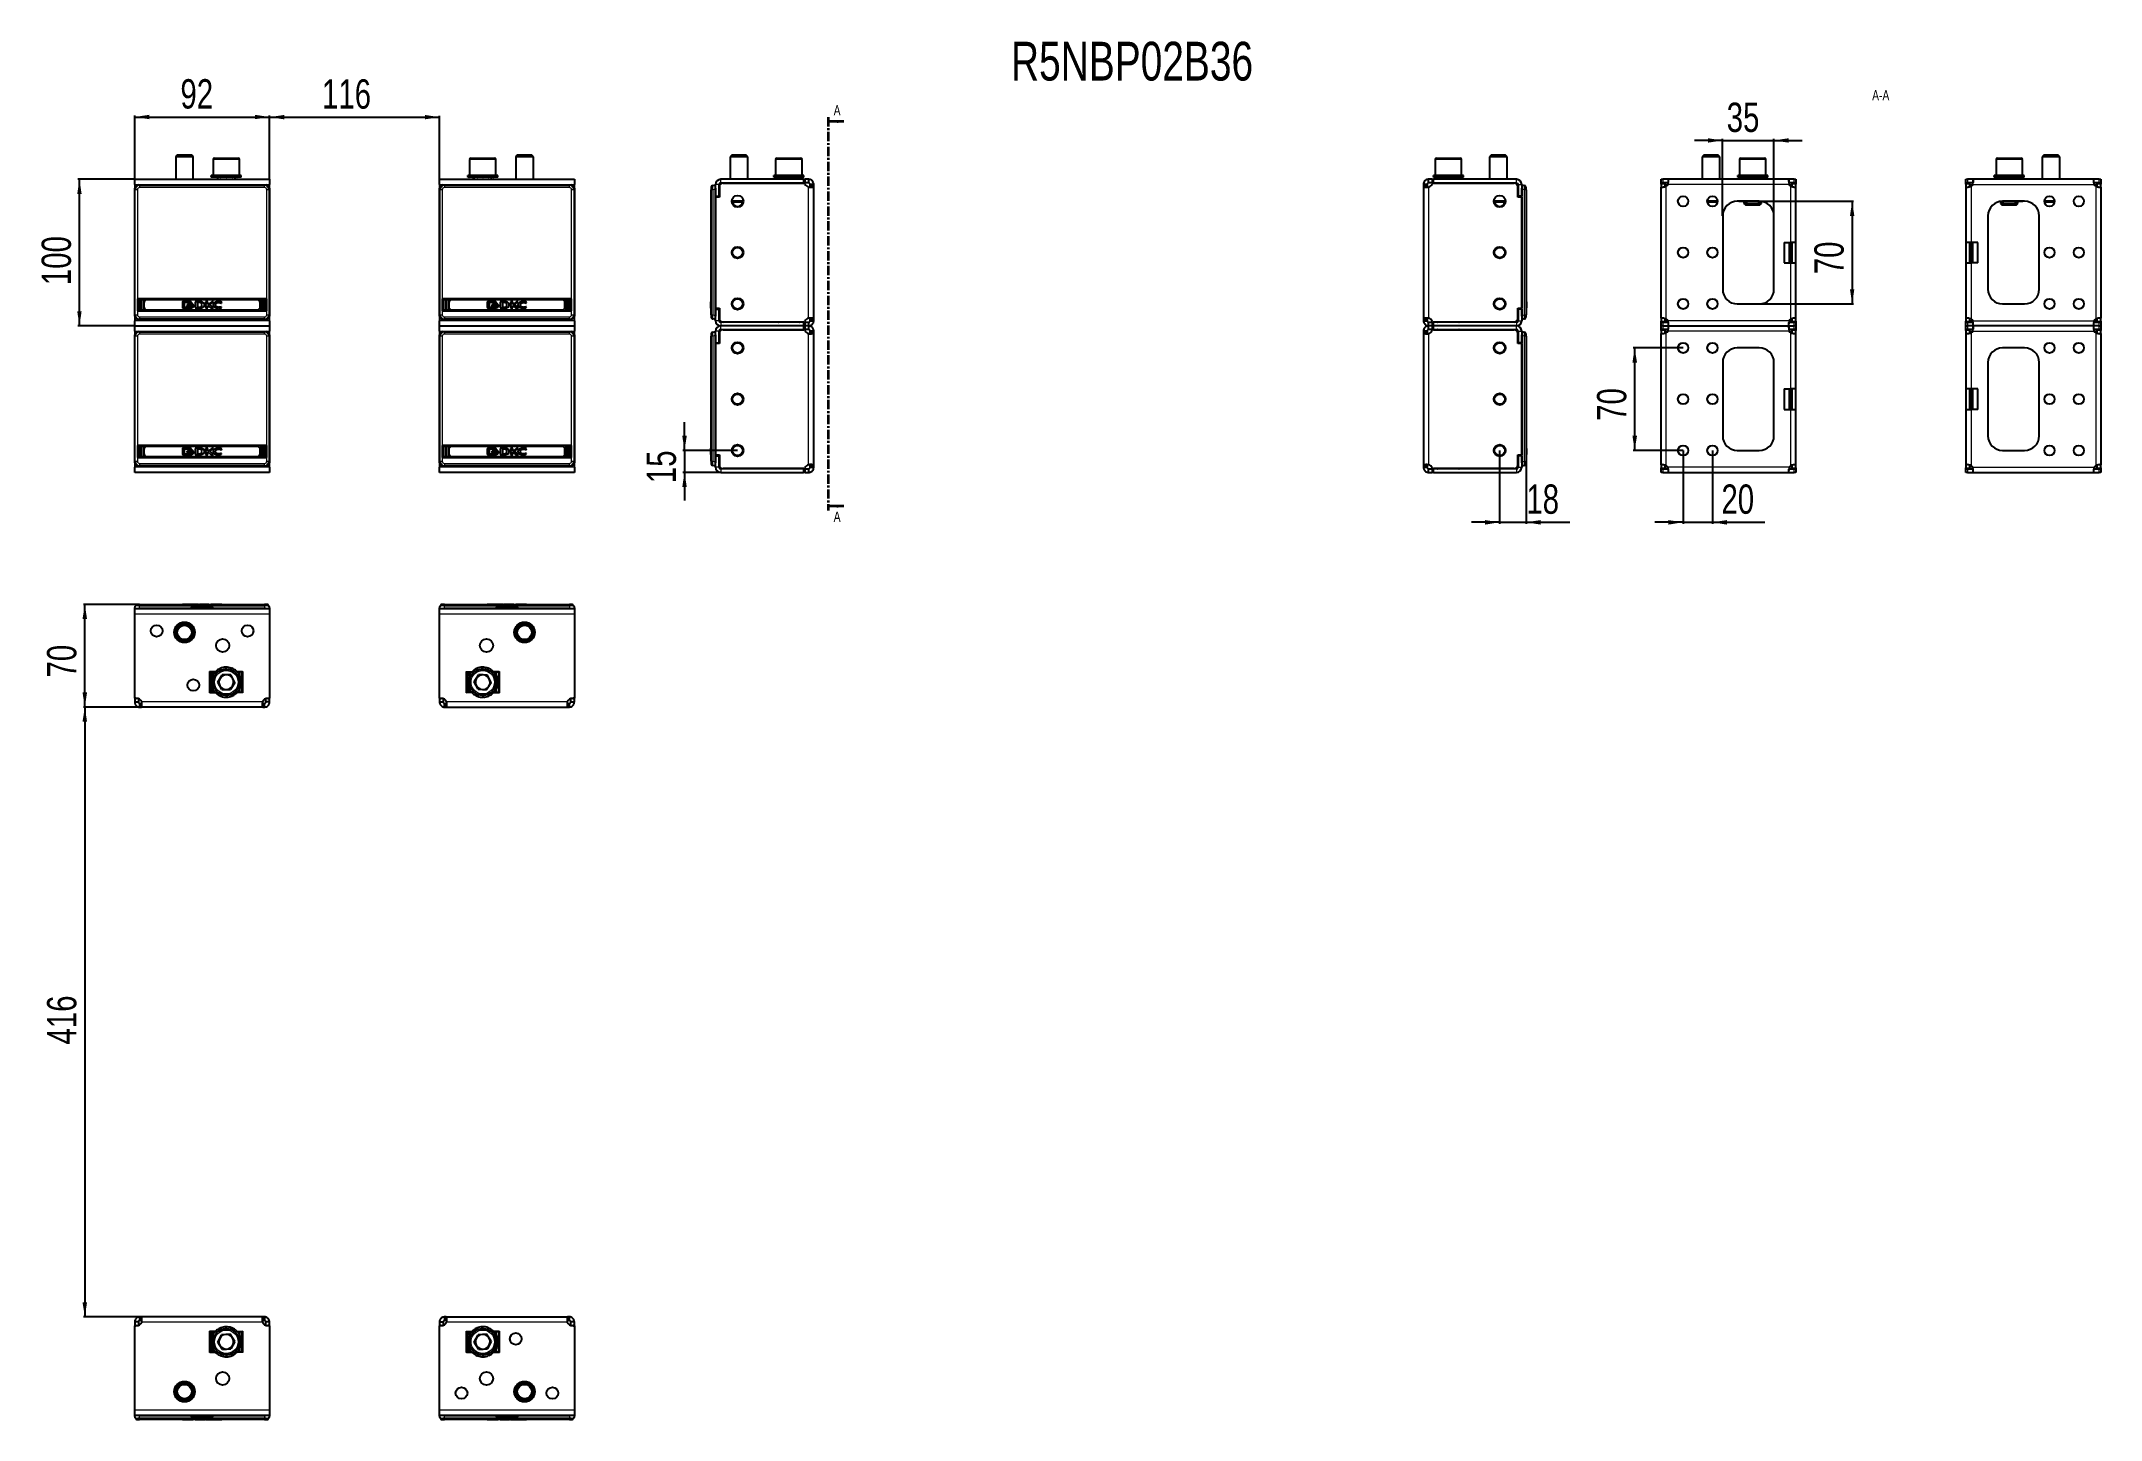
# Model space of a CAD drawing. Header units: millimetres. Extents: x 0 to 1405, y -357 to 584.
import ezdxf

# ---------------------------------------------------------------- set-up
doc = ezdxf.new("R2010")
doc.units = ezdxf.units.MM
doc.linetypes.add('CENTER', pattern=[10.16, 6.35, -1.27, 1.27, -1.27])
doc.layers.add('FORMAT', color=7, linetype='Continuous')
doc.styles.add('SLDTEXTSTYLE0', font='TXT', dxfattribs={"width": 0.75})
doc.dimstyles.new('SLDDIMSTYLE0', dxfattribs={"dimtxt": 20, "dimasz": 10, "dimexe": 0, "dimexo": 0.0625, "dimgap": 5, "dimtad": 2, "dimdec": 1, "dimrnd": 1e-09, "dimzin": 12, "dimdsep": 46, "dimtxsty": 'SLDTEXTSTYLE0', "dimsah": 1, "dimcen": 0.09, "dimadec": 0, "dimazin": 3, "dimtfac": 1, "dimtofl": 0, "dimtmove": 0, "dimatfit": 3, "dimfxl": 0, "dimfrac": 2, "dimtolj": 1, "dimtzin": 12, "dimarcsym": 0})
doc.dimstyles.new('SLDDIMSTYLE1', dxfattribs={"dimtxt": 20, "dimasz": 10, "dimexe": 0, "dimexo": 0.0625, "dimgap": 5, "dimtad": 2, "dimdec": 1, "dimrnd": 1e-09, "dimzin": 12, "dimdsep": 46, "dimtxsty": 'SLDTEXTSTYLE0', "dimsah": 1, "dimcen": 0.09, "dimadec": 0, "dimazin": 3, "dimtfac": 1, "dimtmove": 0, "dimatfit": 0, "dimfxl": 0, "dimfrac": 2, "dimtolj": 1, "dimtzin": 12, "dimarcsym": 0})

msp = doc.modelspace()

# ---------------------------------------------------------------- texts
at = {"color": 7, "linetype": 'Continuous', "char_height": 7, "attachment_point": 1, "style": 'SLDTEXTSTYLE0'}
for insert in [(540.32, 539.98), (540.32, 262.7)]:
    msp.add_mtext('A', dxfattribs=dict(at, insert=insert))
at = {"layer": 'FORMAT', "style": 'SLDTEXTSTYLE0'}
for s, insert, char_height, attachment_point in [('R5NBP02B36', (661.28, 583.23), 26.458, 1), ('A-A', (1254.71, 550.24), 7, 2)]:
    msp.add_mtext(s, dxfattribs=dict(at, insert=insert, char_height=char_height, attachment_point=attachment_point))

# ---------------------------------------------------------------- blocks, each defined once
blk = doc.blocks.new('_D')
at = {"layer": 'FORMAT'}
for p, q in [((63.4, 489.4), (24.7, 489.4)), ((25.7, 389.4), (25.7, 489.4)), ((63.4, 389.4), (24.7, 389.4))]:
    blk.add_line(p, q, dxfattribs=at)
for points in [[(25.7, 489.4), (24.2, 479.4), (27.2, 479.4)], [(25.7, 389.4), (27.2, 399.4), (24.2, 399.4)]]:
    blk.add_solid(points, dxfattribs=at)
at = {"layer": 'FORMAT', "insert": (-0.1, 417.2), "char_height": 20, "attachment_point": 1, "rotation": 90, "style": 'SLDTEXTSTYLE0'}
blk.add_mtext('100', dxfattribs=at)
blk = doc.blocks.new('_D_1')
at = {"layer": 'FORMAT'}
for p, q in [((63.4, 489.4), (63.4, 532.9)), ((63.4, 531.9), (155.4, 531.9)), ((155.4, 489.4), (155.4, 532.9))]:
    blk.add_line(p, q, dxfattribs=at)
for points in [[(63.4, 531.9), (73.4, 530.4), (73.4, 533.4)], [(155.4, 531.9), (145.4, 533.4), (145.4, 530.4)]]:
    blk.add_solid(points, dxfattribs=at)
at = {"layer": 'FORMAT', "insert": (94.6, 557.7), "char_height": 20, "attachment_point": 1, "style": 'SLDTEXTSTYLE0'}
blk.add_mtext('92', dxfattribs=at)
blk = doc.blocks.new('_D_2')
at = {"layer": 'FORMAT'}
for p, q in [((155.4, 489.4), (155.4, 532.8)), ((155.4, 531.8), (271.4, 531.8)), ((271.4, 489.4), (271.4, 532.8))]:
    blk.add_line(p, q, dxfattribs=at)
for points in [[(155.4, 531.8), (165.4, 530.3), (165.4, 533.3)], [(271.4, 531.8), (261.4, 533.3), (261.4, 530.3)]]:
    blk.add_solid(points, dxfattribs=at)
at = {"layer": 'FORMAT', "insert": (191.2, 557.6), "char_height": 20, "attachment_point": 1, "style": 'SLDTEXTSTYLE0'}
blk.add_mtext('116', dxfattribs=at)
blk = doc.blocks.new('_D_3')
at = {"layer": 'FORMAT'}
for p, q in [((438.5, 304.4), (438.5, 323.6)), ((474.7, 304.4), (437.5, 304.4)), ((438.5, 304.4), (438.5, 289.4)), ((463.2, 289.4), (437.5, 289.4)), ((438.5, 289.4), (438.5, 270.2))]:
    blk.add_line(p, q, dxfattribs=at)
for points in [[(438.5, 304.4), (440.1, 314.4), (437, 314.4)], [(438.5, 289.4), (437, 279.4), (440.1, 279.4)]]:
    blk.add_solid(points, dxfattribs=at)
at = {"layer": 'FORMAT', "insert": (412.7, 282.1), "char_height": 20, "attachment_point": 1, "rotation": 90, "style": 'SLDTEXTSTYLE0'}
blk.add_mtext('15', dxfattribs=at)
blk = doc.blocks.new('_D_4')
at = {"layer": 'FORMAT'}
for p, q in [((994.7, 304.4), (994.7, 254.4)), ((1012.7, 299.6), (1012.7, 254.4)), ((994.7, 255.4), (975.5, 255.4)), ((994.7, 255.4), (1012.7, 255.4)), ((1012.7, 255.4), (1042.5, 255.4))]:
    blk.add_line(p, q, dxfattribs=at)
for points in [[(994.7, 255.4), (984.7, 256.9), (984.7, 253.8)], [(1012.7, 255.4), (1022.7, 253.8), (1022.7, 256.9)]]:
    blk.add_solid(points, dxfattribs=at)
at = {"layer": 'FORMAT', "insert": (1012.9, 281.2), "char_height": 20, "attachment_point": 1, "style": 'SLDTEXTSTYLE0'}
blk.add_mtext('18', dxfattribs=at)
blk = doc.blocks.new('_D_5')
at = {"layer": 'FORMAT'}
for p, q in [((65.3, 199.3), (28.4, 199.3)), ((29.4, 129.3), (29.4, 199.3)), ((68, 129.3), (28.4, 129.3))]:
    blk.add_line(p, q, dxfattribs=at)
for points in [[(29.4, 199.3), (27.8, 189.3), (30.9, 189.3)], [(29.4, 129.3), (30.9, 139.3), (27.8, 139.3)]]:
    blk.add_solid(points, dxfattribs=at)
at = {"layer": 'FORMAT', "insert": (3.6, 149.5), "char_height": 20, "attachment_point": 1, "rotation": 90, "style": 'SLDTEXTSTYLE0'}
blk.add_mtext('70', dxfattribs=at)
blk = doc.blocks.new('_D_6')
at = {"layer": 'FORMAT'}
for p, q in [((68, 129.3), (28.4, 129.3)), ((29.4, 129.3), (29.4, -286.7)), ((68, -286.7), (28.4, -286.7))]:
    blk.add_line(p, q, dxfattribs=at)
for points in [[(29.4, 129.3), (27.8, 119.3), (30.9, 119.3)], [(29.4, -286.7), (30.9, -276.7), (27.8, -276.7)]]:
    blk.add_solid(points, dxfattribs=at)
at = {"layer": 'FORMAT', "insert": (3.6, -100.9), "char_height": 20, "attachment_point": 1, "rotation": 90, "style": 'SLDTEXTSTYLE0'}
blk.add_mtext('416', dxfattribs=at)
blk = doc.blocks.new('_D_7')
at = {"layer": 'FORMAT'}
for p, q in [((1171.9, 474.4), (1236.2, 474.4)), ((1235.2, 474.4), (1235.2, 404.4)), ((1171.9, 404.4), (1236.2, 404.4))]:
    blk.add_line(p, q, dxfattribs=at)
for points in [[(1235.2, 474.4), (1233.7, 464.4), (1236.7, 464.4)], [(1235.2, 404.4), (1236.7, 414.4), (1233.7, 414.4)]]:
    blk.add_solid(points, dxfattribs=at)
at = {"layer": 'FORMAT', "insert": (1209.4, 424.6), "char_height": 20, "attachment_point": 1, "rotation": 90, "style": 'SLDTEXTSTYLE0'}
blk.add_mtext('70', dxfattribs=at)
blk = doc.blocks.new('_D_8')
at = {"layer": 'FORMAT'}
for p, q in [((1146.8, 515.9), (1127.6, 515.9)), ((1146.8, 464.4), (1146.8, 516.9)), ((1146.8, 515.9), (1181.8, 515.9)), ((1181.8, 464.4), (1181.8, 516.9)), ((1181.8, 515.9), (1201.1, 515.9))]:
    blk.add_line(p, q, dxfattribs=at)
for points in [[(1146.8, 515.9), (1136.8, 517.4), (1136.8, 514.4)], [(1181.8, 515.9), (1191.8, 514.4), (1191.8, 517.4)]]:
    blk.add_solid(points, dxfattribs=at)
at = {"layer": 'FORMAT', "insert": (1149.6, 541.7), "char_height": 20, "attachment_point": 1, "style": 'SLDTEXTSTYLE0'}
blk.add_mtext('35', dxfattribs=at)
blk = doc.blocks.new('_D_9')
at = {"layer": 'FORMAT'}
for p, q in [((1119.8, 304.4), (1119.8, 254.4)), ((1139.8, 304.4), (1139.8, 254.4)), ((1119.8, 255.4), (1100.6, 255.4)), ((1119.8, 255.4), (1139.8, 255.4)), ((1139.8, 255.4), (1175.6, 255.4))]:
    blk.add_line(p, q, dxfattribs=at)
for points in [[(1119.8, 255.4), (1109.8, 256.9), (1109.8, 253.8)], [(1139.8, 255.4), (1149.8, 253.8), (1149.8, 256.9)]]:
    blk.add_solid(points, dxfattribs=at)
at = {"layer": 'FORMAT', "insert": (1146, 281.2), "char_height": 20, "attachment_point": 1, "style": 'SLDTEXTSTYLE0'}
blk.add_mtext('20', dxfattribs=at)
blk = doc.blocks.new('_D_10')
at = {"layer": 'FORMAT'}
for p, q in [((1119.8, 374.4), (1085.8, 374.4)), ((1086.8, 374.4), (1086.8, 304.4)), ((1119.8, 304.4), (1085.8, 304.4))]:
    blk.add_line(p, q, dxfattribs=at)
for points in [[(1086.8, 374.4), (1085.3, 364.4), (1088.4, 364.4)], [(1086.8, 304.4), (1088.4, 314.4), (1085.3, 314.4)]]:
    blk.add_solid(points, dxfattribs=at)
at = {"layer": 'FORMAT', "insert": (1061.1, 324.6), "char_height": 20, "attachment_point": 1, "rotation": 90, "style": 'SLDTEXTSTYLE0'}
blk.add_mtext('70', dxfattribs=at)

# ---------------------------------------------------------------- dimensions: what is measured, and where the dimension line sits
at = {"layer": 'FORMAT'}
for base, p1, p2, angle, dimstyle, picture, middle in [((155.39, 531.89), (63.39, 489.39), (155.39, 489.39), 0, 'SLDDIMSTYLE0', '_D_1', (109.39, 531.89)), ((271.39, 531.81), (155.39, 489.39), (271.39, 489.39), 0, 'SLDDIMSTYLE0', '_D_2', (213.39, 531.81)), ((25.69, 489.39), (63.39, 389.39), (63.39, 489.39), 90, 'SLDDIMSTYLE0', '_D', (25.69, 439.39)), ((1235.2, 404.39), (1171.85, 474.39), (1171.85, 404.39), 90, 'SLDDIMSTYLE0', '_D_7', (1235.2, 439.39)), ((1086.84, 304.39), (1119.85, 374.39), (1119.85, 304.39), 90, 'SLDDIMSTYLE0', '_D_10', (1086.84, 339.39)), ((438.52, 289.39), (474.72, 304.39), (463.22, 289.39), 90, 'SLDDIMSTYLE1', '_D_3', (438.52, 296.89)), ((29.38, 199.29), (67.97, 129.29), (65.29, 199.29), 90, 'SLDDIMSTYLE0', '_D_5', (29.38, 164.29)), ((29.38, -286.71), (67.97, 129.29), (67.97, -286.71), 90, 'SLDDIMSTYLE0', '_D_6', (29.38, -78.71))]:
    dim = msp.add_linear_dim(base=base, p1=p1, p2=p2, angle=angle, dimstyle=dimstyle, dxfattribs=at)
    dim.commit()
    dim.dimension.update_dxf_attribs({"geometry": picture, "text_midpoint": middle, "dimtype": 160})
for base, p1, p2, picture, middle in [((1181.85, 515.89), (1146.85, 464.39), (1181.85, 464.39), '_D_8', (1164.35, 515.89)), ((1012.72, 255.38), (994.72, 304.39), (1012.72, 299.64), '_D_4', (1027.72, 255.38)), ((1139.85, 255.38), (1119.85, 304.39), (1139.85, 304.39), '_D_9', (1160.79, 255.38))]:
    dim = msp.add_linear_dim(base=base, p1=p1, p2=p2, dimstyle='SLDDIMSTYLE1', dxfattribs=at)
    dim.commit()
    dim.dimension.update_dxf_attribs({"geometry": picture, "text_midpoint": middle, "dimtype": 160})

# ---------------------------------------------------------------- linework, layer by layer
at = {"color": 7, "linetype": 'CENTER', "lineweight": 35}
msp.add_line((536.59, 531.87), (536.59, 263.4), dxfattribs=at)
at = {"color": 7, "linetype": 'Continuous', "lineweight": 35}
for p, q in [((547.23, 528.87), (536.59, 528.87)), ((547.23, 266.4), (536.59, 266.4))]:
    msp.add_line(p, q, dxfattribs=at)
at = {"color": 7, "linetype": 'Continuous', "lineweight": 25}
for p, q in [((92.46, 505.89), (91.39, 504.82)), ((102.31, 505.89), (92.46, 505.89)), ((103.39, 504.82), (102.31, 505.89)), ((324.46, 505.89), (323.39, 504.82)), ((334.31, 505.89), (324.46, 505.89)), ((335.39, 504.82), (334.31, 505.89)), ((470.8, 505.89), (469.72, 504.82)), ((480.65, 505.89), (470.8, 505.89)), ((481.72, 504.82), (480.65, 505.89)), ((988.8, 505.89), (987.72, 504.82)), ((998.65, 505.89), (988.8, 505.89)), ((999.72, 504.82), (998.65, 505.89)), ((1133.92, 505.89), (1132.85, 504.82)), ((1143.77, 505.89), (1133.92, 505.89)), ((1144.85, 504.82), (1143.77, 505.89)), ((1365.92, 505.89), (1364.85, 504.82)), ((1375.77, 505.89), (1365.92, 505.89)), ((1376.85, 504.82), (1375.77, 505.89)), ((91.39, 504.82), (91.39, 489.39)), ((103.39, 504.82), (91.39, 504.82)), ((103.39, 489.39), (103.39, 504.82)), ((115.64, 491.89), (115.64, 490.89)), ((115.64, 491.89), (115.64, 491.64)), ((116.44, 491.89), (115.64, 491.89)), ((115.64, 491.89), (115.64, 491.89)), ((116.44, 491.89), (116.54, 491.89)), ((116.54, 491.89), (116.54, 491.64)), ((118.67, 491.89), (116.54, 491.89)), ((116.89, 502.89), (116.89, 491.89)), ((117.89, 503.89), (126.31, 503.89)), ((118.67, 491.89), (118.85, 491.89)), ((118.85, 491.89), (118.85, 491.64)), ((122.01, 491.89), (118.85, 491.89)), ((122.01, 491.89), (122.24, 491.89)), ((122.24, 491.89), (122.24, 491.64)), ((125.94, 491.89), (122.24, 491.89)), ((125.94, 491.89), (126.18, 491.89)), ((125.94, 491.89), (126.03, 491.89)), ((126.15, 491.89), (126.19, 491.89)), ((126.19, 491.89), (126.19, 491.64)), ((129.86, 491.89), (126.19, 491.89)), ((126.31, 503.89), (133.89, 503.89)), ((129.86, 491.89), (130.09, 491.89)), ((130.09, 491.89), (130.09, 491.64)), ((133.17, 491.89), (130.09, 491.89)), ((133.17, 491.89), (133.34, 491.89)), ((133.34, 491.89), (133.34, 491.64)), ((135.38, 491.89), (133.34, 491.89)), ((134.89, 491.89), (134.89, 502.89)), ((135.38, 491.89), (135.47, 491.89)), ((135.47, 491.89), (135.47, 491.64)), ((136.14, 491.89), (135.47, 491.89)), ((136.14, 490.89), (136.14, 491.89)), ((290.64, 491.89), (290.64, 490.89)), ((290.64, 491.89), (290.64, 491.64)), ((291.45, 491.89), (290.64, 491.89)), ((290.64, 491.89), (290.64, 491.89)), ((291.45, 491.89), (291.56, 491.89)), ((291.56, 491.89), (291.56, 491.64)), ((293.71, 491.89), (291.56, 491.89)), ((291.89, 502.89), (291.89, 491.89)), ((292.89, 503.89), (301.32, 503.89)), ((293.71, 491.89), (293.89, 491.89)), ((293.89, 491.89), (293.89, 491.64)), ((297.06, 491.89), (293.89, 491.89)), ((297.06, 491.89), (297.29, 491.89)), ((297.29, 491.89), (297.29, 491.64)), ((300.99, 491.89), (297.29, 491.89)), ((300.99, 491.89), (301.07, 491.89)), ((301.19, 491.89), (301.23, 491.89)), ((301.23, 491.89), (301.23, 491.64)), ((304.9, 491.89), (301.23, 491.89)), ((301.32, 503.89), (308.89, 503.89)), ((304.9, 491.89), (305.13, 491.89)), ((305.13, 491.89), (305.13, 491.64)), ((308.2, 491.89), (305.13, 491.89)), ((308.2, 491.89), (308.38, 491.89)), ((308.38, 491.89), (308.38, 491.64)), ((310.39, 491.89), (308.38, 491.89)), ((309.89, 491.89), (309.89, 502.89)), ((310.39, 491.89), (310.48, 491.89)), ((310.48, 491.89), (310.48, 491.64)), ((311.14, 491.89), (310.48, 491.89)), ((311.14, 490.89), (311.14, 491.89)), ((323.39, 504.82), (323.39, 489.39)), ((335.39, 504.82), (323.39, 504.82)), ((335.39, 489.39), (335.39, 504.82)), ((469.72, 504.82), (469.72, 489.39)), ((481.72, 504.82), (469.72, 504.82)), ((481.72, 489.39), (481.72, 504.82)), ((499.47, 491.89), (499.47, 490.89)), ((499.48, 491.89), (499.48, 491.64)), ((500.31, 491.89), (499.48, 491.89)), ((499.48, 491.89), (499.48, 491.89)), ((500.31, 491.89), (500.41, 491.89)), ((500.41, 491.89), (500.41, 491.64)), ((502.58, 491.89), (500.41, 491.89)), ((500.72, 502.89), (500.72, 491.89)), ((501.72, 503.89), (517.72, 503.89)), ((502.58, 491.89), (502.76, 491.89)), ((502.76, 491.89), (502.76, 491.64)), ((505.94, 491.89), (502.76, 491.89)), ((505.94, 491.89), (506.17, 491.89)), ((506.17, 491.89), (506.17, 491.64)), ((509.87, 491.89), (506.17, 491.89)), ((509.87, 491.89), (510.11, 491.89)), ((509.87, 491.89), (509.95, 491.89)), ((510.07, 491.89), (510.12, 491.89)), ((510.12, 491.89), (510.12, 491.64)), ((513.78, 491.89), (510.12, 491.89)), ((513.78, 491.89), (514.01, 491.89)), ((514.01, 491.89), (514.01, 491.64)), ((517.07, 491.89), (514.01, 491.89)), ((517.07, 491.89), (517.25, 491.89)), ((517.25, 491.89), (517.25, 491.64)), ((519.25, 491.89), (517.25, 491.89)), ((517.72, 503.89), (517.72, 503.89)), ((518.72, 491.89), (518.72, 502.89)), ((519.25, 491.89), (519.34, 491.89)), ((519.34, 491.89), (519.34, 491.64)), ((519.97, 491.89), (519.34, 491.89)), ((519.97, 490.89), (519.97, 491.89)), ((949.47, 491.89), (949.47, 490.89)), ((949.47, 491.89), (949.48, 491.89)), ((949.48, 491.89), (949.48, 491.64)), ((950.27, 491.89), (949.48, 491.89)), ((950.27, 491.89), (950.37, 491.89)), ((950.37, 491.89), (950.37, 491.64)), ((952.51, 491.89), (950.37, 491.89)), ((950.72, 502.89), (950.72, 491.89)), ((951.72, 503.89), (967.72, 503.89)), ((952.51, 491.89), (952.69, 491.89)), ((952.69, 491.89), (952.69, 491.64)), ((955.85, 491.89), (952.69, 491.89)), ((955.85, 491.89), (956.08, 491.89)), ((956.08, 491.89), (956.08, 491.64)), ((959.78, 491.89), (956.08, 491.89)), ((959.78, 491.89), (959.99, 491.89)), ((959.78, 491.89), (959.86, 491.89)), ((959.99, 491.89), (960.03, 491.89)), ((960.03, 491.89), (960.03, 491.64)), ((963.69, 491.89), (960.03, 491.89)), ((963.69, 491.89), (963.92, 491.89)), ((963.92, 491.89), (963.92, 491.64)), ((967.01, 491.89), (963.92, 491.89)), ((967.01, 491.89), (967.18, 491.89)), ((967.18, 491.89), (967.18, 491.64)), ((969.21, 491.89), (967.18, 491.89)), ((968.72, 491.89), (968.72, 502.89)), ((969.21, 491.89), (969.31, 491.89)), ((969.31, 491.89), (969.31, 491.64)), ((969.97, 491.89), (969.31, 491.89)), ((969.97, 490.89), (969.97, 491.89)), ((987.72, 504.82), (987.72, 489.39)), ((999.72, 504.82), (987.72, 504.82)), ((999.72, 489.39), (999.72, 504.82)), ((1132.85, 504.82), (1132.85, 489.39)), ((1144.85, 504.82), (1132.85, 504.82)), ((1144.85, 489.39), (1144.85, 504.82)), ((1157.1, 491.89), (1157.1, 490.89)), ((1157.1, 491.89), (1157.11, 491.89)), ((1157.11, 491.89), (1157.11, 491.64)), ((1157.94, 491.89), (1157.11, 491.89)), ((1157.94, 491.89), (1158.04, 491.89)), ((1158.04, 491.89), (1158.04, 491.64)), ((1160.2, 491.89), (1158.04, 491.89)), ((1158.35, 502.89), (1158.35, 491.89)), ((1159.35, 503.89), (1167.16, 503.89)), ((1160.2, 491.89), (1160.39, 491.89)), ((1160.39, 491.89), (1160.39, 491.64)), ((1163.56, 491.89), (1160.39, 491.89)), ((1163.56, 491.89), (1163.79, 491.89)), ((1163.79, 491.89), (1163.79, 491.64)), ((1167.49, 491.89), (1163.79, 491.89)), ((1167.16, 503.89), (1175.35, 503.89)), ((1167.49, 491.89), (1167.57, 491.89)), ((1167.7, 491.89), (1167.74, 491.89)), ((1167.74, 491.89), (1167.74, 491.64)), ((1171.41, 491.89), (1167.74, 491.89)), ((1171.41, 491.89), (1171.63, 491.89)), ((1171.63, 491.89), (1171.63, 491.64)), ((1174.7, 491.89), (1171.63, 491.89)), ((1174.7, 491.89), (1174.87, 491.89)), ((1174.87, 491.89), (1174.87, 491.64)), ((1176.87, 491.89), (1174.87, 491.89)), ((1176.35, 491.89), (1176.35, 502.89)), ((1176.87, 491.89), (1176.96, 491.89)), ((1176.96, 491.89), (1176.96, 491.64)), ((1177.6, 491.89), (1176.96, 491.89)), ((1177.6, 490.89), (1177.6, 491.89)), ((1332.1, 491.89), (1332.1, 490.89)), ((1332.1, 491.89), (1332.11, 491.89)), ((1332.11, 491.89), (1332.11, 491.64)), ((1332.93, 491.89), (1332.11, 491.89)), ((1332.93, 491.89), (1333.04, 491.89)), ((1333.04, 491.89), (1333.04, 491.64)), ((1335.2, 491.89), (1333.04, 491.89)), ((1333.35, 502.89), (1333.35, 491.89)), ((1334.35, 503.89), (1341.88, 503.89)), ((1335.2, 491.89), (1335.38, 491.89)), ((1335.38, 491.89), (1335.38, 491.64)), ((1338.56, 491.89), (1335.38, 491.89)), ((1338.56, 491.89), (1338.79, 491.89)), ((1338.79, 491.89), (1338.79, 491.64)), ((1342.49, 491.89), (1338.79, 491.89)), ((1341.88, 503.89), (1350.35, 503.89)), ((1342.49, 491.89), (1342.57, 491.89)), ((1342.69, 491.89), (1342.74, 491.89)), ((1342.74, 491.89), (1342.74, 491.64)), ((1346.4, 491.89), (1342.74, 491.89)), ((1346.4, 491.89), (1346.63, 491.89)), ((1346.63, 491.89), (1346.63, 491.64)), ((1349.7, 491.89), (1346.63, 491.89)), ((1349.7, 491.89), (1349.87, 491.89)), ((1349.87, 491.89), (1349.87, 491.64)), ((1351.87, 491.89), (1349.87, 491.89)), ((1351.35, 491.89), (1351.35, 502.89)), ((1351.87, 491.89), (1351.96, 491.89)), ((1351.96, 491.89), (1351.96, 491.64)), ((1352.6, 491.89), (1351.96, 491.89)), ((1352.6, 490.89), (1352.6, 491.89)), ((1364.85, 504.82), (1364.85, 489.39)), ((1376.85, 504.82), (1364.85, 504.82)), ((1376.85, 489.39), (1376.85, 504.82)), ((63.39, 489.39), (155.39, 489.39)), ((63.39, 485.89), (63.39, 489.39)), ((63.39, 485.89), (63.39, 483.37)), ((63.39, 482.74), (63.39, 483.37)), ((63.39, 396.54), (63.39, 482.74)), ((65.66, 485.64), (66.28, 485.64)), ((66.28, 485.64), (101.89, 485.64)), ((101.89, 485.64), (101.89, 485.51)), ((102.39, 485.37), (116.39, 485.37)), ((115.64, 490.89), (115.64, 491.14)), ((116.44, 490.89), (115.64, 490.89)), ((115.64, 490.89), (115.64, 490.89)), ((116.44, 490.89), (116.54, 490.89)), ((116.54, 490.89), (116.54, 491.14)), ((118.67, 490.89), (116.54, 490.89)), ((116.89, 485.51), (116.89, 485.64)), ((116.89, 485.64), (152.49, 485.64)), ((118.67, 490.89), (118.85, 490.89)), ((118.85, 490.89), (118.85, 491.14)), ((122.01, 490.89), (118.85, 490.89)), ((119.89, 490.89), (119.89, 489.39)), ((122.01, 490.89), (122.24, 490.89)), ((122.24, 490.89), (122.24, 491.14)), ((125.94, 490.89), (122.24, 490.89)), ((125.94, 490.89), (126.11, 490.89)), ((126.11, 490.89), (126.19, 490.89)), ((126.19, 490.89), (126.19, 491.14)), ((129.86, 490.89), (126.19, 490.89)), ((129.86, 490.89), (130.09, 490.89)), ((130.09, 490.89), (130.09, 491.14)), ((133.17, 490.89), (130.09, 490.89)), ((131.89, 489.39), (131.89, 490.89)), ((133.17, 490.89), (133.34, 490.89)), ((133.34, 490.89), (133.34, 491.14)), ((135.38, 490.89), (133.34, 490.89)), ((135.38, 490.89), (135.47, 490.89)), ((135.47, 490.89), (135.47, 491.14)), ((136.14, 490.89), (135.47, 490.89)), ((152.49, 485.64), (153.11, 485.64)), ((155.39, 489.39), (155.39, 485.89)), ((155.39, 483.37), (155.39, 485.89)), ((155.39, 483.37), (155.39, 482.74)), ((155.39, 482.74), (155.39, 396.54)), ((271.39, 485.89), (271.39, 489.39)), ((271.39, 489.39), (363.39, 489.39)), ((271.39, 485.89), (271.39, 483.37)), ((271.39, 482.74), (271.39, 483.37)), ((271.39, 396.54), (271.39, 482.74)), ((273.66, 485.64), (274.28, 485.64)), ((274.28, 485.64), (309.89, 485.64)), ((290.64, 490.89), (290.64, 491.14)), ((291.45, 490.89), (290.64, 490.89)), ((290.64, 490.89), (290.64, 490.89)), ((291.45, 490.89), (291.56, 490.89)), ((291.56, 490.89), (291.56, 491.14)), ((293.71, 490.89), (291.56, 490.89)), ((293.71, 490.89), (293.89, 490.89)), ((293.89, 490.89), (293.89, 491.14)), ((297.06, 490.89), (293.89, 490.89)), ((294.89, 490.89), (294.89, 489.39)), ((297.06, 490.89), (297.29, 490.89)), ((297.29, 490.89), (297.29, 491.14)), ((300.99, 490.89), (297.29, 490.89)), ((300.99, 490.89), (301.15, 490.89)), ((301.15, 490.89), (301.23, 490.89)), ((301.23, 490.89), (301.23, 491.14)), ((304.9, 490.89), (301.23, 490.89)), ((304.9, 490.89), (305.13, 490.89)), ((305.13, 490.89), (305.13, 491.14)), ((308.2, 490.89), (305.13, 490.89)), ((306.89, 489.39), (306.89, 490.89)), ((308.2, 490.89), (308.38, 490.89)), ((308.38, 490.89), (308.38, 491.14)), ((310.39, 490.89), (308.38, 490.89)), ((309.89, 485.64), (309.89, 485.51)), ((310.39, 490.89), (310.48, 490.89)), ((310.39, 485.37), (324.39, 485.37)), ((310.48, 490.89), (310.48, 491.14)), ((311.14, 490.89), (310.48, 490.89)), ((324.89, 485.51), (324.89, 485.64)), ((324.89, 485.64), (360.49, 485.64)), ((360.49, 485.64), (361.11, 485.64)), ((363.39, 489.39), (363.39, 485.89)), ((363.39, 483.37), (363.39, 485.89)), ((363.39, 483.37), (363.39, 482.74)), ((363.39, 482.74), (363.39, 396.54)), ((456.72, 483.74), (456.72, 482.29)), ((456.72, 407.84), (456.72, 482.29)), ((457.84, 485.19), (459.52, 485.64)), ((459.52, 485.64), (459.72, 485.64)), ((459.52, 482.74), (459.52, 396.54)), ((459.72, 477.94), (459.72, 485.89)), ((459.72, 483.37), (459.72, 395.92)), ((459.72, 477.94), (462.22, 477.94)), ((462.22, 477.94), (462.22, 485.89)), ((462.32, 478.87), (462.22, 478.66)), ((462.32, 484.29), (462.32, 477.29)), ((519.82, 489.39), (463.22, 489.39)), ((463.22, 486.89), (519.82, 486.89)), ((464.82, 486.79), (519.8, 486.79)), ((465.47, 486.89), (465.47, 486.79)), ((465.77, 486.89), (465.77, 486.79)), ((467.45, 486.89), (467.45, 486.79)), ((470.4, 486.89), (470.4, 486.79)), ((474.16, 486.89), (474.16, 486.79)), ((478.15, 486.89), (478.15, 486.79)), ((481.78, 486.89), (481.78, 486.79)), ((484.48, 486.89), (484.48, 486.79)), ((485.85, 486.89), (485.85, 486.79)), ((485.97, 486.79), (485.97, 486.89)), ((499.48, 490.89), (499.48, 491.14)), ((500.31, 490.89), (499.48, 490.89)), ((499.48, 490.89), (499.48, 490.89)), ((500.31, 490.89), (500.41, 490.89)), ((500.41, 490.89), (500.41, 491.14)), ((502.58, 490.89), (500.41, 490.89)), ((502.58, 490.89), (502.76, 490.89)), ((502.76, 490.89), (502.76, 491.14)), ((505.94, 490.89), (502.76, 490.89)), ((503.72, 490.89), (503.72, 489.39)), ((505.94, 490.89), (506.17, 490.89)), ((506.17, 490.89), (506.17, 491.14)), ((509.87, 490.89), (506.17, 490.89)), ((509.87, 490.89), (510.02, 490.89)), ((510.02, 490.89), (510.12, 490.89)), ((510.12, 490.89), (510.12, 491.14)), ((513.78, 490.89), (510.12, 490.89)), ((513.78, 490.89), (514.01, 490.89)), ((514.01, 490.89), (514.01, 491.14)), ((517.07, 490.89), (514.01, 490.89)), ((515.72, 489.39), (515.72, 490.89)), ((517.07, 490.89), (517.25, 490.89)), ((517.25, 490.89), (517.25, 491.14)), ((519.25, 490.89), (517.25, 490.89)), ((519.25, 490.89), (519.34, 490.89)), ((519.34, 490.89), (519.34, 491.14)), ((519.97, 490.89), (519.34, 490.89)), ((519.82, 489.39), (520.82, 489.39)), ((520.82, 486.89), (519.82, 486.89)), ((520.82, 486.89), (520.82, 489.39)), ((523.22, 489.39), (520.82, 489.39)), ((523.22, 486.89), (520.82, 486.89)), ((523.22, 489.39), (523.22, 486.89)), ((526.72, 485.89), (524.22, 485.89)), ((524.22, 484.67), (524.22, 485.89)), ((526.72, 484.67), (524.22, 484.67)), ((526.72, 484.67), (526.72, 485.89)), ((526.72, 394.11), (526.72, 484.67)), ((942.72, 485.89), (942.72, 484.67)), ((945.22, 485.89), (942.72, 485.89)), ((945.22, 484.67), (942.72, 484.67)), ((942.72, 484.67), (942.72, 394.11)), ((945.22, 485.89), (945.22, 484.67)), ((946.22, 486.89), (946.22, 489.39)), ((948.63, 489.39), (946.22, 489.39)), ((948.63, 486.89), (946.22, 486.89)), ((948.62, 489.39), (948.62, 486.89)), ((948.62, 489.39), (949.62, 489.39)), ((949.62, 486.89), (948.62, 486.89)), ((949.47, 490.89), (949.48, 490.89)), ((949.48, 490.89), (949.48, 491.14)), ((950.27, 490.89), (949.48, 490.89)), ((1006.22, 489.39), (949.62, 489.39)), ((949.62, 486.89), (1006.22, 486.89)), ((949.65, 486.79), (1004.62, 486.79)), ((950.27, 490.89), (950.37, 490.89)), ((950.37, 490.89), (950.37, 491.14)), ((952.51, 490.89), (950.37, 490.89)), ((952.51, 490.89), (952.69, 490.89)), ((952.69, 490.89), (952.69, 491.14)), ((955.85, 490.89), (952.69, 490.89)), ((953.72, 490.89), (953.72, 489.39)), ((955.85, 490.89), (956.08, 490.89)), ((956.08, 490.89), (956.08, 491.14)), ((959.78, 490.89), (956.08, 490.89)), ((959.78, 490.89), (959.95, 490.89)), ((959.95, 490.89), (960.03, 490.89)), ((960.03, 490.89), (960.03, 491.14)), ((963.69, 490.89), (960.03, 490.89)), ((963.69, 490.89), (963.92, 490.89)), ((963.92, 490.89), (963.92, 491.14)), ((967.01, 490.89), (963.92, 490.89)), ((965.72, 489.39), (965.72, 490.89)), ((967.01, 490.89), (967.18, 490.89)), ((967.18, 490.89), (967.18, 491.14)), ((969.21, 490.89), (967.18, 490.89)), ((969.21, 490.89), (969.31, 490.89)), ((969.31, 490.89), (969.31, 491.14)), ((969.97, 490.89), (969.31, 490.89)), ((983.47, 486.89), (983.47, 486.79)), ((983.77, 486.89), (983.77, 486.79)), ((985.45, 486.89), (985.45, 486.79)), ((988.4, 486.89), (988.4, 486.79)), ((992.16, 486.89), (992.16, 486.79)), ((996.15, 486.89), (996.15, 486.79)), ((999.78, 486.89), (999.78, 486.79)), ((1002.48, 486.89), (1002.48, 486.79)), ((1003.85, 486.89), (1003.85, 486.79)), ((1003.97, 486.79), (1003.97, 486.89)), ((1007.12, 477.29), (1007.12, 484.29)), ((1007.12, 478.87), (1007.22, 478.66)), ((1007.22, 485.89), (1007.22, 477.94)), ((1009.72, 477.94), (1007.22, 477.94)), ((1009.72, 485.89), (1009.72, 477.94)), ((1009.72, 485.64), (1009.92, 485.64)), ((1009.72, 395.92), (1009.72, 483.37)), ((1009.92, 485.64), (1011.61, 485.19)), ((1009.92, 396.54), (1009.92, 482.74)), ((1012.72, 482.29), (1012.72, 483.74)), ((1012.72, 482.29), (1012.72, 407.84)), ((1104.85, 486.89), (1104.85, 489.39)), ((1104.85, 489.39), (1105.96, 489.39)), ((1105.96, 486.89), (1104.85, 486.89)), ((1104.85, 486.89), (1104.85, 486.79)), ((1104.85, 486.79), (1107.35, 486.79)), ((1104.85, 486.18), (1104.85, 486.79)), ((1104.85, 486.18), (1104.85, 484.12)), ((1104.85, 394.67), (1104.85, 484.12)), ((1104.85, 484.12), (1105.94, 484.12)), ((1109.68, 489.39), (1105.96, 489.39)), ((1109.68, 486.89), (1105.96, 486.89)), ((1107.35, 486.79), (1107.35, 486.18)), ((1107.35, 486.18), (1107.35, 484.36)), ((1192.02, 489.39), (1109.68, 489.39)), ((1109.68, 489.39), (1109.68, 487.18)), ((1157.1, 490.89), (1157.11, 490.89)), ((1157.11, 490.89), (1157.11, 491.14)), ((1157.94, 490.89), (1157.11, 490.89)), ((1157.94, 490.89), (1158.04, 490.89)), ((1158.04, 490.89), (1158.04, 491.14)), ((1160.2, 490.89), (1158.04, 490.89)), ((1160.2, 490.89), (1160.39, 490.89)), ((1160.39, 490.89), (1160.39, 491.14)), ((1163.56, 490.89), (1160.39, 490.89)), ((1161.35, 490.89), (1161.35, 489.39)), ((1163.56, 490.89), (1163.79, 490.89)), ((1163.79, 490.89), (1163.79, 491.14)), ((1167.49, 490.89), (1163.79, 490.89)), ((1167.49, 490.89), (1167.65, 490.89)), ((1167.65, 490.89), (1167.74, 490.89)), ((1167.74, 490.89), (1167.74, 491.14)), ((1171.41, 490.89), (1167.74, 490.89)), ((1171.41, 490.89), (1171.63, 490.89)), ((1171.63, 490.89), (1171.63, 491.14)), ((1174.7, 490.89), (1171.63, 490.89)), ((1173.35, 489.39), (1173.35, 490.89)), ((1174.7, 490.89), (1174.87, 490.89)), ((1174.87, 490.89), (1174.87, 491.14)), ((1176.87, 490.89), (1174.87, 490.89)), ((1176.87, 490.89), (1176.96, 490.89)), ((1176.96, 490.89), (1176.96, 491.14)), ((1177.6, 490.89), (1176.96, 490.89)), ((1192.02, 489.39), (1192.02, 486.89)), ((1195.74, 489.39), (1192.02, 489.39)), ((1195.74, 486.89), (1192.02, 486.89)), ((1194.35, 486.79), (1196.85, 486.79)), ((1194.35, 486.18), (1194.35, 486.79)), ((1194.35, 484.34), (1194.35, 486.18)), ((1195.74, 489.39), (1196.85, 489.39)), ((1196.85, 486.89), (1195.74, 486.89)), ((1196.85, 489.39), (1196.85, 486.89)), ((1196.85, 486.79), (1196.85, 486.89)), ((1196.85, 486.79), (1196.85, 486.18)), ((1196.85, 484.12), (1196.85, 486.18)), ((1196.85, 446.39), (1196.85, 484.12)), ((1312.85, 486.89), (1312.85, 489.39)), ((1312.85, 489.39), (1313.96, 489.39)), ((1313.96, 486.89), (1312.85, 486.89)), ((1312.85, 486.89), (1312.85, 486.79)), ((1312.85, 486.79), (1315.35, 486.79)), ((1312.85, 486.18), (1312.85, 486.79)), ((1312.85, 486.18), (1312.85, 484.12)), ((1312.85, 484.12), (1313.94, 484.12)), ((1312.85, 484.12), (1312.85, 446.39)), ((1317.68, 489.39), (1313.96, 489.39)), ((1317.68, 486.89), (1313.96, 486.89)), ((1315.35, 486.79), (1315.35, 486.18)), ((1315.35, 486.18), (1315.35, 484.36)), ((1317.68, 489.39), (1317.68, 487.18)), ((1400.02, 489.39), (1317.68, 489.39)), ((1332.1, 490.89), (1332.11, 490.89)), ((1332.11, 490.89), (1332.11, 491.14)), ((1332.93, 490.89), (1332.11, 490.89)), ((1332.93, 490.89), (1333.04, 490.89)), ((1333.04, 490.89), (1333.04, 491.14)), ((1335.2, 490.89), (1333.04, 490.89)), ((1335.2, 490.89), (1335.38, 490.89)), ((1335.38, 490.89), (1335.38, 491.14)), ((1338.56, 490.89), (1335.38, 490.89)), ((1336.35, 490.89), (1336.35, 489.39)), ((1338.56, 490.89), (1338.79, 490.89)), ((1338.79, 490.89), (1338.79, 491.14)), ((1342.49, 490.89), (1338.79, 490.89)), ((1342.49, 490.89), (1342.64, 490.89)), ((1342.64, 490.89), (1342.74, 490.89)), ((1342.74, 490.89), (1342.74, 491.14)), ((1346.4, 490.89), (1342.74, 490.89)), ((1346.4, 490.89), (1346.63, 490.89)), ((1346.63, 490.89), (1346.63, 491.14)), ((1349.7, 490.89), (1346.63, 490.89)), ((1348.35, 489.39), (1348.35, 490.89)), ((1349.7, 490.89), (1349.87, 490.89)), ((1349.87, 490.89), (1349.87, 491.14)), ((1351.87, 490.89), (1349.87, 490.89)), ((1351.87, 490.89), (1351.96, 490.89)), ((1351.96, 490.89), (1351.96, 491.14)), ((1352.6, 490.89), (1351.96, 490.89)), ((1400.02, 486.89), (1400.02, 489.39)), ((1403.74, 489.39), (1400.02, 489.39)), ((1403.74, 486.89), (1400.02, 486.89)), ((1402.35, 486.79), (1404.85, 486.79)), ((1402.35, 486.18), (1402.35, 486.79)), ((1402.35, 484.34), (1402.35, 486.18)), ((1403.74, 489.39), (1404.85, 489.39)), ((1404.85, 486.89), (1403.74, 486.89)), ((1404.85, 489.39), (1404.85, 486.89)), ((1404.85, 486.79), (1404.85, 486.89)), ((1404.85, 486.79), (1404.85, 486.18)), ((1404.85, 484.12), (1404.85, 486.18)), ((1404.85, 484.12), (1404.85, 394.67)), ((459.72, 401.49), (459.72, 477.29)), ((462.32, 477.29), (459.72, 477.29)), ((478.69, 473.89), (470.76, 473.89)), ((998.69, 473.89), (990.76, 473.89)), ((1009.72, 477.29), (1007.12, 477.29)), ((1009.72, 477.29), (1009.72, 401.49)), ((1143.31, 473.89), (1136.38, 473.89)), ((1146.85, 464.39), (1146.85, 414.39)), ((1171.85, 474.39), (1156.85, 474.39)), ((1158.52, 474.29), (1158.5, 474.29)), ((1158.52, 474.29), (1158.52, 474.29)), ((1158.62, 474.29), (1158.52, 474.29)), ((1158.62, 474.39), (1158.62, 474.29)), ((1161.87, 474.29), (1158.62, 474.29)), ((1161.35, 474.29), (1161.35, 472.97)), ((1161.35, 472.97), (1162.42, 471.89)), ((1161.35, 472.97), (1167.21, 472.97)), ((1161.87, 474.29), (1163.77, 474.29)), ((1162.42, 471.89), (1167.23, 471.89)), ((1164.33, 474.29), (1163.77, 474.29)), ((1170.37, 474.29), (1164.33, 474.29)), ((1167.21, 472.97), (1173.35, 472.97)), ((1167.23, 471.89), (1172.27, 471.89)), ((1170.92, 474.29), (1170.37, 474.29)), ((1170.92, 474.29), (1172.82, 474.29)), ((1172.27, 471.89), (1173.35, 472.97)), ((1173.26, 474.29), (1172.82, 474.29)), ((1173.35, 472.97), (1173.35, 474.28)), ((1181.85, 414.39), (1181.85, 464.39)), ((1327.85, 464.39), (1327.85, 414.39)), ((1336.35, 474.28), (1336.35, 472.97)), ((1336.35, 472.97), (1337.42, 471.89)), ((1336.35, 472.97), (1342, 472.97)), ((1336.87, 474.29), (1336.44, 474.29)), ((1336.87, 474.29), (1338.77, 474.29)), ((1337.42, 471.89), (1342.06, 471.89)), ((1352.85, 474.39), (1337.85, 474.39)), ((1339.33, 474.29), (1338.77, 474.29)), ((1345.37, 474.29), (1339.33, 474.29)), ((1342, 472.97), (1348.35, 472.97)), ((1342.06, 471.89), (1347.27, 471.89)), ((1345.92, 474.29), (1345.37, 474.29)), ((1345.92, 474.29), (1347.82, 474.29)), ((1347.27, 471.89), (1348.35, 472.97)), ((1351.08, 474.29), (1347.82, 474.29)), ((1348.35, 472.97), (1348.35, 474.29)), ((1351.08, 474.29), (1351.08, 474.39)), ((1351.18, 474.29), (1351.08, 474.29)), ((1351.2, 474.29), (1351.18, 474.29)), ((1351.18, 474.29), (1351.18, 474.29)), ((1362.85, 414.39), (1362.85, 464.39)), ((1373.31, 473.89), (1366.38, 473.89)), ((1188.85, 446.39), (1193.35, 446.39)), ((1188.85, 446.39), (1188.85, 432.39)), ((1196.85, 446.39), (1193.35, 446.39)), ((1194.35, 432.39), (1194.35, 446.39)), ((1196.85, 432.39), (1196.85, 446.39)), ((1316.35, 446.39), (1312.85, 446.39)), ((1312.85, 446.39), (1312.85, 432.39)), ((1315.35, 446.39), (1315.35, 432.39)), ((1320.85, 446.39), (1316.35, 446.39)), ((1320.85, 432.39), (1320.85, 446.39)), ((1188.85, 432.39), (1193.35, 432.39)), ((1193.35, 432.39), (1196.85, 432.39)), ((1196.85, 394.67), (1196.85, 432.39)), ((1312.85, 432.39), (1316.35, 432.39)), ((1312.85, 432.39), (1312.85, 394.67)), ((1320.85, 432.39), (1316.35, 432.39)), ((153.48, 407.84), (65.29, 407.84)), ((65.29, 407.84), (65.29, 399.64)), ((153.48, 399.64), (153.48, 407.84)), ((361.48, 407.84), (273.29, 407.84)), ((273.29, 407.84), (273.29, 399.64)), ((361.48, 399.64), (361.48, 407.84)), ((456.72, 399.64), (456.72, 407.84)), ((1012.72, 407.84), (1012.72, 399.64)), ((63.39, 395.92), (63.39, 396.54)), ((63.39, 395.92), (63.39, 392.89)), ((65.29, 399.64), (153.48, 399.64)), ((66.28, 393.64), (65.66, 393.64)), ((65.79, 400.34), (65.79, 407.14)), ((65.99, 407.34), (67.09, 407.34)), ((67.09, 400.14), (65.99, 400.14)), ((101.89, 393.64), (66.28, 393.64)), ((67.29, 407.14), (67.29, 400.34)), ((67.79, 400.34), (67.79, 407.14)), ((67.99, 407.34), (69.09, 407.34)), ((69.09, 400.14), (67.99, 400.14)), ((69.29, 407.14), (69.29, 400.34)), ((69.79, 402.14), (69.79, 405.34)), ((71.79, 407.34), (146.98, 407.34)), ((146.98, 400.14), (71.79, 400.14)), ((95.96, 405.4), (95.96, 402.08)), ((101.64, 405.84), (96.39, 405.84)), ((96.39, 401.64), (101.64, 401.64)), ((97.37, 401.97), (97.37, 405.51)), ((97.37, 405.51), (101.54, 405.51)), ((99.83, 401.96), (97.37, 401.97)), ((99.11, 403.83), (99.11, 403.38)), ((99.11, 403.11), (99.11, 402.65)), ((101.54, 405.51), (101.54, 405.12)), ((101.54, 405.12), (102.07, 405.12)), ((101.89, 393.64), (101.89, 393.78)), ((102.07, 405.12), (102.07, 405.4)), ((102.39, 393.91), (116.39, 393.91)), ((103.56, 403.27), (103.56, 403.72)), ((103.56, 402.54), (103.56, 403.01)), ((107.53, 405.86), (104.7, 405.84)), ((104.7, 405.84), (104.7, 401.64)), ((104.7, 401.64), (107.39, 401.65)), ((107.32, 405.28), (106.28, 405.26)), ((106.28, 405.26), (106.28, 402.16)), ((106.28, 402.16), (107.23, 402.18)), ((107.39, 401.65), (107.4, 401.65)), ((107.4, 401.65), (107.42, 401.65)), ((111.81, 405.84), (111.81, 401.64)), ((113.3, 405.84), (111.81, 405.84)), ((111.81, 401.64), (113.32, 401.64)), ((113.3, 403.87), (113.3, 405.84)), ((115.97, 405.84), (113.3, 403.87)), ((113.32, 403.41), (115.33, 401.64)), ((113.32, 401.64), (113.32, 403.41)), ((114.56, 403.98), (117.1, 405.84)), ((117.16, 401.64), (114.56, 403.98)), ((115.33, 401.64), (117.16, 401.64)), ((117.1, 405.84), (115.97, 405.84)), ((116.89, 393.78), (116.89, 393.64)), ((152.49, 393.64), (116.89, 393.64)), ((122.37, 404.82), (122.56, 404.82)), ((122.55, 401.88), (122.73, 402.42)), ((122.56, 404.82), (122.81, 405.55)), ((122.73, 402.42), (122.58, 402.42)), ((148.98, 402.14), (148.98, 405.34)), ((149.48, 407.14), (149.48, 400.34)), ((149.68, 407.34), (150.78, 407.34)), ((150.78, 400.14), (149.68, 400.14)), ((150.98, 400.34), (150.98, 407.14)), ((151.48, 407.14), (151.48, 400.34)), ((151.68, 407.34), (152.78, 407.34)), ((152.78, 400.14), (151.68, 400.14)), ((153.11, 393.64), (152.49, 393.64)), ((152.98, 400.34), (152.98, 407.14)), ((155.39, 396.54), (155.39, 395.92)), ((155.39, 392.89), (155.39, 395.92)), ((271.39, 395.92), (271.39, 396.54)), ((271.39, 395.92), (271.39, 392.89)), ((273.29, 399.64), (361.48, 399.64)), ((274.28, 393.64), (273.66, 393.64)), ((273.79, 400.34), (273.79, 407.14)), ((273.99, 407.34), (275.09, 407.34)), ((275.09, 400.14), (273.99, 400.14)), ((309.89, 393.64), (274.28, 393.64)), ((275.29, 407.14), (275.29, 400.34)), ((275.79, 400.34), (275.79, 407.14)), ((275.99, 407.34), (277.09, 407.34)), ((277.09, 400.14), (275.99, 400.14)), ((277.29, 407.14), (277.29, 400.34)), ((277.79, 402.14), (277.79, 405.34)), ((279.79, 407.34), (354.98, 407.34)), ((354.98, 400.14), (279.79, 400.14)), ((303.96, 405.4), (303.96, 402.08)), ((309.64, 405.84), (304.39, 405.84)), ((304.39, 401.64), (309.64, 401.64)), ((305.37, 401.97), (305.37, 405.51)), ((305.37, 405.51), (309.54, 405.51)), ((307.83, 401.96), (305.37, 401.97)), ((307.11, 403.83), (307.11, 403.38)), ((307.11, 403.11), (307.11, 402.65)), ((309.54, 405.51), (309.54, 405.12)), ((309.54, 405.12), (310.07, 405.12)), ((309.89, 393.64), (309.89, 393.78)), ((310.07, 405.12), (310.07, 405.4)), ((310.39, 393.91), (324.39, 393.91)), ((311.56, 403.27), (311.56, 403.72)), ((311.56, 402.54), (311.56, 403.01)), ((315.53, 405.86), (312.7, 405.84)), ((312.7, 405.84), (312.7, 401.64)), ((312.7, 401.64), (315.39, 401.65)), ((315.32, 405.28), (314.28, 405.26)), ((314.28, 405.26), (314.28, 402.16)), ((314.28, 402.16), (315.23, 402.18)), ((315.39, 401.65), (315.4, 401.65)), ((315.4, 401.65), (315.42, 401.65)), ((319.81, 405.84), (319.81, 401.64)), ((321.3, 405.84), (319.81, 405.84)), ((319.81, 401.64), (321.32, 401.64)), ((321.3, 403.87), (321.3, 405.84)), ((323.97, 405.84), (321.3, 403.87)), ((321.32, 403.41), (323.33, 401.64)), ((321.32, 401.64), (321.32, 403.41)), ((322.56, 403.98), (325.1, 405.84)), ((325.16, 401.64), (322.56, 403.98)), ((323.33, 401.64), (325.16, 401.64)), ((325.1, 405.84), (323.97, 405.84)), ((324.89, 393.78), (324.89, 393.64)), ((360.49, 393.64), (324.89, 393.64)), ((330.37, 404.82), (330.56, 404.82)), ((330.55, 401.88), (330.73, 402.42)), ((330.56, 404.82), (330.81, 405.55)), ((330.73, 402.42), (330.58, 402.42)), ((356.98, 402.14), (356.98, 405.34)), ((357.48, 407.14), (357.48, 400.34)), ((357.68, 407.34), (358.78, 407.34)), ((358.78, 400.14), (357.68, 400.14)), ((358.98, 400.34), (358.98, 407.14)), ((359.48, 407.14), (359.48, 400.34)), ((359.68, 407.34), (360.78, 407.34)), ((360.78, 400.14), (359.68, 400.14)), ((361.11, 393.64), (360.49, 393.64)), ((360.98, 400.34), (360.98, 407.14)), ((363.39, 396.54), (363.39, 395.92)), ((363.39, 392.89), (363.39, 395.92)), ((456.52, 405.9), (456.72, 405.9)), ((456.52, 405.55), (456.72, 405.55)), ((456.52, 404.82), (456.52, 405.55)), ((456.52, 404.82), (456.72, 404.82)), ((456.52, 403.87), (456.52, 403.98)), ((456.52, 402.42), (456.72, 402.42)), ((456.52, 401.88), (456.52, 402.42)), ((456.52, 401.88), (456.72, 401.88)), ((456.52, 401.59), (456.72, 401.59)), ((456.72, 396.99), (456.72, 399.64)), ((456.72, 396.99), (456.72, 395.54)), ((459.52, 393.64), (457.84, 394.09)), ((459.72, 393.64), (459.52, 393.64)), ((459.72, 401.49), (462.32, 401.49)), ((459.72, 400.84), (462.22, 400.84)), ((459.72, 392.89), (459.72, 400.84)), ((462.22, 392.89), (462.22, 400.84)), ((462.32, 400.41), (462.22, 400.63)), ((462.32, 401.49), (462.32, 394.49)), ((524.22, 394.11), (526.72, 394.11)), ((524.22, 392.89), (524.22, 394.11)), ((526.72, 392.89), (526.72, 394.11)), ((942.72, 394.11), (945.22, 394.11)), ((942.72, 394.11), (942.72, 392.89)), ((945.22, 394.11), (945.22, 392.89)), ((1007.12, 401.49), (1009.72, 401.49)), ((1007.12, 394.49), (1007.12, 401.49)), ((1007.12, 400.41), (1007.22, 400.63)), ((1007.22, 400.84), (1007.22, 392.89)), ((1009.72, 400.84), (1007.22, 400.84)), ((1009.72, 400.84), (1009.72, 392.89)), ((1009.92, 393.64), (1009.72, 393.64)), ((1011.61, 394.09), (1009.92, 393.64)), ((1012.92, 405.9), (1012.72, 405.9)), ((1012.92, 405.86), (1012.72, 405.86)), ((1012.92, 405.84), (1012.72, 405.84)), ((1012.92, 401.64), (1012.72, 401.64)), ((1012.92, 401.59), (1012.72, 401.59)), ((1012.72, 399.64), (1012.72, 396.99)), ((1012.72, 395.54), (1012.72, 396.99)), ((1012.92, 405.4), (1012.92, 402.08)), ((1104.85, 394.67), (1104.85, 392.6)), ((1107.35, 394.44), (1107.35, 392.6)), ((1156.85, 404.39), (1171.85, 404.39)), ((1194.35, 392.6), (1194.35, 394.42)), ((1196.85, 394.67), (1195.76, 394.67)), ((1196.85, 392.6), (1196.85, 394.67)), ((1312.85, 394.67), (1312.85, 392.6)), ((1315.35, 394.44), (1315.35, 392.6)), ((1337.85, 404.39), (1352.85, 404.39)), ((1402.35, 392.6), (1402.35, 394.42)), ((1404.85, 394.67), (1403.76, 394.67)), ((1404.85, 392.6), (1404.85, 394.67)), ((63.39, 389.39), (63.39, 392.89)), ((63.39, 385.89), (63.39, 389.39)), ((63.39, 389.39), (155.39, 389.39)), ((63.39, 385.89), (63.39, 383.37)), ((63.39, 382.74), (63.39, 383.37)), ((63.39, 296.54), (63.39, 382.74)), ((65.66, 385.64), (66.28, 385.64)), ((66.28, 385.64), (101.89, 385.64)), ((101.89, 385.64), (101.89, 385.51)), ((102.39, 385.37), (116.39, 385.37)), ((116.89, 385.51), (116.89, 385.64)), ((116.89, 385.64), (152.49, 385.64)), ((152.49, 385.64), (153.11, 385.64)), ((155.39, 392.89), (155.39, 389.39)), ((155.39, 389.39), (155.39, 385.89)), ((155.39, 383.37), (155.39, 385.89)), ((155.39, 383.37), (155.39, 382.74)), ((155.39, 382.74), (155.39, 296.54)), ((271.39, 389.39), (271.39, 392.89)), ((271.39, 385.89), (271.39, 389.39)), ((271.39, 389.39), (363.39, 389.39)), ((271.39, 385.89), (271.39, 383.37)), ((271.39, 382.74), (271.39, 383.37)), ((271.39, 296.54), (271.39, 382.74)), ((273.66, 385.64), (274.28, 385.64)), ((274.28, 385.64), (309.89, 385.64)), ((309.89, 385.64), (309.89, 385.51)), ((310.39, 385.37), (324.39, 385.37)), ((324.89, 385.51), (324.89, 385.64)), ((324.89, 385.64), (360.49, 385.64)), ((360.49, 385.64), (361.11, 385.64)), ((363.39, 392.89), (363.39, 389.39)), ((363.39, 389.39), (363.39, 385.89)), ((363.39, 383.37), (363.39, 385.89)), ((363.39, 383.37), (363.39, 382.74)), ((363.39, 382.74), (363.39, 296.54)), ((456.72, 383.74), (456.72, 382.29)), ((456.72, 307.84), (456.72, 382.29)), ((457.84, 385.19), (459.52, 385.64)), ((459.52, 385.64), (459.72, 385.64)), ((459.52, 382.74), (459.52, 296.54)), ((459.72, 377.94), (459.72, 385.89)), ((459.72, 383.37), (459.72, 295.92)), ((462.22, 377.94), (462.22, 385.89)), ((462.32, 384.29), (462.32, 377.29)), ((519.82, 391.89), (463.22, 391.89)), ((519.82, 389.39), (463.22, 389.39)), ((463.22, 386.89), (519.82, 386.89)), ((519.8, 391.99), (464.82, 391.99)), ((464.82, 386.79), (519.8, 386.79)), ((519.82, 391.89), (520.82, 391.89)), ((519.82, 389.39), (520.82, 389.39)), ((520.82, 386.89), (519.82, 386.89)), ((520.82, 389.39), (520.82, 391.89)), ((520.82, 391.89), (523.22, 391.89)), ((520.82, 386.89), (520.82, 389.39)), ((523.22, 389.39), (520.82, 389.39)), ((523.22, 386.89), (520.82, 386.89)), ((523.22, 391.89), (523.22, 389.39)), ((523.22, 389.39), (523.22, 386.89)), ((524.22, 392.89), (526.72, 392.89)), ((526.72, 385.89), (524.22, 385.89)), ((524.22, 384.67), (524.22, 385.89)), ((526.72, 384.67), (524.22, 384.67)), ((526.72, 384.67), (526.72, 385.89)), ((526.72, 294.11), (526.72, 384.67)), ((942.72, 392.89), (945.22, 392.89)), ((942.72, 385.89), (942.72, 384.67)), ((945.22, 385.89), (942.72, 385.89)), ((945.22, 384.67), (942.72, 384.67)), ((942.72, 384.67), (942.72, 294.11)), ((945.22, 385.89), (945.22, 384.67)), ((946.22, 389.39), (946.22, 391.89)), ((946.22, 391.89), (948.63, 391.89)), ((946.22, 386.89), (946.22, 389.39)), ((948.63, 389.39), (946.22, 389.39)), ((948.62, 386.89), (946.22, 386.89)), ((948.62, 391.89), (948.62, 389.39)), ((948.62, 391.89), (949.62, 391.89)), ((948.62, 389.39), (948.62, 386.89)), ((948.62, 389.39), (949.62, 389.39)), ((949.62, 386.89), (948.62, 386.89)), ((1006.22, 391.89), (949.62, 391.89)), ((1006.22, 389.39), (949.62, 389.39)), ((949.62, 386.89), (1006.22, 386.89)), ((1004.62, 391.99), (949.65, 391.99)), ((949.65, 386.79), (1004.62, 386.79)), ((1007.12, 377.29), (1007.12, 384.29)), ((1007.22, 385.89), (1007.22, 377.94)), ((1009.72, 385.89), (1009.72, 377.94)), ((1009.72, 385.64), (1009.92, 385.64)), ((1009.72, 295.92), (1009.72, 383.37)), ((1009.92, 385.64), (1011.61, 385.19)), ((1009.92, 296.54), (1009.92, 382.74)), ((1012.72, 382.29), (1012.72, 383.74)), ((1012.72, 382.29), (1012.72, 307.84)), ((1104.85, 391.99), (1104.85, 392.6)), ((1107.35, 391.99), (1104.85, 391.99)), ((1104.85, 391.99), (1104.85, 391.89)), ((1104.85, 389.39), (1104.85, 391.89)), ((1104.85, 391.89), (1105.96, 391.89)), ((1105.96, 389.39), (1104.85, 389.39)), ((1104.85, 386.89), (1104.85, 389.39)), ((1105.96, 386.89), (1104.85, 386.89)), ((1104.85, 386.89), (1104.85, 386.79)), ((1104.85, 386.79), (1107.35, 386.79)), ((1104.85, 386.18), (1104.85, 386.79)), ((1104.85, 386.18), (1104.85, 384.12)), ((1104.85, 294.67), (1104.85, 384.12)), ((1104.85, 384.12), (1105.94, 384.12)), ((1105.96, 391.89), (1109.68, 391.89)), ((1105.96, 389.39), (1109.68, 389.39)), ((1109.68, 386.89), (1105.96, 386.89)), ((1107.35, 392.6), (1107.35, 391.99)), ((1107.35, 386.79), (1107.35, 386.18)), ((1107.35, 386.18), (1107.35, 384.36)), ((1109.68, 391.89), (1109.68, 389.39)), ((1109.68, 389.39), (1192.02, 389.39)), ((1109.68, 389.39), (1109.68, 387.18)), ((1192.02, 391.89), (1195.74, 391.89)), ((1192.02, 389.39), (1192.02, 391.61)), ((1192.02, 389.39), (1195.74, 389.39)), ((1192.02, 389.39), (1192.02, 386.89)), ((1195.74, 386.89), (1192.02, 386.89)), ((1194.35, 391.99), (1194.35, 392.6)), ((1196.85, 391.99), (1194.35, 391.99)), ((1194.35, 386.79), (1196.85, 386.79)), ((1194.35, 386.18), (1194.35, 386.79)), ((1194.35, 384.34), (1194.35, 386.18)), ((1195.74, 391.89), (1196.85, 391.89)), ((1196.85, 389.39), (1195.74, 389.39)), ((1196.85, 386.89), (1195.74, 386.89)), ((1196.85, 392.6), (1196.85, 391.99)), ((1196.85, 391.89), (1196.85, 391.99)), ((1196.85, 391.89), (1196.85, 389.39)), ((1196.85, 389.39), (1196.85, 386.89)), ((1196.85, 386.79), (1196.85, 386.89)), ((1196.85, 386.79), (1196.85, 386.18)), ((1196.85, 384.12), (1196.85, 386.18)), ((1196.85, 346.39), (1196.85, 384.12)), ((1312.85, 391.99), (1312.85, 392.6)), ((1315.35, 391.99), (1312.85, 391.99)), ((1312.85, 391.99), (1312.85, 391.89)), ((1312.85, 389.39), (1312.85, 391.89)), ((1312.85, 391.89), (1313.96, 391.89)), ((1312.85, 386.89), (1312.85, 389.39)), ((1312.85, 389.39), (1313.96, 389.39)), ((1313.96, 386.89), (1312.85, 386.89)), ((1312.85, 386.89), (1312.85, 386.79)), ((1312.85, 386.79), (1315.35, 386.79)), ((1312.85, 386.18), (1312.85, 386.79)), ((1312.85, 386.18), (1312.85, 384.12)), ((1312.85, 384.12), (1313.94, 384.12)), ((1312.85, 384.12), (1312.85, 346.39)), ((1313.96, 391.89), (1317.68, 391.89)), ((1317.68, 389.39), (1313.96, 389.39)), ((1317.68, 386.89), (1313.96, 386.89)), ((1315.35, 392.6), (1315.35, 391.99)), ((1315.35, 386.79), (1315.35, 386.18)), ((1315.35, 386.18), (1315.35, 384.36)), ((1317.68, 389.39), (1317.68, 391.89)), ((1317.68, 389.39), (1317.68, 387.18)), ((1400.02, 389.39), (1317.68, 389.39)), ((1400.02, 391.89), (1403.74, 391.89)), ((1400.02, 389.39), (1400.02, 391.61)), ((1400.02, 386.89), (1400.02, 389.39)), ((1403.74, 389.39), (1400.02, 389.39)), ((1403.74, 386.89), (1400.02, 386.89)), ((1402.35, 391.99), (1402.35, 392.6)), ((1404.85, 391.99), (1402.35, 391.99)), ((1402.35, 386.79), (1404.85, 386.79)), ((1402.35, 386.18), (1402.35, 386.79)), ((1402.35, 384.34), (1402.35, 386.18)), ((1403.74, 391.89), (1404.85, 391.89)), ((1403.74, 389.39), (1404.85, 389.39)), ((1404.85, 386.89), (1403.74, 386.89)), ((1404.85, 392.6), (1404.85, 391.99)), ((1404.85, 391.89), (1404.85, 391.99)), ((1404.85, 391.89), (1404.85, 389.39)), ((1404.85, 389.39), (1404.85, 386.89)), ((1404.85, 386.79), (1404.85, 386.89)), ((1404.85, 386.79), (1404.85, 386.18)), ((1404.85, 384.12), (1404.85, 386.18)), ((1404.85, 384.12), (1404.85, 294.67)), ((459.72, 377.94), (462.22, 377.94)), ((459.72, 301.49), (459.72, 377.29)), ((462.32, 377.29), (459.72, 377.29)), ((462.32, 378.87), (462.22, 378.66)), ((1007.12, 378.87), (1007.22, 378.66)), ((1009.72, 377.29), (1007.12, 377.29)), ((1009.72, 377.94), (1007.22, 377.94)), ((1009.72, 377.29), (1009.72, 301.49)), ((1171.85, 374.39), (1156.85, 374.39)), ((1352.85, 374.39), (1337.85, 374.39)), ((1146.85, 364.39), (1146.85, 314.39)), ((1181.85, 314.39), (1181.85, 364.39)), ((1327.85, 364.39), (1327.85, 314.39)), ((1362.85, 314.39), (1362.85, 364.39)), ((1188.85, 346.39), (1193.35, 346.39)), ((1188.85, 346.39), (1188.85, 332.39)), ((1196.85, 346.39), (1193.35, 346.39)), ((1194.35, 332.39), (1194.35, 346.39)), ((1196.85, 332.39), (1196.85, 346.39)), ((1316.35, 346.39), (1312.85, 346.39)), ((1312.85, 346.39), (1312.85, 332.39)), ((1315.35, 346.39), (1315.35, 332.39)), ((1320.85, 346.39), (1316.35, 346.39)), ((1320.85, 332.39), (1320.85, 346.39)), ((1188.85, 332.39), (1193.35, 332.39)), ((1193.35, 332.39), (1196.85, 332.39)), ((1196.85, 294.67), (1196.85, 332.39)), ((1312.85, 332.39), (1316.35, 332.39)), ((1312.85, 332.39), (1312.85, 294.67)), ((1320.85, 332.39), (1316.35, 332.39)), ((63.39, 295.92), (63.39, 296.54)), ((63.39, 295.92), (63.39, 292.89)), ((153.48, 307.84), (65.29, 307.84)), ((65.29, 307.84), (65.29, 299.64)), ((65.29, 299.64), (153.48, 299.64)), ((65.79, 300.34), (65.79, 307.14)), ((65.99, 307.34), (67.09, 307.34)), ((67.09, 300.14), (65.99, 300.14)), ((67.29, 307.14), (67.29, 300.34)), ((67.79, 300.34), (67.79, 307.14)), ((67.99, 307.34), (69.09, 307.34)), ((69.09, 300.14), (67.99, 300.14)), ((69.29, 307.14), (69.29, 300.34)), ((69.79, 302.14), (69.79, 305.34)), ((71.79, 307.34), (146.98, 307.34)), ((146.98, 300.14), (71.79, 300.14)), ((95.96, 305.4), (95.96, 302.08)), ((101.64, 305.84), (96.39, 305.84)), ((96.39, 301.64), (101.64, 301.64)), ((97.37, 301.97), (97.37, 305.51)), ((97.37, 305.51), (101.54, 305.51)), ((99.83, 301.96), (97.37, 301.97)), ((99.11, 303.83), (99.11, 303.38)), ((99.11, 303.11), (99.11, 302.65)), ((101.54, 305.51), (101.54, 305.12)), ((101.54, 305.12), (102.07, 305.12)), ((102.07, 305.12), (102.07, 305.4)), ((103.56, 303.27), (103.56, 303.72)), ((103.56, 302.54), (103.56, 303.01)), ((107.53, 305.86), (104.7, 305.84)), ((104.7, 305.84), (104.7, 301.64)), ((104.7, 301.64), (107.39, 301.65)), ((107.32, 305.28), (106.28, 305.26)), ((106.28, 305.26), (106.28, 302.16)), ((106.28, 302.16), (107.23, 302.18)), ((107.39, 301.65), (107.4, 301.65)), ((107.4, 301.65), (107.42, 301.65)), ((111.81, 305.84), (111.81, 301.64)), ((113.3, 305.84), (111.81, 305.84)), ((111.81, 301.64), (113.32, 301.64)), ((113.3, 303.87), (113.3, 305.84)), ((115.97, 305.84), (113.3, 303.87)), ((113.32, 303.41), (115.33, 301.64)), ((113.32, 301.64), (113.32, 303.41)), ((114.56, 303.98), (117.1, 305.84)), ((117.16, 301.64), (114.56, 303.98)), ((115.33, 301.64), (117.16, 301.64)), ((117.1, 305.84), (115.97, 305.84)), ((122.37, 304.82), (122.56, 304.82)), ((122.55, 301.88), (122.73, 302.42)), ((122.56, 304.82), (122.81, 305.55)), ((122.73, 302.42), (122.58, 302.42)), ((148.98, 302.14), (148.98, 305.34)), ((149.48, 307.14), (149.48, 300.34)), ((149.68, 307.34), (150.78, 307.34)), ((150.78, 300.14), (149.68, 300.14)), ((150.98, 300.34), (150.98, 307.14)), ((151.48, 307.14), (151.48, 300.34)), ((151.68, 307.34), (152.78, 307.34)), ((152.78, 300.14), (151.68, 300.14)), ((152.98, 300.34), (152.98, 307.14)), ((153.48, 299.64), (153.48, 307.84)), ((155.39, 296.54), (155.39, 295.92)), ((155.39, 292.89), (155.39, 295.92)), ((271.39, 295.92), (271.39, 296.54)), ((271.39, 295.92), (271.39, 292.89)), ((361.48, 307.84), (273.29, 307.84)), ((273.29, 307.84), (273.29, 299.64)), ((273.29, 299.64), (361.48, 299.64)), ((273.79, 300.34), (273.79, 307.14)), ((273.99, 307.34), (275.09, 307.34)), ((275.09, 300.14), (273.99, 300.14)), ((275.29, 307.14), (275.29, 300.34)), ((275.79, 300.34), (275.79, 307.14)), ((275.99, 307.34), (277.09, 307.34)), ((277.09, 300.14), (275.99, 300.14)), ((277.29, 307.14), (277.29, 300.34)), ((277.79, 302.14), (277.79, 305.34)), ((279.79, 307.34), (354.98, 307.34)), ((354.98, 300.14), (279.79, 300.14)), ((303.96, 305.4), (303.96, 302.08)), ((309.64, 305.84), (304.39, 305.84)), ((304.39, 301.64), (309.64, 301.64)), ((305.37, 305.51), (309.54, 305.51)), ((305.37, 301.97), (305.37, 305.51)), ((307.83, 301.96), (305.37, 301.97)), ((307.11, 303.83), (307.11, 303.38)), ((307.11, 303.11), (307.11, 302.65)), ((309.54, 305.51), (309.54, 305.12)), ((309.54, 305.12), (310.07, 305.12)), ((310.07, 305.12), (310.07, 305.4)), ((311.56, 303.27), (311.56, 303.72)), ((311.56, 302.54), (311.56, 303.01)), ((315.53, 305.86), (312.7, 305.84)), ((312.7, 305.84), (312.7, 301.64)), ((312.7, 301.64), (315.39, 301.65)), ((315.32, 305.28), (314.28, 305.26)), ((314.28, 305.26), (314.28, 302.16)), ((314.28, 302.16), (315.23, 302.18)), ((315.39, 301.65), (315.4, 301.65)), ((315.4, 301.65), (315.42, 301.65)), ((319.81, 305.84), (319.81, 301.64)), ((321.3, 305.84), (319.81, 305.84)), ((319.81, 301.64), (321.32, 301.64)), ((321.3, 303.87), (321.3, 305.84)), ((323.97, 305.84), (321.3, 303.87)), ((321.32, 303.41), (323.33, 301.64)), ((321.32, 301.64), (321.32, 303.41)), ((322.56, 303.98), (325.1, 305.84)), ((325.16, 301.64), (322.56, 303.98)), ((323.33, 301.64), (325.16, 301.64)), ((325.1, 305.84), (323.97, 305.84)), ((330.37, 304.82), (330.56, 304.82)), ((330.55, 301.88), (330.73, 302.42)), ((330.56, 304.82), (330.81, 305.55)), ((330.73, 302.42), (330.58, 302.42)), ((356.98, 302.14), (356.98, 305.34)), ((357.48, 307.14), (357.48, 300.34)), ((357.68, 307.34), (358.78, 307.34)), ((358.78, 300.14), (357.68, 300.14)), ((358.98, 300.34), (358.98, 307.14)), ((359.48, 307.14), (359.48, 300.34)), ((359.68, 307.34), (360.78, 307.34)), ((360.78, 300.14), (359.68, 300.14)), ((360.98, 300.34), (360.98, 307.14)), ((361.48, 299.64), (361.48, 307.84)), ((363.39, 296.54), (363.39, 295.92)), ((363.39, 292.89), (363.39, 295.92)), ((456.52, 305.9), (456.72, 305.9)), ((456.52, 304.82), (456.52, 305.55)), ((456.52, 305.55), (456.72, 305.55)), ((456.52, 304.82), (456.72, 304.82)), ((456.52, 303.87), (456.52, 303.98)), ((456.52, 302.42), (456.72, 302.42)), ((456.52, 301.88), (456.52, 302.42)), ((456.52, 301.88), (456.72, 301.88)), ((456.52, 301.59), (456.72, 301.59)), ((456.72, 299.64), (456.72, 307.84)), ((456.72, 296.99), (456.72, 299.64)), ((456.72, 296.99), (456.72, 295.54)), ((459.72, 301.49), (462.32, 301.49)), ((459.72, 300.84), (462.22, 300.84)), ((459.72, 292.89), (459.72, 300.84)), ((462.22, 292.89), (462.22, 300.84)), ((462.32, 300.41), (462.22, 300.63)), ((462.32, 301.49), (462.32, 294.49)), ((1007.12, 301.49), (1009.72, 301.49)), ((1007.12, 294.49), (1007.12, 301.49)), ((1007.12, 300.41), (1007.22, 300.63)), ((1007.22, 300.84), (1007.22, 292.89)), ((1009.72, 300.84), (1007.22, 300.84)), ((1009.72, 300.84), (1009.72, 292.89)), ((1012.72, 307.84), (1012.72, 299.64)), ((1012.92, 305.9), (1012.72, 305.9)), ((1012.92, 305.86), (1012.72, 305.86)), ((1012.92, 305.84), (1012.72, 305.84)), ((1012.92, 301.64), (1012.72, 301.64)), ((1012.92, 301.59), (1012.72, 301.59)), ((1012.72, 299.64), (1012.72, 296.99)), ((1012.72, 295.54), (1012.72, 296.99)), ((1012.92, 305.4), (1012.92, 302.08)), ((1156.85, 304.39), (1171.85, 304.39)), ((1337.85, 304.39), (1352.85, 304.39)), ((63.39, 289.39), (63.39, 292.89)), ((155.39, 289.39), (63.39, 289.39)), ((66.28, 293.64), (65.66, 293.64)), ((101.89, 293.64), (66.28, 293.64)), ((101.89, 293.64), (101.89, 293.78)), ((102.39, 293.91), (116.39, 293.91)), ((116.89, 293.78), (116.89, 293.64)), ((152.49, 293.64), (116.89, 293.64)), ((153.11, 293.64), (152.49, 293.64)), ((155.39, 292.89), (155.39, 289.39)), ((271.39, 289.39), (271.39, 292.89)), ((363.39, 289.39), (271.39, 289.39)), ((274.28, 293.64), (273.66, 293.64)), ((309.89, 293.64), (274.28, 293.64)), ((309.89, 293.64), (309.89, 293.78)), ((310.39, 293.91), (324.39, 293.91)), ((324.89, 293.78), (324.89, 293.64)), ((360.49, 293.64), (324.89, 293.64)), ((361.11, 293.64), (360.49, 293.64)), ((363.39, 292.89), (363.39, 289.39)), ((459.52, 293.64), (457.84, 294.09)), ((459.72, 293.64), (459.52, 293.64)), ((519.82, 291.89), (463.22, 291.89)), ((463.22, 289.39), (519.82, 289.39)), ((519.8, 291.99), (464.82, 291.99)), ((519.82, 291.89), (520.82, 291.89)), ((520.82, 289.39), (519.82, 289.39)), ((520.82, 289.39), (520.82, 291.89)), ((520.82, 291.89), (523.22, 291.89)), ((520.82, 289.39), (523.22, 289.39)), ((523.22, 291.89), (523.22, 289.39)), ((524.22, 294.11), (526.72, 294.11)), ((524.22, 292.89), (524.22, 294.11)), ((524.22, 292.89), (526.72, 292.89)), ((526.72, 292.89), (526.72, 294.11)), ((942.72, 294.11), (945.22, 294.11)), ((942.72, 294.11), (942.72, 292.89)), ((942.72, 292.89), (945.22, 292.89)), ((945.22, 294.11), (945.22, 292.89)), ((946.22, 289.39), (946.22, 291.89)), ((946.22, 291.89), (948.62, 291.89)), ((946.22, 289.39), (948.62, 289.39)), ((948.62, 291.89), (948.62, 289.39)), ((948.62, 291.89), (949.62, 291.89)), ((949.62, 289.39), (948.62, 289.39)), ((1006.22, 291.89), (949.62, 291.89)), ((949.62, 289.39), (1006.22, 289.39)), ((1004.62, 291.99), (949.65, 291.99)), ((1009.92, 293.64), (1009.72, 293.64)), ((1011.61, 294.09), (1009.92, 293.64)), ((1104.85, 294.67), (1104.85, 292.6)), ((1104.85, 291.99), (1104.85, 292.6)), ((1107.35, 291.99), (1104.85, 291.99)), ((1104.85, 291.99), (1104.85, 291.89)), ((1104.85, 289.39), (1104.85, 291.89)), ((1104.85, 291.89), (1105.96, 291.89)), ((1105.96, 289.39), (1104.85, 289.39)), ((1105.96, 291.89), (1109.68, 291.89)), ((1105.96, 289.39), (1109.68, 289.39)), ((1107.35, 294.44), (1107.35, 292.6)), ((1107.35, 292.6), (1107.35, 291.99)), ((1109.68, 291.89), (1109.68, 289.39)), ((1109.68, 289.39), (1192.02, 289.39)), ((1192.02, 291.89), (1195.74, 291.89)), ((1192.02, 289.39), (1192.02, 291.61)), ((1192.02, 289.39), (1195.74, 289.39)), ((1194.35, 292.6), (1194.35, 294.42)), ((1194.35, 291.99), (1194.35, 292.6)), ((1196.85, 291.99), (1194.35, 291.99)), ((1195.74, 291.89), (1196.85, 291.89)), ((1196.85, 289.39), (1195.74, 289.39)), ((1196.85, 294.67), (1195.76, 294.67)), ((1196.85, 292.6), (1196.85, 294.67)), ((1196.85, 292.6), (1196.85, 291.99)), ((1196.85, 291.89), (1196.85, 291.99)), ((1196.85, 291.89), (1196.85, 289.39)), ((1312.85, 294.67), (1312.85, 292.6)), ((1312.85, 291.99), (1312.85, 292.6)), ((1315.35, 291.99), (1312.85, 291.99)), ((1312.85, 291.99), (1312.85, 291.89)), ((1312.85, 289.39), (1312.85, 291.89)), ((1312.85, 291.89), (1313.96, 291.89)), ((1313.96, 289.39), (1312.85, 289.39)), ((1313.96, 291.89), (1317.68, 291.89)), ((1313.96, 289.39), (1317.68, 289.39)), ((1315.35, 294.44), (1315.35, 292.6)), ((1315.35, 292.6), (1315.35, 291.99)), ((1317.68, 289.39), (1317.68, 291.89)), ((1317.68, 289.39), (1400.02, 289.39)), ((1400.02, 291.89), (1403.74, 291.89)), ((1400.02, 289.39), (1400.02, 291.61)), ((1400.02, 289.39), (1403.74, 289.39)), ((1402.35, 292.6), (1402.35, 294.42)), ((1402.35, 291.99), (1402.35, 292.6)), ((1404.85, 291.99), (1402.35, 291.99)), ((1403.74, 291.89), (1404.85, 291.89)), ((1404.85, 289.39), (1403.74, 289.39)), ((1404.85, 294.67), (1403.76, 294.67)), ((1404.85, 292.6), (1404.85, 294.67)), ((1404.85, 292.6), (1404.85, 291.99)), ((1404.85, 291.89), (1404.85, 291.99)), ((1404.85, 291.89), (1404.85, 289.39)), ((63.39, 196.49), (63.84, 198.18)), ((66.74, 199.29), (65.29, 199.29)), ((66.74, 199.29), (152.04, 199.29)), ((95.96, 199.49), (95.96, 199.29)), ((101.61, 199.49), (101.67, 199.49)), ((101.67, 199.49), (101.67, 199.29)), ((101.67, 199.49), (102.8, 199.49)), ((101.89, 196.99), (101.89, 196.49)), ((116.39, 197.49), (102.39, 197.49)), ((102.8, 199.49), (102.8, 199.29)), ((102.8, 199.49), (105.47, 199.49)), ((105.47, 199.49), (105.47, 199.29)), ((105.47, 199.49), (106.96, 199.49)), ((106.96, 199.49), (106.96, 199.29)), ((107.77, 199.51), (107.77, 199.29)), ((111.24, 199.49), (114.07, 199.49)), ((114.07, 199.49), (114.07, 199.29)), ((115.21, 199.49), (115.21, 199.29)), ((115.46, 199.49), (115.46, 199.29)), ((116.7, 199.49), (116.7, 199.29)), ((116.89, 196.49), (116.89, 196.99)), ((117.13, 199.49), (122.38, 199.49)), ((122.81, 199.49), (122.81, 199.29)), ((153.48, 199.29), (152.04, 199.29)), ((154.93, 198.18), (155.39, 196.49)), ((271.39, 196.49), (271.84, 198.18)), ((274.74, 199.29), (273.29, 199.29)), ((274.74, 199.29), (360.04, 199.29)), ((303.96, 199.49), (303.96, 199.29)), ((309.61, 199.49), (309.67, 199.49)), ((309.67, 199.49), (309.67, 199.29)), ((309.67, 199.49), (310.8, 199.49)), ((309.89, 196.99), (309.89, 196.49)), ((324.39, 197.49), (310.39, 197.49)), ((310.8, 199.49), (310.8, 199.29)), ((310.8, 199.49), (313.47, 199.49)), ((313.47, 199.49), (313.47, 199.29)), ((313.47, 199.49), (314.96, 199.49)), ((314.96, 199.49), (314.96, 199.29)), ((315.77, 199.51), (315.77, 199.29)), ((319.24, 199.49), (322.07, 199.49)), ((322.07, 199.49), (322.07, 199.29)), ((323.21, 199.49), (323.21, 199.29)), ((323.46, 199.49), (323.46, 199.29)), ((324.7, 199.49), (324.7, 199.29)), ((324.89, 196.49), (324.89, 196.99)), ((325.13, 199.49), (330.38, 199.49)), ((330.81, 199.49), (330.81, 199.29)), ((361.48, 199.29), (360.04, 199.29)), ((362.93, 198.18), (363.39, 196.49)), ((63.39, 196.29), (63.39, 196.49)), ((155.39, 196.29), (63.39, 196.29)), ((63.39, 192.79), (63.39, 196.29)), ((63.39, 136.19), (63.39, 192.79)), ((101.89, 196.49), (66.28, 196.49)), ((101.89, 196.29), (101.89, 196.49)), ((152.49, 196.49), (116.89, 196.49)), ((116.89, 196.29), (116.89, 196.49)), ((155.39, 196.49), (155.39, 196.29)), ((155.39, 196.29), (155.39, 192.79)), ((155.39, 192.79), (155.39, 136.19)), ((271.39, 196.29), (271.39, 196.49)), ((363.39, 196.29), (271.39, 196.29)), ((271.39, 192.79), (271.39, 196.29)), ((271.39, 136.19), (271.39, 192.79)), ((309.89, 196.49), (274.28, 196.49)), ((309.89, 196.29), (309.89, 196.49)), ((360.49, 196.49), (324.89, 196.49)), ((324.89, 196.29), (324.89, 196.49)), ((363.39, 196.49), (363.39, 196.29)), ((363.39, 196.29), (363.39, 192.79)), ((363.39, 192.79), (363.39, 136.19)), ((122.12, 154.46), (121.6, 155.6)), ((121.83, 155.7), (122.24, 154.51)), ((125.54, 155.28), (125.49, 156.53)), ((125.74, 156.54), (125.66, 155.28)), ((129.01, 154.73), (129.44, 155.9)), ((129.67, 155.81), (129.12, 154.68)), ((297.13, 154.46), (296.61, 155.6)), ((296.83, 155.7), (297.24, 154.52)), ((300.54, 155.28), (300.5, 156.53)), ((300.75, 156.54), (300.67, 155.28)), ((304.01, 154.73), (304.44, 155.9)), ((304.68, 155.81), (304.13, 154.68)), ((114.89, 153.29), (114.54, 153.64)), ((114.89, 153.29), (114.89, 139.29)), ((118.4, 153.29), (114.89, 153.29)), ((115.24, 152.94), (114.89, 153.29)), ((115.64, 146.14), (116.89, 146.07)), ((116.89, 145.94), (115.64, 145.89)), ((117.44, 149.41), (116.27, 149.84)), ((116.36, 150.07), (117.49, 149.53)), ((116.47, 142.23), (117.66, 142.64)), ((117.71, 142.52), (116.57, 142)), ((116.64, 150.7), (116.64, 152.59)), ((117.8, 152.59), (116.64, 152.59)), ((116.64, 139.99), (116.64, 141.87)), ((119.28, 152.4), (118.36, 153.25)), ((118.54, 153.43), (119.37, 152.49)), ((118.89, 153.04), (118.89, 152.77)), ((120.11, 146.42), (123.12, 151.35)), ((122.88, 141.35), (120.11, 146.42)), ((122.88, 141.35), (128.66, 141.22)), ((128.89, 151.22), (123.12, 151.35)), ((131.66, 146.15), (128.66, 141.22)), ((131.66, 146.15), (128.89, 151.22)), ((132, 152.89), (132.85, 153.81)), ((133.03, 153.64), (132.09, 152.81)), ((136.89, 153.29), (133.37, 153.29)), ((135.14, 152.59), (133.97, 152.59)), ((134.06, 150.05), (135.2, 150.57)), ((135.3, 150.34), (134.11, 149.93)), ((135.41, 142.5), (134.28, 143.05)), ((134.33, 143.17), (135.5, 142.73)), ((134.88, 146.63), (136.13, 146.68)), ((136.13, 146.43), (134.88, 146.51)), ((135.14, 150.7), (135.14, 152.59)), ((135.14, 139.99), (135.14, 141.87)), ((137.24, 153.64), (136.89, 153.29)), ((136.89, 153.29), (136.89, 139.29)), ((289.54, 153.64), (289.89, 153.29)), ((289.89, 139.29), (289.89, 153.29)), ((289.89, 153.29), (293.4, 153.29)), ((289.89, 153.29), (290.24, 152.94)), ((290.64, 146.15), (291.89, 146.07)), ((291.89, 145.94), (290.64, 145.9)), ((292.45, 149.41), (291.27, 149.85)), ((291.36, 150.08), (292.49, 149.53)), ((291.47, 142.23), (292.66, 142.64)), ((292.71, 142.53), (291.57, 142.01)), ((291.64, 150.7), (291.64, 152.59)), ((292.8, 152.59), (291.64, 152.59)), ((291.64, 139.99), (291.64, 141.87)), ((294.28, 152.4), (293.37, 153.25)), ((293.54, 153.43), (294.37, 152.5)), ((293.89, 153.04), (293.89, 152.77)), ((295.12, 146.63), (298.3, 151.45)), ((297.71, 141.46), (295.12, 146.63)), ((297.71, 141.46), (303.47, 141.13)), ((304.06, 151.11), (298.3, 151.45)), ((306.65, 145.95), (303.47, 141.13)), ((306.65, 145.95), (304.06, 151.11)), ((307, 152.89), (307.85, 153.81)), ((308.03, 153.63), (307.09, 152.8)), ((311.89, 153.29), (308.37, 153.29)), ((310.14, 152.59), (308.97, 152.59)), ((309.06, 150.05), (310.2, 150.57)), ((310.3, 150.34), (309.12, 149.93)), ((310.41, 142.49), (309.28, 143.04)), ((309.33, 143.16), (310.5, 142.73)), ((309.88, 146.63), (311.13, 146.68)), ((311.13, 146.43), (309.88, 146.5)), ((310.14, 150.7), (310.14, 152.59)), ((310.14, 139.99), (310.14, 141.87)), ((311.54, 152.94), (311.89, 153.29)), ((311.89, 153.29), (312.24, 153.64)), ((311.89, 139.29), (311.89, 153.29)), ((63.39, 135.29), (63.39, 136.19)), ((63.39, 135.29), (63.39, 132.79)), ((63.39, 132.79), (65.89, 132.79)), ((65.89, 135.07), (65.89, 132.79)), ((66.89, 131.79), (67.97, 131.79)), ((66.89, 129.29), (66.89, 131.79)), ((66.89, 129.29), (67.97, 129.29)), ((67.97, 129.29), (67.97, 131.79)), ((150.8, 129.29), (67.97, 129.29)), ((114.89, 139.29), (114.54, 138.94)), ((115.24, 139.64), (114.89, 139.29)), ((114.89, 139.29), (118.4, 139.29)), ((116.64, 139.99), (117.8, 139.99)), ((118.74, 138.94), (119.68, 139.77)), ((119.77, 139.68), (118.92, 138.76)), ((122.1, 136.76), (122.65, 137.89)), ((122.77, 137.85), (122.33, 136.67)), ((126.03, 136.04), (126.11, 137.29)), ((126.23, 137.29), (126.28, 136.04)), ((129.94, 136.87), (129.53, 138.06)), ((129.65, 138.11), (130.17, 136.98)), ((133.24, 139.14), (132.4, 140.08)), ((132.49, 140.17), (133.41, 139.32)), ((132.89, 139.54), (132.89, 139.81)), ((136.89, 139.29), (133.37, 139.29)), ((133.97, 139.99), (135.14, 139.99)), ((136.89, 139.29), (136.54, 139.64)), ((137.24, 138.94), (136.89, 139.29)), ((150.8, 129.29), (150.8, 131.79)), ((150.8, 131.79), (151.89, 131.79)), ((150.8, 129.29), (151.89, 129.29)), ((151.89, 129.29), (151.89, 131.79)), ((152.89, 132.79), (152.89, 135.07)), ((155.39, 132.79), (152.89, 132.79)), ((155.39, 136.19), (155.39, 135.29)), ((155.39, 132.79), (155.39, 135.29)), ((271.39, 135.29), (271.39, 136.19)), ((271.39, 135.29), (271.39, 132.79)), ((271.39, 132.79), (273.89, 132.79)), ((273.89, 135.07), (273.89, 132.79)), ((274.89, 131.79), (275.97, 131.79)), ((274.89, 129.29), (274.89, 131.79)), ((274.89, 129.29), (275.97, 129.29)), ((275.97, 129.29), (275.97, 131.79)), ((275.97, 129.29), (358.8, 129.29)), ((289.54, 138.94), (289.89, 139.29)), ((289.89, 139.29), (290.24, 139.64)), ((293.4, 139.29), (289.89, 139.29)), ((291.64, 139.99), (292.8, 139.99)), ((293.74, 138.94), (294.68, 139.77)), ((294.77, 139.69), (293.92, 138.77)), ((297.09, 136.76), (297.64, 137.89)), ((297.76, 137.85), (297.33, 136.67)), ((301.03, 136.04), (301.1, 137.29)), ((301.23, 137.29), (301.28, 136.04)), ((304.94, 136.87), (304.53, 138.06)), ((304.64, 138.11), (305.17, 136.97)), ((308.23, 139.14), (307.4, 140.08)), ((307.49, 140.17), (308.4, 139.32)), ((307.89, 139.54), (307.89, 139.8)), ((308.37, 139.29), (311.89, 139.29)), ((308.97, 139.99), (310.14, 139.99)), ((311.54, 139.64), (311.89, 139.29)), ((311.89, 139.29), (312.24, 138.94)), ((358.8, 131.79), (358.8, 129.29)), ((358.8, 131.79), (359.89, 131.79)), ((358.8, 129.29), (359.89, 129.29)), ((359.89, 131.79), (359.89, 129.29)), ((360.89, 132.79), (360.89, 135.07)), ((360.89, 132.79), (363.39, 132.79)), ((363.39, 136.19), (363.39, 135.29)), ((363.39, 132.79), (363.39, 135.29)), ((65.89, -290.21), (63.39, -290.21)), ((63.39, -290.21), (63.39, -292.72)), ((63.39, -293.61), (63.39, -292.72)), ((63.39, -350.21), (63.39, -293.61)), ((65.89, -290.21), (65.89, -292.5)), ((66.89, -289.21), (66.89, -286.71)), ((67.97, -286.71), (66.89, -286.71)), ((67.97, -289.21), (66.89, -289.21)), ((67.97, -289.21), (67.97, -286.71)), ((150.8, -286.71), (67.97, -286.71)), ((122.2, -295.5), (121.69, -294.36)), ((121.92, -294.26), (122.31, -295.45)), ((125.62, -294.72), (125.58, -293.47)), ((125.83, -293.46), (125.75, -294.71)), ((129.08, -295.3), (129.53, -294.13)), ((129.76, -294.22), (129.2, -295.35)), ((150.8, -286.71), (150.8, -289.21)), ((151.89, -286.71), (150.8, -286.71)), ((151.89, -289.21), (150.8, -289.21)), ((151.89, -286.71), (151.89, -289.21)), ((155.39, -290.21), (152.89, -290.21)), ((152.89, -292.5), (152.89, -290.21)), ((155.39, -292.72), (155.39, -290.21)), ((155.39, -292.72), (155.39, -293.61)), ((155.39, -293.61), (155.39, -350.21)), ((271.39, -290.21), (273.89, -290.21)), ((271.39, -290.21), (271.39, -292.72)), ((271.39, -293.61), (271.39, -292.72)), ((271.39, -350.21), (271.39, -293.61)), ((273.89, -290.21), (273.89, -292.5)), ((274.89, -286.71), (274.89, -289.21)), ((275.97, -286.71), (274.89, -286.71)), ((275.97, -289.21), (274.89, -289.21)), ((275.97, -286.71), (275.97, -289.21)), ((275.97, -286.71), (358.8, -286.71)), ((297.16, -295.52), (296.64, -294.38)), ((296.87, -294.28), (297.28, -295.47)), ((300.58, -294.72), (300.54, -293.47)), ((300.79, -293.46), (300.71, -294.71)), ((304.05, -295.29), (304.48, -294.12)), ((304.72, -294.21), (304.16, -295.33)), ((358.8, -286.71), (358.8, -289.21)), ((359.89, -286.71), (358.8, -286.71)), ((359.89, -289.21), (358.8, -289.21)), ((359.89, -286.71), (359.89, -289.21)), ((363.39, -290.21), (360.89, -290.21)), ((360.89, -292.5), (360.89, -290.21)), ((363.39, -292.72), (363.39, -290.21)), ((363.39, -292.72), (363.39, -293.61)), ((363.39, -293.61), (363.39, -350.21)), ((114.89, -296.71), (114.54, -296.36)), ((118.4, -296.71), (114.89, -296.71)), ((114.89, -296.71), (114.89, -310.71)), ((115.24, -297.06), (114.89, -296.71)), ((115.64, -303.77), (116.89, -303.85)), ((116.89, -303.98), (115.64, -304.01)), ((117.47, -300.52), (116.3, -300.07)), ((116.4, -299.84), (117.52, -300.4)), ((116.44, -307.68), (117.63, -307.29)), ((117.68, -307.4), (116.54, -307.91)), ((116.64, -299.3), (116.64, -297.41)), ((117.8, -297.41), (116.64, -297.41)), ((116.64, -310.01), (116.64, -308.13)), ((119.34, -297.54), (118.43, -296.68)), ((118.54, -296.71), (118.46, -296.71)), ((118.6, -296.5), (119.42, -297.45)), ((118.89, -296.96), (118.89, -297.11)), ((119.47, -297.4), (118.89, -297.07)), ((119.46, -297.41), (119.2, -297.41)), ((120.12, -304.02), (122.74, -298.87)), ((123.27, -308.86), (120.12, -304.02)), ((128.51, -298.57), (122.74, -298.87)), ((123.27, -308.86), (129.03, -308.55)), ((131.65, -303.41), (128.51, -298.57)), ((131.65, -303.41), (129.03, -308.55)), ((132.06, -297.16), (132.92, -296.26)), ((133.1, -296.43), (132.15, -297.25)), ((133.37, -296.71), (136.89, -296.71)), ((135.14, -297.41), (133.97, -297.41)), ((134.1, -300.03), (135.24, -299.51)), ((135.34, -299.74), (134.15, -300.14)), ((135.38, -307.59), (134.25, -307.03)), ((134.3, -306.91), (135.47, -307.36)), ((134.88, -303.45), (136.13, -303.41)), ((136.14, -303.66), (134.88, -303.57)), ((135.14, -299.3), (135.14, -297.41)), ((135.14, -310.01), (135.14, -308.13)), ((136.89, -296.71), (136.54, -297.06)), ((137.24, -296.36), (136.89, -296.71)), ((136.89, -296.71), (136.89, -310.71)), ((289.54, -296.36), (289.89, -296.71)), ((289.89, -310.71), (289.89, -296.71)), ((289.89, -296.71), (293.4, -296.71)), ((289.89, -296.71), (290.24, -297.06)), ((290.64, -303.81), (291.89, -303.89)), ((291.89, -304.02), (290.64, -304.06)), ((292.46, -300.55), (291.29, -300.12)), ((291.38, -299.88), (292.5, -300.44)), ((291.45, -307.73), (292.64, -307.32)), ((292.69, -307.44), (291.56, -307.96)), ((291.64, -299.3), (291.64, -297.41)), ((292.8, -297.41), (291.64, -297.41)), ((291.64, -310.01), (291.64, -308.13)), ((294.31, -297.57), (293.4, -296.72)), ((293.57, -296.54), (294.4, -297.48)), ((293.89, -296.96), (293.89, -297.17)), ((294.46, -297.41), (294.14, -297.41)), ((295.12, -304.03), (297.73, -298.88)), ((298.28, -308.86), (295.12, -304.03)), ((303.49, -298.56), (297.73, -298.88)), ((298.28, -308.86), (304.04, -308.55)), ((306.65, -303.4), (303.49, -298.56)), ((306.65, -303.4), (304.04, -308.55)), ((307.03, -297.14), (307.88, -296.22)), ((308.06, -296.4), (307.12, -297.22)), ((311.89, -296.71), (308.37, -296.71)), ((310.14, -297.41), (308.97, -297.41)), ((309.08, -299.99), (310.22, -299.47)), ((310.32, -299.7), (309.13, -300.1)), ((310.39, -307.54), (309.27, -306.99)), ((309.31, -306.87), (310.48, -307.31)), ((309.88, -303.41), (311.13, -303.36)), ((311.14, -303.61), (309.88, -303.53)), ((310.14, -299.3), (310.14, -297.41)), ((310.14, -310.01), (310.14, -308.13)), ((311.54, -297.06), (311.89, -296.71)), ((311.89, -296.71), (312.24, -296.36)), ((311.89, -310.71), (311.89, -296.71)), ((114.89, -310.71), (114.54, -311.06)), ((115.24, -310.36), (114.89, -310.71)), ((114.89, -310.71), (118.4, -310.71)), ((116.64, -310.01), (117.8, -310.01)), ((118.67, -311), (119.62, -310.17)), ((119.71, -310.26), (118.85, -311.17)), ((122.01, -313.2), (122.57, -312.08)), ((122.69, -312.13), (122.24, -313.29)), ((125.94, -313.96), (126.03, -312.71)), ((126.15, -312.71), (126.19, -313.96)), ((129.86, -313.16), (129.46, -311.97)), ((129.57, -311.92), (130.09, -313.06)), ((132.3, -310.02), (132.89, -310.36)), ((132.31, -310.01), (132.57, -310.01)), ((133.17, -310.92), (132.35, -309.98)), ((132.43, -309.89), (133.34, -310.74)), ((132.89, -310.46), (132.89, -310.31)), ((133.31, -310.71), (133.24, -310.71)), ((136.89, -310.71), (133.37, -310.71)), ((133.97, -310.01), (135.14, -310.01)), ((136.89, -310.71), (136.54, -310.36)), ((137.24, -311.06), (136.89, -310.71)), ((289.54, -311.06), (289.89, -310.71)), ((289.89, -310.71), (293.4, -310.71)), ((291.64, -310.01), (292.8, -310.01)), ((293.71, -311.03), (294.65, -310.2)), ((294.74, -310.29), (293.89, -311.2)), ((297.06, -313.22), (297.61, -312.1)), ((297.73, -312.14), (297.29, -313.31)), ((300.99, -313.96), (301.07, -312.71)), ((301.19, -312.71), (301.23, -313.96)), ((304.9, -313.14), (304.5, -311.96)), ((304.61, -311.91), (305.13, -313.04)), ((307.31, -310.01), (307.63, -310.01)), ((308.2, -310.89), (307.38, -309.95)), ((307.46, -309.86), (308.38, -310.71)), ((307.89, -310.46), (307.89, -310.25)), ((308.37, -310.71), (311.89, -310.71)), ((308.97, -310.01), (310.14, -310.01)), ((311.54, -310.36), (311.89, -310.71)), ((311.89, -310.71), (312.24, -311.06)), ((63.39, -353.71), (63.39, -350.21)), ((155.39, -350.21), (155.39, -353.71)), ((271.39, -353.71), (271.39, -350.21)), ((363.39, -350.21), (363.39, -353.71)), ((63.39, -353.91), (63.39, -353.71)), ((63.39, -353.71), (155.39, -353.71)), ((63.84, -355.6), (63.39, -353.91)), ((65.29, -356.71), (66.74, -356.71)), ((66.28, -353.91), (101.89, -353.91)), ((152.04, -356.71), (66.74, -356.71)), ((95.96, -356.91), (95.96, -356.71)), ((101.64, -356.91), (96.39, -356.91)), ((101.89, -353.71), (101.89, -353.91)), ((101.89, -353.91), (101.89, -354.41)), ((102.07, -356.91), (102.07, -356.71)), ((102.39, -354.91), (116.39, -354.91)), ((103.31, -356.91), (103.31, -356.71)), ((103.56, -356.91), (103.56, -356.71)), ((104.7, -356.91), (104.7, -356.71)), ((107.53, -356.91), (104.7, -356.91)), ((111, -356.94), (111, -356.71)), ((111.81, -356.91), (111.81, -356.71)), ((113.3, -356.91), (111.81, -356.91)), ((113.3, -356.91), (113.3, -356.71)), ((115.97, -356.91), (113.3, -356.91)), ((115.97, -356.91), (115.97, -356.71)), ((117.1, -356.91), (115.97, -356.91)), ((116.89, -353.71), (116.89, -353.91)), ((116.89, -354.41), (116.89, -353.91)), ((116.89, -353.91), (152.49, -353.91)), ((117.1, -356.91), (117.1, -356.71)), ((117.16, -356.91), (117.1, -356.91)), ((122.81, -356.91), (122.81, -356.71)), ((152.04, -356.71), (153.48, -356.71)), ((155.39, -353.91), (154.93, -355.6)), ((155.39, -353.71), (155.39, -353.91)), ((271.39, -353.91), (271.39, -353.71)), ((271.39, -353.71), (363.39, -353.71)), ((271.84, -355.6), (271.39, -353.91)), ((273.29, -356.71), (274.74, -356.71)), ((274.28, -353.91), (309.89, -353.91)), ((360.04, -356.71), (274.74, -356.71)), ((303.96, -356.91), (303.96, -356.71)), ((309.64, -356.91), (304.39, -356.91)), ((309.89, -353.71), (309.89, -353.91)), ((309.89, -353.91), (309.89, -354.41)), ((310.07, -356.91), (310.07, -356.71)), ((310.39, -354.91), (324.39, -354.91)), ((311.31, -356.91), (311.31, -356.71)), ((311.56, -356.91), (311.56, -356.71)), ((312.7, -356.91), (312.7, -356.71)), ((315.53, -356.91), (312.7, -356.91)), ((319, -356.94), (319, -356.71)), ((319.81, -356.91), (319.81, -356.71)), ((321.3, -356.91), (319.81, -356.91)), ((321.3, -356.91), (321.3, -356.71)), ((323.97, -356.91), (321.3, -356.91)), ((323.97, -356.91), (323.97, -356.71)), ((325.1, -356.91), (323.97, -356.91)), ((324.89, -353.71), (324.89, -353.91)), ((324.89, -354.41), (324.89, -353.91)), ((324.89, -353.91), (360.49, -353.91)), ((325.1, -356.91), (325.1, -356.71)), ((325.16, -356.91), (325.1, -356.91)), ((330.81, -356.91), (330.81, -356.71)), ((360.04, -356.71), (361.48, -356.71)), ((363.39, -353.91), (362.93, -355.6)), ((363.39, -353.71), (363.39, -353.91))]:
    msp.add_line(p, q, dxfattribs=at)
at = {"color": 8, "linetype": 'Continuous', "lineweight": 18}
for p, q in [((126.36, 502.89), (116.89, 502.89)), ((134.89, 502.89), (126.36, 502.89)), ((301.38, 502.89), (291.89, 502.89)), ((309.89, 502.89), (301.38, 502.89)), ((518.72, 502.89), (500.72, 502.89)), ((968.72, 502.89), (950.72, 502.89)), ((1167.14, 502.89), (1158.35, 502.89)), ((1176.35, 502.89), (1167.14, 502.89)), ((1341.82, 502.89), (1333.35, 502.89)), ((1351.35, 502.89), (1341.82, 502.89)), ((63.39, 485.89), (155.39, 485.89)), ((63.84, 482.29), (63.39, 482.74)), ((65.29, 482.29), (63.84, 482.29)), ((63.84, 396.99), (63.84, 482.29)), ((65.29, 482.29), (65.29, 407.84)), ((66.28, 485.64), (66.74, 485.19)), ((66.74, 485.19), (66.74, 483.74)), ((66.74, 485.19), (152.04, 485.19)), ((152.04, 483.74), (66.74, 483.74)), ((152.04, 485.19), (152.49, 485.64)), ((152.04, 483.74), (152.04, 485.19)), ((153.48, 407.84), (153.48, 482.29)), ((154.93, 482.29), (153.48, 482.29)), ((155.39, 482.74), (154.93, 482.29)), ((154.93, 482.29), (154.93, 396.99)), ((271.39, 485.89), (363.39, 485.89)), ((271.84, 482.29), (271.39, 482.74)), ((273.29, 482.29), (271.84, 482.29)), ((271.84, 396.99), (271.84, 482.29)), ((273.29, 482.29), (273.29, 407.84)), ((274.28, 485.64), (274.74, 485.19)), ((274.74, 485.19), (274.74, 483.74)), ((274.74, 485.19), (360.04, 485.19)), ((360.04, 483.74), (274.74, 483.74)), ((360.04, 485.19), (360.49, 485.64)), ((360.04, 483.74), (360.04, 485.19)), ((361.48, 407.84), (361.48, 482.29)), ((362.93, 482.29), (361.48, 482.29)), ((363.39, 482.74), (362.93, 482.29)), ((362.93, 482.29), (362.93, 396.99)), ((457.84, 482.29), (456.72, 482.29)), ((459.52, 482.74), (457.84, 482.29)), ((457.84, 482.29), (457.84, 396.99)), ((462.22, 485.89), (459.72, 485.89)), ((459.92, 477.94), (459.92, 477.29)), ((463.22, 486.89), (463.22, 489.39)), ((519.82, 486.89), (519.82, 489.39)), ((523.22, 394.67), (523.22, 484.12)), ((946.22, 484.12), (946.22, 394.67)), ((949.62, 489.39), (949.62, 486.89)), ((1006.22, 486.89), (1006.22, 489.39)), ((1007.22, 485.89), (1009.72, 485.89)), ((1009.53, 477.29), (1009.53, 477.94)), ((1011.61, 482.29), (1009.92, 482.74)), ((1011.61, 396.99), (1011.61, 482.29)), ((1012.72, 482.29), (1011.61, 482.29)), ((1107.35, 486.18), (1104.85, 486.18)), ((1105.96, 489.39), (1105.96, 486.89)), ((1107.35, 485.89), (1109.44, 485.89)), ((1108.35, 394.11), (1108.35, 484.67)), ((1192.26, 485.89), (1109.44, 485.89)), ((1192.26, 485.89), (1194.35, 485.89)), ((1193.35, 446.39), (1193.35, 484.67)), ((1196.85, 486.18), (1194.35, 486.18)), ((1195.74, 486.89), (1195.74, 489.39)), ((1315.35, 486.18), (1312.85, 486.18)), ((1313.96, 489.39), (1313.96, 486.89)), ((1315.35, 485.89), (1317.44, 485.89)), ((1316.35, 484.67), (1316.35, 446.39)), ((1317.44, 485.89), (1400.26, 485.89)), ((1400.26, 485.89), (1402.35, 485.89)), ((1401.35, 484.67), (1401.35, 394.11)), ((1404.85, 486.18), (1402.35, 486.18)), ((1403.74, 486.89), (1403.74, 489.39)), ((470.76, 474.89), (478.69, 474.89)), ((990.76, 474.89), (998.69, 474.89)), ((1136.38, 474.89), (1143.31, 474.89)), ((1163.77, 474.39), (1163.77, 474.29)), ((1164.33, 474.39), (1164.33, 474.29)), ((1170.37, 474.39), (1170.37, 474.29)), ((1170.92, 474.39), (1170.92, 474.29)), ((1338.77, 474.39), (1338.77, 474.29)), ((1339.33, 474.39), (1339.33, 474.29)), ((1345.37, 474.39), (1345.37, 474.29)), ((1345.92, 474.39), (1345.92, 474.29)), ((1366.38, 474.89), (1373.31, 474.89)), ((1192.15, 432.39), (1192.15, 446.39)), ((1192.35, 446.39), (1192.35, 432.39)), ((1192.46, 432.39), (1192.46, 446.39)), ((1192.66, 446.39), (1192.66, 432.39)), ((1193.54, 432.39), (1193.54, 446.39)), ((1193.74, 446.39), (1193.74, 432.39)), ((1193.85, 432.39), (1193.85, 446.39)), ((1194.05, 446.39), (1194.05, 432.39)), ((1315.65, 432.39), (1315.65, 446.39)), ((1315.85, 446.39), (1315.85, 432.39)), ((1315.96, 432.39), (1315.96, 446.39)), ((1316.16, 446.39), (1316.16, 432.39)), ((1317.04, 432.39), (1317.04, 446.39)), ((1317.24, 446.39), (1317.24, 432.39)), ((1317.35, 432.39), (1317.35, 446.39)), ((1317.55, 446.39), (1317.55, 432.39)), ((1193.35, 394.11), (1193.35, 432.39)), ((1316.35, 432.39), (1316.35, 394.11)), ((63.39, 396.54), (63.84, 396.99)), ((63.84, 396.99), (65.29, 396.99)), ((65.29, 399.64), (65.29, 396.99)), ((65.79, 400.34), (65.79, 407.14)), ((65.79, 407.14), (65.89, 407.14)), ((65.79, 407.14), (65.79, 407.14)), ((65.79, 400.34), (65.89, 400.34)), ((65.79, 400.34), (65.79, 400.34)), ((65.89, 407.14), (65.89, 400.34)), ((65.99, 407.24), (65.99, 407.34)), ((65.99, 407.34), (67.09, 407.34)), ((65.99, 407.34), (65.99, 407.34)), ((67.09, 407.24), (65.99, 407.24)), ((65.99, 400.24), (67.09, 400.24)), ((65.99, 400.14), (65.99, 400.24)), ((67.09, 400.14), (65.99, 400.14)), ((65.99, 400.14), (65.99, 400.14)), ((66.74, 394.09), (66.28, 393.64)), ((66.74, 395.54), (152.04, 395.54)), ((66.74, 395.54), (66.74, 394.09)), ((152.04, 394.09), (66.74, 394.09)), ((67.09, 407.24), (67.09, 407.34)), ((67.09, 407.34), (67.09, 407.34)), ((67.09, 400.14), (67.09, 400.24)), ((67.09, 400.14), (67.09, 400.14)), ((67.19, 400.34), (67.19, 407.14)), ((67.19, 407.14), (67.29, 407.14)), ((67.19, 400.34), (67.29, 400.34)), ((67.29, 407.14), (67.29, 400.34)), ((67.29, 407.14), (67.29, 407.14)), ((67.29, 400.34), (67.29, 400.34)), ((67.79, 400.34), (67.79, 407.14)), ((67.79, 407.14), (67.89, 407.14)), ((67.79, 407.14), (67.79, 407.14)), ((67.79, 400.34), (67.89, 400.34)), ((67.79, 400.34), (67.79, 400.34)), ((67.89, 407.14), (67.89, 400.34)), ((67.99, 407.24), (67.99, 407.34)), ((67.99, 407.34), (69.09, 407.34)), ((67.99, 407.34), (67.99, 407.34)), ((69.09, 407.24), (67.99, 407.24)), ((67.99, 400.24), (69.09, 400.24)), ((67.99, 400.14), (67.99, 400.24)), ((69.09, 400.14), (67.99, 400.14)), ((67.99, 400.14), (67.99, 400.14)), ((69.09, 407.24), (69.09, 407.34)), ((69.09, 407.34), (69.09, 407.34)), ((69.09, 400.14), (69.09, 400.24)), ((69.09, 400.14), (69.09, 400.14)), ((69.19, 400.34), (69.19, 407.14)), ((69.19, 407.14), (69.29, 407.14)), ((69.19, 400.34), (69.29, 400.34)), ((69.29, 407.14), (69.29, 400.34)), ((69.29, 407.14), (69.29, 407.14)), ((69.29, 400.34), (69.29, 400.34)), ((69.89, 405.34), (69.79, 405.34)), ((69.79, 402.14), (69.79, 405.34)), ((69.79, 405.34), (69.79, 405.34)), ((69.89, 402.14), (69.79, 402.14)), ((69.79, 402.14), (69.79, 402.14)), ((69.89, 405.34), (69.89, 402.14)), ((71.79, 407.34), (146.98, 407.34)), ((71.79, 407.24), (71.79, 407.34)), ((71.79, 407.34), (71.79, 407.34)), ((146.98, 407.24), (71.79, 407.24)), ((71.79, 400.24), (146.98, 400.24)), ((71.79, 400.24), (71.79, 400.14)), ((146.98, 400.14), (71.79, 400.14)), ((71.79, 400.14), (71.79, 400.14)), ((146.98, 407.34), (146.98, 407.24)), ((146.98, 407.34), (146.98, 407.34)), ((146.98, 400.14), (146.98, 400.24)), ((146.98, 400.14), (146.98, 400.14)), ((148.88, 402.14), (148.88, 405.34)), ((148.98, 405.34), (148.88, 405.34)), ((148.98, 402.14), (148.88, 402.14)), ((148.98, 405.34), (148.98, 402.14)), ((148.98, 405.34), (148.98, 405.34)), ((148.98, 402.14), (148.98, 402.14)), ((149.49, 407.14), (149.48, 407.14)), ((149.48, 400.34), (149.49, 400.34)), ((149.49, 400.34), (149.49, 407.14)), ((149.49, 407.14), (149.59, 407.14)), ((149.49, 400.34), (149.59, 400.34)), ((149.59, 407.14), (149.59, 400.34)), ((149.68, 407.34), (150.78, 407.34)), ((149.68, 407.34), (149.68, 407.24)), ((149.68, 407.34), (149.68, 407.34)), ((150.78, 407.24), (149.68, 407.24)), ((149.68, 400.24), (150.78, 400.24)), ((149.68, 400.24), (149.68, 400.14)), ((150.78, 400.14), (149.68, 400.14)), ((149.68, 400.14), (149.68, 400.14)), ((150.78, 407.34), (150.78, 407.24)), ((150.78, 407.34), (150.78, 407.34)), ((150.78, 400.24), (150.78, 400.14)), ((150.78, 400.14), (150.78, 400.14)), ((150.88, 400.34), (150.88, 407.14)), ((150.88, 407.14), (150.98, 407.14)), ((150.88, 400.34), (150.98, 400.34)), ((150.98, 407.14), (150.98, 400.34)), ((150.98, 407.14), (150.98, 407.14)), ((150.98, 400.34), (150.98, 400.34)), ((151.49, 407.14), (151.48, 407.14)), ((151.48, 400.34), (151.49, 400.34)), ((151.49, 400.34), (151.49, 407.14)), ((151.59, 407.14), (151.49, 407.14)), ((151.59, 400.34), (151.49, 400.34)), ((151.59, 407.14), (151.59, 400.34)), ((151.68, 407.24), (151.68, 407.34)), ((151.68, 407.34), (152.78, 407.34)), ((151.68, 407.34), (151.68, 407.34)), ((152.78, 407.24), (151.68, 407.24)), ((151.68, 400.14), (151.68, 400.24)), ((151.68, 400.24), (152.78, 400.24)), ((152.78, 400.14), (151.68, 400.14)), ((151.68, 400.14), (151.68, 400.14)), ((152.04, 394.09), (152.04, 395.54)), ((152.49, 393.64), (152.04, 394.09)), ((152.78, 407.24), (152.78, 407.34)), ((152.78, 407.34), (152.78, 407.34)), ((152.78, 400.14), (152.78, 400.24)), ((152.78, 400.14), (152.78, 400.14)), ((152.88, 400.34), (152.88, 407.14)), ((152.98, 407.14), (152.88, 407.14)), ((152.98, 400.34), (152.88, 400.34)), ((152.98, 407.14), (152.98, 400.34)), ((152.98, 407.14), (152.98, 407.14)), ((152.98, 400.34), (152.98, 400.34)), ((153.48, 396.99), (153.48, 399.64)), ((153.48, 396.99), (154.93, 396.99)), ((154.93, 396.99), (155.39, 396.54)), ((271.39, 396.54), (271.84, 396.99)), ((271.84, 396.99), (273.29, 396.99)), ((273.29, 399.64), (273.29, 396.99)), ((273.79, 400.34), (273.79, 407.14)), ((273.79, 407.14), (273.89, 407.14)), ((273.79, 407.14), (273.79, 407.14)), ((273.79, 400.34), (273.89, 400.34)), ((273.79, 400.34), (273.79, 400.34)), ((273.89, 407.14), (273.89, 400.34)), ((273.99, 407.24), (273.99, 407.34)), ((273.99, 407.34), (275.09, 407.34)), ((273.99, 407.34), (273.99, 407.34)), ((275.09, 407.24), (273.99, 407.24)), ((273.99, 400.24), (275.09, 400.24)), ((273.99, 400.14), (273.99, 400.24)), ((275.09, 400.14), (273.99, 400.14)), ((273.99, 400.14), (273.99, 400.14)), ((274.74, 394.09), (274.28, 393.64)), ((274.74, 395.54), (360.04, 395.54)), ((274.74, 395.54), (274.74, 394.09)), ((360.04, 394.09), (274.74, 394.09)), ((275.09, 407.24), (275.09, 407.34)), ((275.09, 407.34), (275.09, 407.34)), ((275.09, 400.14), (275.09, 400.24)), ((275.09, 400.14), (275.09, 400.14)), ((275.19, 400.34), (275.19, 407.14)), ((275.19, 407.14), (275.29, 407.14)), ((275.19, 400.34), (275.29, 400.34)), ((275.29, 407.14), (275.29, 400.34)), ((275.29, 407.14), (275.29, 407.14)), ((275.29, 400.34), (275.29, 400.34)), ((275.79, 407.14), (275.89, 407.14)), ((275.79, 400.34), (275.79, 407.14)), ((275.79, 407.14), (275.79, 407.14)), ((275.79, 400.34), (275.89, 400.34)), ((275.79, 400.34), (275.79, 400.34)), ((275.89, 407.14), (275.89, 400.34)), ((275.99, 407.24), (275.99, 407.34)), ((275.99, 407.34), (277.09, 407.34)), ((275.99, 407.34), (275.99, 407.34)), ((277.09, 407.24), (275.99, 407.24)), ((275.99, 400.24), (277.09, 400.24)), ((275.99, 400.14), (275.99, 400.24)), ((277.09, 400.14), (275.99, 400.14)), ((275.99, 400.14), (275.99, 400.14)), ((277.09, 407.24), (277.09, 407.34)), ((277.09, 407.34), (277.09, 407.34)), ((277.09, 400.14), (277.09, 400.24)), ((277.09, 400.14), (277.09, 400.14)), ((277.19, 400.34), (277.19, 407.14)), ((277.19, 407.14), (277.29, 407.14)), ((277.19, 400.34), (277.29, 400.34)), ((277.29, 407.14), (277.29, 400.34)), ((277.29, 407.14), (277.29, 407.14)), ((277.29, 400.34), (277.29, 400.34)), ((277.89, 405.34), (277.79, 405.34)), ((277.79, 402.14), (277.79, 405.34)), ((277.79, 405.34), (277.79, 405.34)), ((277.89, 402.14), (277.79, 402.14)), ((277.79, 402.14), (277.79, 402.14)), ((277.89, 405.34), (277.89, 402.14)), ((279.79, 407.34), (354.98, 407.34)), ((279.79, 407.24), (279.79, 407.34)), ((279.79, 407.34), (279.79, 407.34)), ((354.98, 407.24), (279.79, 407.24)), ((279.79, 400.24), (354.98, 400.24)), ((279.79, 400.24), (279.79, 400.14)), ((354.98, 400.14), (279.79, 400.14)), ((279.79, 400.14), (279.79, 400.14)), ((354.98, 407.34), (354.98, 407.24)), ((354.98, 407.34), (354.98, 407.34)), ((354.98, 400.14), (354.98, 400.24)), ((354.98, 400.14), (354.98, 400.14)), ((356.98, 405.34), (356.88, 405.34)), ((356.88, 402.14), (356.88, 405.34)), ((356.98, 402.14), (356.88, 402.14)), ((356.98, 405.34), (356.98, 402.14)), ((356.98, 405.34), (356.98, 405.34)), ((356.98, 402.14), (356.98, 402.14)), ((357.49, 407.14), (357.48, 407.14)), ((357.48, 400.34), (357.49, 400.34)), ((357.49, 400.34), (357.49, 407.14)), ((357.49, 407.14), (357.59, 407.14)), ((357.49, 400.34), (357.59, 400.34)), ((357.59, 407.14), (357.59, 400.34)), ((357.68, 407.34), (358.78, 407.34)), ((357.68, 407.34), (357.68, 407.24)), ((357.68, 407.34), (357.68, 407.34)), ((358.78, 407.24), (357.68, 407.24)), ((357.68, 400.24), (358.78, 400.24)), ((357.68, 400.24), (357.68, 400.14)), ((358.78, 400.14), (357.68, 400.14)), ((357.68, 400.14), (357.68, 400.14)), ((358.78, 407.34), (358.78, 407.24)), ((358.78, 407.34), (358.78, 407.34)), ((358.78, 400.24), (358.78, 400.14)), ((358.78, 400.14), (358.78, 400.14)), ((358.88, 400.34), (358.88, 407.14)), ((358.88, 407.14), (358.98, 407.14)), ((358.88, 400.34), (358.98, 400.34)), ((358.98, 407.14), (358.98, 400.34)), ((358.98, 407.14), (358.98, 407.14)), ((358.98, 400.34), (358.98, 400.34)), ((359.49, 407.14), (359.48, 407.14)), ((359.48, 400.34), (359.49, 400.34)), ((359.49, 400.34), (359.49, 407.14)), ((359.59, 407.14), (359.49, 407.14)), ((359.59, 400.34), (359.49, 400.34)), ((359.59, 407.14), (359.59, 400.34)), ((359.68, 407.24), (359.68, 407.34)), ((359.68, 407.34), (360.78, 407.34)), ((359.68, 407.34), (359.68, 407.34)), ((360.78, 407.24), (359.68, 407.24)), ((359.68, 400.24), (360.78, 400.24)), ((359.68, 400.14), (359.68, 400.24)), ((360.78, 400.14), (359.68, 400.14)), ((359.68, 400.14), (359.68, 400.14)), ((360.04, 394.09), (360.04, 395.54)), ((360.49, 393.64), (360.04, 394.09)), ((360.78, 407.24), (360.78, 407.34)), ((360.78, 407.34), (360.78, 407.34)), ((360.78, 400.14), (360.78, 400.24)), ((360.78, 400.14), (360.78, 400.14)), ((360.88, 400.34), (360.88, 407.14)), ((360.98, 407.14), (360.88, 407.14)), ((360.98, 400.34), (360.88, 400.34)), ((360.98, 407.14), (360.98, 400.34)), ((360.98, 407.14), (360.98, 407.14)), ((360.98, 400.34), (360.98, 400.34)), ((361.48, 396.99), (361.48, 399.64)), ((361.48, 396.99), (362.93, 396.99)), ((362.93, 396.99), (363.39, 396.54)), ((456.52, 403.7), (456.72, 403.7)), ((456.72, 396.99), (457.84, 396.99)), ((457.84, 396.99), (459.52, 396.54)), ((459.92, 401.49), (459.92, 400.84)), ((1009.53, 400.84), (1009.53, 401.49)), ((1009.92, 396.54), (1011.61, 396.99)), ((1011.61, 396.99), (1012.72, 396.99)), ((1012.92, 405.4), (1012.72, 405.4)), ((1012.92, 402.08), (1012.72, 402.08)), ((155.39, 392.89), (63.39, 392.89)), ((63.39, 385.89), (155.39, 385.89)), ((63.84, 382.29), (63.39, 382.74)), ((65.29, 382.29), (63.84, 382.29)), ((63.84, 296.99), (63.84, 382.29)), ((65.29, 382.29), (65.29, 307.84)), ((66.28, 385.64), (66.74, 385.19)), ((66.74, 385.19), (66.74, 383.74)), ((66.74, 385.19), (152.04, 385.19)), ((152.04, 383.74), (66.74, 383.74)), ((152.04, 385.19), (152.49, 385.64)), ((152.04, 383.74), (152.04, 385.19)), ((153.48, 307.84), (153.48, 382.29)), ((154.93, 382.29), (153.48, 382.29)), ((155.39, 382.74), (154.93, 382.29)), ((154.93, 382.29), (154.93, 296.99)), ((363.39, 392.89), (271.39, 392.89)), ((271.39, 385.89), (363.39, 385.89)), ((271.84, 382.29), (271.39, 382.74)), ((273.29, 382.29), (271.84, 382.29)), ((271.84, 296.99), (271.84, 382.29)), ((273.29, 382.29), (273.29, 307.84)), ((274.28, 385.64), (274.74, 385.19)), ((274.74, 385.19), (274.74, 383.74)), ((274.74, 385.19), (360.04, 385.19)), ((360.04, 383.74), (274.74, 383.74)), ((360.04, 385.19), (360.49, 385.64)), ((360.04, 383.74), (360.04, 385.19)), ((361.48, 307.84), (361.48, 382.29)), ((362.93, 382.29), (361.48, 382.29)), ((363.39, 382.74), (362.93, 382.29)), ((362.93, 382.29), (362.93, 296.99)), ((457.84, 382.29), (456.72, 382.29)), ((459.52, 382.74), (457.84, 382.29)), ((457.84, 382.29), (457.84, 296.99)), ((462.22, 392.89), (459.72, 392.89)), ((462.22, 385.89), (459.72, 385.89)), ((463.22, 391.89), (463.22, 389.39)), ((463.22, 386.89), (463.22, 389.39)), ((519.82, 389.39), (519.82, 391.89)), ((519.82, 386.89), (519.82, 389.39)), ((523.22, 294.67), (523.22, 384.12)), ((946.22, 384.12), (946.22, 294.67)), ((949.62, 391.89), (949.62, 389.39)), ((949.62, 389.39), (949.62, 386.89)), ((1006.22, 391.89), (1006.22, 389.39)), ((1006.22, 386.89), (1006.22, 389.39)), ((1007.22, 392.89), (1009.72, 392.89)), ((1007.22, 385.89), (1009.72, 385.89)), ((1011.61, 382.29), (1009.92, 382.74)), ((1011.61, 296.99), (1011.61, 382.29)), ((1012.72, 382.29), (1011.61, 382.29)), ((1104.85, 392.6), (1107.35, 392.6)), ((1107.35, 386.18), (1104.85, 386.18)), ((1105.96, 391.89), (1105.96, 389.39)), ((1105.96, 389.39), (1105.96, 386.89)), ((1109.44, 392.89), (1107.35, 392.89)), ((1107.35, 385.89), (1109.44, 385.89)), ((1108.35, 294.11), (1108.35, 384.67)), ((1192.26, 392.89), (1109.44, 392.89)), ((1192.26, 385.89), (1109.44, 385.89)), ((1194.35, 392.89), (1192.26, 392.89)), ((1192.26, 385.89), (1194.35, 385.89)), ((1193.35, 346.39), (1193.35, 384.67)), ((1194.35, 392.6), (1196.85, 392.6)), ((1196.85, 386.18), (1194.35, 386.18)), ((1195.74, 389.39), (1195.74, 391.89)), ((1195.74, 386.89), (1195.74, 389.39)), ((1312.85, 392.6), (1315.35, 392.6)), ((1315.35, 386.18), (1312.85, 386.18)), ((1313.96, 391.89), (1313.96, 389.39)), ((1313.96, 389.39), (1313.96, 386.89)), ((1317.44, 392.89), (1315.35, 392.89)), ((1315.35, 385.89), (1317.44, 385.89)), ((1316.35, 384.67), (1316.35, 346.39)), ((1317.44, 392.89), (1400.26, 392.89)), ((1317.44, 385.89), (1400.26, 385.89)), ((1402.35, 392.89), (1400.26, 392.89)), ((1400.26, 385.89), (1402.35, 385.89)), ((1401.35, 384.67), (1401.35, 294.11)), ((1402.35, 392.6), (1404.85, 392.6)), ((1404.85, 386.18), (1402.35, 386.18)), ((1403.74, 389.39), (1403.74, 391.89)), ((1403.74, 386.89), (1403.74, 389.39)), ((459.92, 377.94), (459.92, 377.29)), ((1009.53, 377.29), (1009.53, 377.94)), ((1192.15, 332.39), (1192.15, 346.39)), ((1192.35, 346.39), (1192.35, 332.39)), ((1192.46, 332.39), (1192.46, 346.39)), ((1192.66, 346.39), (1192.66, 332.39)), ((1193.54, 332.39), (1193.54, 346.39)), ((1193.74, 346.39), (1193.74, 332.39)), ((1193.85, 332.39), (1193.85, 346.39)), ((1194.05, 346.39), (1194.05, 332.39)), ((1315.65, 332.39), (1315.65, 346.39)), ((1315.85, 346.39), (1315.85, 332.39)), ((1315.96, 332.39), (1315.96, 346.39)), ((1316.16, 346.39), (1316.16, 332.39)), ((1317.04, 332.39), (1317.04, 346.39)), ((1317.24, 346.39), (1317.24, 332.39)), ((1317.35, 332.39), (1317.35, 346.39)), ((1317.55, 346.39), (1317.55, 332.39)), ((1193.35, 294.11), (1193.35, 332.39)), ((1316.35, 332.39), (1316.35, 294.11)), ((63.39, 296.54), (63.84, 296.99)), ((63.84, 296.99), (65.29, 296.99)), ((65.29, 299.64), (65.29, 296.99)), ((65.79, 307.14), (65.89, 307.14)), ((65.79, 300.34), (65.79, 307.14)), ((65.79, 307.14), (65.79, 307.14)), ((65.79, 300.34), (65.89, 300.34)), ((65.79, 300.34), (65.79, 300.34)), ((65.89, 307.14), (65.89, 300.34)), ((65.99, 307.24), (65.99, 307.34)), ((65.99, 307.34), (67.09, 307.34)), ((65.99, 307.34), (65.99, 307.34)), ((67.09, 307.24), (65.99, 307.24)), ((65.99, 300.24), (67.09, 300.24)), ((65.99, 300.14), (65.99, 300.24)), ((67.09, 300.14), (65.99, 300.14)), ((65.99, 300.14), (65.99, 300.14)), ((66.74, 295.54), (152.04, 295.54)), ((66.74, 295.54), (66.74, 294.09)), ((67.09, 307.24), (67.09, 307.34)), ((67.09, 307.34), (67.09, 307.34)), ((67.09, 300.14), (67.09, 300.24)), ((67.09, 300.14), (67.09, 300.14)), ((67.19, 300.34), (67.19, 307.14)), ((67.19, 307.14), (67.29, 307.14)), ((67.19, 300.34), (67.29, 300.34)), ((67.29, 307.14), (67.29, 300.34)), ((67.29, 307.14), (67.29, 307.14)), ((67.29, 300.34), (67.29, 300.34)), ((67.79, 300.34), (67.79, 307.14)), ((67.79, 307.14), (67.89, 307.14)), ((67.79, 307.14), (67.79, 307.14)), ((67.79, 300.34), (67.89, 300.34)), ((67.79, 300.34), (67.79, 300.34)), ((67.89, 307.14), (67.89, 300.34)), ((67.99, 307.24), (67.99, 307.34)), ((67.99, 307.34), (69.09, 307.34)), ((67.99, 307.34), (67.99, 307.34)), ((69.09, 307.24), (67.99, 307.24)), ((67.99, 300.24), (69.09, 300.24)), ((67.99, 300.14), (67.99, 300.24)), ((69.09, 300.14), (67.99, 300.14)), ((67.99, 300.14), (67.99, 300.14)), ((69.09, 307.24), (69.09, 307.34)), ((69.09, 307.34), (69.09, 307.34)), ((69.09, 300.14), (69.09, 300.24)), ((69.09, 300.14), (69.09, 300.14)), ((69.19, 300.34), (69.19, 307.14)), ((69.19, 307.14), (69.29, 307.14)), ((69.19, 300.34), (69.29, 300.34)), ((69.29, 307.14), (69.29, 300.34)), ((69.29, 307.14), (69.29, 307.14)), ((69.29, 300.34), (69.29, 300.34)), ((69.79, 302.14), (69.79, 305.34)), ((69.89, 305.34), (69.79, 305.34)), ((69.79, 305.34), (69.79, 305.34)), ((69.89, 302.14), (69.79, 302.14)), ((69.79, 302.14), (69.79, 302.14)), ((69.89, 305.34), (69.89, 302.14)), ((71.79, 307.34), (146.98, 307.34)), ((71.79, 307.24), (71.79, 307.34)), ((71.79, 307.34), (71.79, 307.34)), ((146.98, 307.24), (71.79, 307.24)), ((71.79, 300.24), (146.98, 300.24)), ((71.79, 300.24), (71.79, 300.14)), ((146.98, 300.14), (71.79, 300.14)), ((71.79, 300.14), (71.79, 300.14)), ((146.98, 307.34), (146.98, 307.24)), ((146.98, 307.34), (146.98, 307.34)), ((146.98, 300.14), (146.98, 300.24)), ((146.98, 300.14), (146.98, 300.14)), ((148.88, 302.14), (148.88, 305.34)), ((148.98, 305.34), (148.88, 305.34)), ((148.98, 302.14), (148.88, 302.14)), ((148.98, 305.34), (148.98, 302.14)), ((148.98, 305.34), (148.98, 305.34)), ((148.98, 302.14), (148.98, 302.14)), ((149.49, 307.14), (149.48, 307.14)), ((149.48, 300.34), (149.49, 300.34)), ((149.49, 307.14), (149.59, 307.14)), ((149.49, 300.34), (149.49, 307.14)), ((149.49, 300.34), (149.59, 300.34)), ((149.59, 307.14), (149.59, 300.34)), ((149.68, 307.34), (150.78, 307.34)), ((149.68, 307.34), (149.68, 307.24)), ((149.68, 307.34), (149.68, 307.34)), ((150.78, 307.24), (149.68, 307.24)), ((149.68, 300.24), (150.78, 300.24)), ((149.68, 300.24), (149.68, 300.14)), ((150.78, 300.14), (149.68, 300.14)), ((149.68, 300.14), (149.68, 300.14)), ((150.78, 307.34), (150.78, 307.24)), ((150.78, 307.34), (150.78, 307.34)), ((150.78, 300.24), (150.78, 300.14)), ((150.78, 300.14), (150.78, 300.14)), ((150.88, 300.34), (150.88, 307.14)), ((150.88, 307.14), (150.98, 307.14)), ((150.88, 300.34), (150.98, 300.34)), ((150.98, 307.14), (150.98, 300.34)), ((150.98, 307.14), (150.98, 307.14)), ((150.98, 300.34), (150.98, 300.34)), ((151.49, 307.14), (151.48, 307.14)), ((151.48, 300.34), (151.49, 300.34)), ((151.49, 300.34), (151.49, 307.14)), ((151.59, 307.14), (151.49, 307.14)), ((151.59, 300.34), (151.49, 300.34)), ((151.59, 307.14), (151.59, 300.34)), ((151.68, 307.24), (151.68, 307.34)), ((151.68, 307.34), (152.78, 307.34)), ((151.68, 307.34), (151.68, 307.34)), ((152.78, 307.24), (151.68, 307.24)), ((151.68, 300.14), (151.68, 300.24)), ((151.68, 300.24), (152.78, 300.24)), ((152.78, 300.14), (151.68, 300.14)), ((151.68, 300.14), (151.68, 300.14)), ((152.04, 294.09), (152.04, 295.54)), ((152.78, 307.24), (152.78, 307.34)), ((152.78, 307.34), (152.78, 307.34)), ((152.78, 300.14), (152.78, 300.24)), ((152.78, 300.14), (152.78, 300.14)), ((152.88, 300.34), (152.88, 307.14)), ((152.98, 307.14), (152.88, 307.14)), ((152.98, 300.34), (152.88, 300.34)), ((152.98, 307.14), (152.98, 300.34)), ((152.98, 307.14), (152.98, 307.14)), ((152.98, 300.34), (152.98, 300.34)), ((153.48, 296.99), (153.48, 299.64)), ((153.48, 296.99), (154.93, 296.99)), ((154.93, 296.99), (155.39, 296.54)), ((271.39, 296.54), (271.84, 296.99)), ((271.84, 296.99), (273.29, 296.99)), ((273.29, 299.64), (273.29, 296.99)), ((273.79, 307.14), (273.89, 307.14)), ((273.79, 300.34), (273.79, 307.14)), ((273.79, 307.14), (273.79, 307.14)), ((273.79, 300.34), (273.89, 300.34)), ((273.79, 300.34), (273.79, 300.34)), ((273.89, 307.14), (273.89, 300.34)), ((273.99, 307.24), (273.99, 307.34)), ((273.99, 307.34), (275.09, 307.34)), ((273.99, 307.34), (273.99, 307.34)), ((275.09, 307.24), (273.99, 307.24)), ((273.99, 300.24), (275.09, 300.24)), ((273.99, 300.14), (273.99, 300.24)), ((275.09, 300.14), (273.99, 300.14)), ((273.99, 300.14), (273.99, 300.14)), ((274.74, 295.54), (360.04, 295.54)), ((274.74, 295.54), (274.74, 294.09)), ((275.09, 307.24), (275.09, 307.34)), ((275.09, 307.34), (275.09, 307.34)), ((275.09, 300.14), (275.09, 300.24)), ((275.09, 300.14), (275.09, 300.14)), ((275.19, 300.34), (275.19, 307.14)), ((275.19, 307.14), (275.29, 307.14)), ((275.19, 300.34), (275.29, 300.34)), ((275.29, 307.14), (275.29, 300.34)), ((275.29, 307.14), (275.29, 307.14)), ((275.29, 300.34), (275.29, 300.34)), ((275.79, 307.14), (275.89, 307.14)), ((275.79, 300.34), (275.79, 307.14)), ((275.79, 307.14), (275.79, 307.14)), ((275.79, 300.34), (275.89, 300.34)), ((275.79, 300.34), (275.79, 300.34)), ((275.89, 307.14), (275.89, 300.34)), ((275.99, 307.24), (275.99, 307.34)), ((275.99, 307.34), (277.09, 307.34)), ((275.99, 307.34), (275.99, 307.34)), ((277.09, 307.24), (275.99, 307.24)), ((275.99, 300.24), (277.09, 300.24)), ((275.99, 300.14), (275.99, 300.24)), ((277.09, 300.14), (275.99, 300.14)), ((275.99, 300.14), (275.99, 300.14)), ((277.09, 307.24), (277.09, 307.34)), ((277.09, 307.34), (277.09, 307.34)), ((277.09, 300.14), (277.09, 300.24)), ((277.09, 300.14), (277.09, 300.14)), ((277.19, 300.34), (277.19, 307.14)), ((277.19, 307.14), (277.29, 307.14)), ((277.19, 300.34), (277.29, 300.34)), ((277.29, 307.14), (277.29, 300.34)), ((277.29, 307.14), (277.29, 307.14)), ((277.29, 300.34), (277.29, 300.34)), ((277.79, 302.14), (277.79, 305.34)), ((277.89, 305.34), (277.79, 305.34)), ((277.79, 305.34), (277.79, 305.34)), ((277.89, 302.14), (277.79, 302.14)), ((277.79, 302.14), (277.79, 302.14)), ((277.89, 305.34), (277.89, 302.14)), ((279.79, 307.34), (354.98, 307.34)), ((279.79, 307.24), (279.79, 307.34)), ((279.79, 307.34), (279.79, 307.34)), ((354.98, 307.24), (279.79, 307.24)), ((279.79, 300.24), (354.98, 300.24)), ((279.79, 300.24), (279.79, 300.14)), ((354.98, 300.14), (279.79, 300.14)), ((279.79, 300.14), (279.79, 300.14)), ((354.98, 307.34), (354.98, 307.24)), ((354.98, 307.34), (354.98, 307.34)), ((354.98, 300.14), (354.98, 300.24)), ((354.98, 300.14), (354.98, 300.14)), ((356.88, 302.14), (356.88, 305.34)), ((356.98, 305.34), (356.88, 305.34)), ((356.98, 302.14), (356.88, 302.14)), ((356.98, 305.34), (356.98, 302.14)), ((356.98, 305.34), (356.98, 305.34)), ((356.98, 302.14), (356.98, 302.14)), ((357.49, 307.14), (357.48, 307.14)), ((357.48, 300.34), (357.49, 300.34)), ((357.49, 300.34), (357.49, 307.14)), ((357.49, 307.14), (357.59, 307.14)), ((357.49, 300.34), (357.59, 300.34)), ((357.59, 307.14), (357.59, 300.34)), ((357.68, 307.34), (358.78, 307.34)), ((357.68, 307.34), (357.68, 307.24)), ((357.68, 307.34), (357.68, 307.34)), ((358.78, 307.24), (357.68, 307.24)), ((357.68, 300.24), (358.78, 300.24)), ((357.68, 300.24), (357.68, 300.14)), ((358.78, 300.14), (357.68, 300.14)), ((357.68, 300.14), (357.68, 300.14)), ((358.78, 307.34), (358.78, 307.24)), ((358.78, 307.34), (358.78, 307.34)), ((358.78, 300.24), (358.78, 300.14)), ((358.78, 300.14), (358.78, 300.14)), ((358.88, 300.34), (358.88, 307.14)), ((358.88, 307.14), (358.98, 307.14)), ((358.88, 300.34), (358.98, 300.34)), ((358.98, 307.14), (358.98, 300.34)), ((358.98, 307.14), (358.98, 307.14)), ((358.98, 300.34), (358.98, 300.34)), ((359.49, 307.14), (359.48, 307.14)), ((359.48, 300.34), (359.49, 300.34)), ((359.49, 300.34), (359.49, 307.14)), ((359.59, 307.14), (359.49, 307.14)), ((359.59, 300.34), (359.49, 300.34)), ((359.59, 307.14), (359.59, 300.34)), ((359.68, 307.24), (359.68, 307.34)), ((359.68, 307.34), (360.78, 307.34)), ((359.68, 307.34), (359.68, 307.34)), ((360.78, 307.24), (359.68, 307.24)), ((359.68, 300.24), (360.78, 300.24)), ((359.68, 300.14), (359.68, 300.24)), ((360.78, 300.14), (359.68, 300.14)), ((359.68, 300.14), (359.68, 300.14)), ((360.04, 294.09), (360.04, 295.54)), ((360.78, 307.24), (360.78, 307.34)), ((360.78, 307.34), (360.78, 307.34)), ((360.78, 300.14), (360.78, 300.24)), ((360.78, 300.14), (360.78, 300.14)), ((360.88, 300.34), (360.88, 307.14)), ((360.98, 307.14), (360.88, 307.14)), ((360.98, 300.34), (360.88, 300.34)), ((360.98, 307.14), (360.98, 300.34)), ((360.98, 307.14), (360.98, 307.14)), ((360.98, 300.34), (360.98, 300.34)), ((361.48, 296.99), (361.48, 299.64)), ((361.48, 296.99), (362.93, 296.99)), ((362.93, 296.99), (363.39, 296.54)), ((456.52, 303.7), (456.72, 303.7)), ((456.72, 296.99), (457.84, 296.99)), ((457.84, 296.99), (459.52, 296.54)), ((459.92, 301.49), (459.92, 300.84)), ((1009.53, 300.84), (1009.53, 301.49)), ((1009.92, 296.54), (1011.61, 296.99)), ((1011.61, 296.99), (1012.72, 296.99)), ((1012.92, 305.4), (1012.72, 305.4)), ((1012.92, 302.08), (1012.72, 302.08)), ((155.39, 292.89), (63.39, 292.89)), ((66.74, 294.09), (66.28, 293.64)), ((152.04, 294.09), (66.74, 294.09)), ((152.49, 293.64), (152.04, 294.09)), ((363.39, 292.89), (271.39, 292.89)), ((274.74, 294.09), (274.28, 293.64)), ((360.04, 294.09), (274.74, 294.09)), ((360.49, 293.64), (360.04, 294.09)), ((462.22, 292.89), (459.72, 292.89)), ((463.22, 291.89), (463.22, 289.39)), ((519.82, 289.39), (519.82, 291.89)), ((949.62, 291.89), (949.62, 289.39)), ((1006.22, 291.89), (1006.22, 289.39)), ((1007.22, 292.89), (1009.72, 292.89)), ((1104.85, 292.6), (1107.35, 292.6)), ((1105.96, 291.89), (1105.96, 289.39)), ((1109.44, 292.89), (1107.35, 292.89)), ((1192.26, 292.89), (1109.44, 292.89)), ((1194.35, 292.89), (1192.26, 292.89)), ((1194.35, 292.6), (1196.85, 292.6)), ((1195.74, 289.39), (1195.74, 291.89)), ((1312.85, 292.6), (1315.35, 292.6)), ((1313.96, 291.89), (1313.96, 289.39)), ((1317.44, 292.89), (1315.35, 292.89)), ((1317.44, 292.89), (1400.26, 292.89)), ((1402.35, 292.89), (1400.26, 292.89)), ((1402.35, 292.6), (1404.85, 292.6)), ((1403.74, 289.39), (1403.74, 291.89)), ((66.74, 198.18), (66.28, 196.49)), ((66.74, 199.29), (66.74, 198.18)), ((152.04, 198.18), (66.74, 198.18)), ((98.07, 199.49), (98.07, 199.29)), ((102.39, 196.99), (101.89, 196.99)), ((102.39, 196.99), (102.39, 197.49)), ((102.39, 196.99), (102.39, 196.29)), ((116.39, 196.99), (102.39, 196.99)), ((108.88, 199.49), (108.88, 199.29)), ((111.24, 199.49), (111.24, 199.29)), ((116.39, 196.99), (116.39, 197.49)), ((116.39, 196.99), (116.89, 196.99)), ((116.39, 196.29), (116.39, 196.99)), ((117.13, 199.49), (117.13, 199.29)), ((122.38, 199.49), (122.38, 199.29)), ((152.04, 198.18), (152.04, 199.29)), ((152.49, 196.49), (152.04, 198.18)), ((274.74, 198.18), (274.28, 196.49)), ((274.74, 199.29), (274.74, 198.18)), ((360.04, 198.18), (274.74, 198.18)), ((306.07, 199.49), (306.07, 199.29)), ((310.39, 196.99), (309.89, 196.99)), ((310.39, 196.99), (310.39, 197.49)), ((310.39, 196.99), (310.39, 196.29)), ((324.39, 196.99), (310.39, 196.99)), ((316.88, 199.49), (316.88, 199.29)), ((319.24, 199.49), (319.24, 199.29)), ((324.39, 196.99), (324.39, 197.49)), ((324.39, 196.29), (324.39, 196.99)), ((324.39, 196.99), (324.89, 196.99)), ((325.13, 199.49), (325.13, 199.29)), ((330.38, 199.49), (330.38, 199.29)), ((360.04, 198.18), (360.04, 199.29)), ((360.49, 196.49), (360.04, 198.18)), ((155.39, 192.79), (63.39, 192.79)), ((363.39, 192.79), (271.39, 192.79)), ((114.54, 138.94), (114.54, 153.64)), ((114.54, 153.64), (118.74, 153.64)), ((118.09, 152.94), (115.24, 152.94)), ((115.24, 152.94), (115.24, 139.64)), ((132.69, 153.64), (133.03, 153.64)), ((133.03, 153.64), (137.24, 153.64)), ((136.54, 139.64), (136.54, 153.29)), ((137.24, 153.64), (137.24, 138.94)), ((289.54, 138.94), (289.54, 153.64)), ((289.54, 153.64), (293.74, 153.64)), ((293.09, 152.94), (290.24, 152.94)), ((290.24, 152.94), (290.24, 139.64)), ((307.7, 153.64), (312.24, 153.64)), ((311.54, 152.94), (308.69, 152.94)), ((311.54, 139.64), (311.54, 152.94)), ((312.24, 153.64), (312.24, 138.94)), ((63.95, 135.29), (63.39, 135.29)), ((150.55, 132.79), (68.22, 132.79)), ((118.74, 138.94), (114.54, 138.94)), ((115.24, 139.64), (118.09, 139.64)), ((119.08, 138.94), (118.74, 138.94)), ((137.24, 138.94), (133.03, 138.94)), ((133.69, 139.64), (136.54, 139.64)), ((155.39, 135.29), (154.83, 135.29)), ((271.95, 135.29), (271.39, 135.29)), ((358.55, 132.79), (276.22, 132.79)), ((294.08, 138.94), (289.54, 138.94)), ((290.24, 139.64), (293.09, 139.64)), ((312.24, 138.94), (308.03, 138.94)), ((308.69, 139.64), (311.54, 139.64)), ((363.39, 135.29), (362.83, 135.29)), ((63.39, -292.72), (63.95, -292.72)), ((68.22, -290.21), (150.55, -290.21)), ((154.83, -292.72), (155.39, -292.72)), ((271.39, -292.72), (271.95, -292.72)), ((276.22, -290.21), (358.55, -290.21)), ((362.83, -292.72), (363.39, -292.72)), ((114.54, -296.36), (118.74, -296.36)), ((114.54, -311.06), (114.54, -296.36)), ((118.09, -297.06), (115.24, -297.06)), ((115.24, -297.06), (115.24, -310.36)), ((132.82, -296.36), (137.24, -296.36)), ((136.54, -297.06), (133.69, -297.06)), ((136.54, -310.36), (136.54, -297.06)), ((137.24, -296.36), (137.24, -311.06)), ((289.54, -296.36), (293.74, -296.36)), ((289.54, -311.06), (289.54, -296.36)), ((293.09, -297.06), (290.24, -297.06)), ((290.24, -297.06), (290.24, -310.71)), ((307.75, -296.36), (312.24, -296.36)), ((311.54, -297.06), (308.69, -297.06)), ((311.54, -310.36), (311.54, -297.06)), ((312.24, -296.36), (312.24, -311.06)), ((118.96, -311.06), (114.54, -311.06)), ((115.24, -310.36), (118.09, -310.36)), ((137.24, -311.06), (133.03, -311.06)), ((133.69, -310.36), (136.54, -310.36)), ((294.02, -311.06), (289.54, -311.06)), ((312.24, -311.06), (308.03, -311.06)), ((308.69, -310.36), (311.54, -310.36)), ((63.39, -350.21), (155.39, -350.21)), ((271.39, -350.21), (363.39, -350.21)), ((66.28, -353.91), (66.74, -355.6)), ((66.74, -355.6), (152.04, -355.6)), ((66.74, -355.6), (66.74, -356.71)), ((96.39, -356.91), (96.39, -356.71)), ((101.64, -356.91), (101.64, -356.71)), ((102.39, -354.41), (101.89, -354.41)), ((102.39, -353.71), (102.39, -354.41)), ((102.39, -354.41), (102.39, -354.91)), ((102.39, -354.41), (116.39, -354.41)), ((107.53, -356.91), (107.53, -356.71)), ((109.89, -356.91), (109.89, -356.71)), ((116.39, -354.41), (116.39, -353.71)), ((116.39, -354.41), (116.89, -354.41)), ((116.39, -354.41), (116.39, -354.91)), ((120.7, -356.91), (120.7, -356.71)), ((152.04, -355.6), (152.49, -353.91)), ((152.04, -356.71), (152.04, -355.6)), ((274.28, -353.91), (274.74, -355.6)), ((274.74, -355.6), (360.04, -355.6)), ((274.74, -355.6), (274.74, -356.71)), ((304.39, -356.91), (304.39, -356.71)), ((309.64, -356.91), (309.64, -356.71)), ((310.39, -354.41), (309.89, -354.41)), ((310.39, -353.71), (310.39, -354.41)), ((310.39, -354.41), (324.39, -354.41)), ((310.39, -354.41), (310.39, -354.91)), ((315.53, -356.91), (315.53, -356.71)), ((317.89, -356.91), (317.89, -356.71)), ((324.39, -354.41), (324.39, -353.71)), ((324.39, -354.41), (324.89, -354.41)), ((324.39, -354.41), (324.39, -354.91)), ((328.7, -356.91), (328.7, -356.71)), ((360.04, -355.6), (360.49, -353.91)), ((360.04, -356.71), (360.04, -355.6))]:
    msp.add_line(p, q, dxfattribs=at)
at = {"color": 7, "linetype": 'Continuous', "lineweight": 25}
for centre, radius in [((474.72, 474.39), 4), ((994.72, 474.39), 4), ((1119.85, 474.39), 3.5), ((1139.85, 474.39), 3.5), ((1369.85, 474.39), 3.5), ((1389.85, 474.39), 3.5), ((474.72, 439.39), 4), ((474.72, 439.39), 3.5), ((994.72, 439.39), 4), ((994.72, 439.39), 3.5), ((1119.85, 439.39), 3.5), ((1139.85, 439.39), 3.5), ((1369.85, 439.39), 3.5), ((1389.85, 439.39), 3.5), ((474.72, 404.39), 4), ((474.72, 404.39), 3.5), ((994.72, 404.39), 4), ((994.72, 404.39), 3.5), ((1119.85, 404.39), 3.5), ((1139.85, 404.39), 3.5), ((1369.85, 404.39), 3.5), ((1389.85, 404.39), 3.5), ((474.72, 374.39), 4), ((474.72, 374.39), 3.5), ((994.72, 374.39), 4), ((994.72, 374.39), 3.5), ((1119.85, 374.39), 3.5), ((1139.85, 374.39), 3.5), ((1369.85, 374.39), 3.5), ((1389.85, 374.39), 3.5), ((474.72, 339.39), 4), ((474.72, 339.39), 3.5), ((994.72, 339.39), 4), ((994.72, 339.39), 3.5), ((1119.85, 339.39), 3.5), ((1139.85, 339.39), 3.5), ((1369.85, 339.39), 3.5), ((1389.85, 339.39), 3.5), ((474.72, 304.39), 4), ((474.72, 304.39), 3.5), ((994.72, 304.39), 4), ((994.72, 304.39), 3.5), ((1119.85, 304.39), 3.5), ((1139.85, 304.39), 3.5), ((1369.85, 304.39), 3.5), ((1389.85, 304.39), 3.5), ((78.39, 181.29), 4), ((97.39, 180.29), 7), ((97.39, 180.29), 6.5), ((97.39, 180.29), 6), ((97.39, 180.29), 4.93), ((140.39, 181.29), 4), ((329.39, 180.29), 7), ((329.39, 180.29), 6.5), ((329.39, 180.29), 6), ((329.39, 180.29), 4.93), ((123.39, 171.29), 4.5), ((303.39, 171.29), 4.5), ((125.89, 146.29), 9), ((300.89, 146.29), 9), ((103.39, 144.29), 4), ((125.89, -303.71), 9), ((300.89, -303.71), 9), ((323.39, -301.71), 4), ((97.39, -337.71), 7), ((97.39, -337.71), 6.5), ((97.39, -337.71), 6), ((97.39, -337.71), 4.93), ((123.39, -328.71), 4.5), ((286.39, -338.71), 4), ((303.39, -328.71), 4.5), ((329.39, -337.71), 7), ((329.39, -337.71), 6.5), ((329.39, -337.71), 6), ((329.39, -337.71), 4.93), ((348.39, -338.71), 4)]:
    msp.add_circle(centre, radius, dxfattribs=at)
at = {"color": 8, "linetype": 'Continuous', "lineweight": 18}
for centre, radius in [((97.39, 180.29), 6.25), ((329.39, 180.29), 6.25), ((125.89, 146.29), 8), ((300.89, 146.29), 8), ((125.89, -303.71), 8), ((300.89, -303.71), 8), ((97.39, -337.71), 6.25), ((329.39, -337.71), 6.25)]:
    msp.add_circle(centre, radius, dxfattribs=at)
at = {"color": 7, "linetype": 'Continuous', "lineweight": 25}
for centre, radius, start, end in [((117.89, 502.89), 1, 90, 180), ((133.89, 502.89), 1, 0, 90), ((292.89, 502.89), 1, 90, 180), ((308.89, 502.89), 1, 0, 90), ((501.72, 502.89), 1, 90, 180), ((517.72, 502.89), 1, 0, 90), ((951.72, 502.89), 1, 90, 180), ((967.72, 502.89), 1, 0, 90), ((1159.35, 502.89), 1, 90, 180), ((1175.35, 502.89), 1, 0, 90), ((1334.35, 502.89), 1, 90, 180), ((1350.35, 502.89), 1, 0, 90), ((458.22, 483.74), 1.5, 105, 180), ((463.22, 485.89), 3.5, 90, 180), ((463.22, 485.89), 1, 90, 180), ((464.82, 484.29), 2.5, 90, 180), ((502.37, 486.54), 0.35, 45.58469, 90), ((517.07, 486.54), 0.35, 90, 134.41531), ((519.8, 485.79), 1, 22.88538, 90), ((523.95, 487.54), 3.5, 202.88538, 258.10519), ((945.5, 487.54), 3.5, 281.89481, 337.11462), ((949.65, 485.79), 1, 90, 157.11462), ((952.37, 486.54), 0.35, 45.58469, 90), ((967.07, 486.54), 0.35, 90, 134.41531), ((1004.62, 484.29), 2.5, 360, 90), ((1006.22, 485.89), 3.5, 360, 90), ((1006.22, 485.89), 1, 360, 90), ((1011.22, 483.74), 1.5, 0, 75), ((1106.35, 487.54), 3.5, 304.8499, 331.87293), ((1195.35, 487.54), 3.5, 208.12707, 235.1501), ((1314.35, 487.54), 3.5, 304.8499, 331.87293), ((1403.35, 487.54), 3.5, 208.12707, 235.1501), ((474.72, 474.39), 3.5, 188.21321, 351.78679), ((994.72, 474.39), 3.5, 188.21321, 351.78679), ((1156.85, 464.39), 10, 90, 180), ((1171.85, 464.39), 10, 360, 90), ((1337.85, 464.39), 10, 90, 180), ((1352.85, 464.39), 10, 0, 90), ((1156.85, 414.39), 10, 180, 270), ((1171.85, 414.39), 10, 270, 0), ((1337.85, 414.39), 10, 180, 270), ((1352.85, 414.39), 10, 270, 0), ((65.99, 407.14), 0.2, 90, 180), ((65.99, 400.34), 0.2, 180, 270), ((67.09, 407.14), 0.2, 360, 90), ((67.09, 400.34), 0.2, 270, 360), ((67.99, 407.14), 0.2, 90, 180), ((67.99, 400.34), 0.2, 180, 270), ((69.09, 407.14), 0.2, 0, 90), ((69.09, 400.34), 0.2, 270, 0), ((71.79, 405.34), 2, 90, 180), ((71.79, 402.14), 2, 180, 270), ((146.98, 405.34), 2, 0, 90), ((146.98, 402.14), 2, 270, 0), ((149.68, 407.14), 0.2, 90, 180), ((149.68, 400.34), 0.2, 180, 270), ((150.78, 407.14), 0.2, 360, 90), ((150.78, 400.34), 0.2, 270, 360), ((151.68, 407.14), 0.2, 90, 180), ((151.68, 400.34), 0.2, 180, 270), ((152.78, 407.14), 0.2, 0, 90), ((152.78, 400.34), 0.2, 270, 0), ((273.99, 407.14), 0.2, 90, 180), ((273.99, 400.34), 0.2, 180, 270), ((275.09, 407.14), 0.2, 360, 90), ((275.09, 400.34), 0.2, 270, 360), ((275.99, 407.14), 0.2, 90, 180), ((275.99, 400.34), 0.2, 180, 270), ((277.09, 407.14), 0.2, 0, 90), ((277.09, 400.34), 0.2, 270, 0), ((279.79, 405.34), 2, 90, 180), ((279.79, 402.14), 2, 180, 270), ((354.98, 405.34), 2, 0, 90), ((354.98, 402.14), 2, 270, 0), ((357.68, 407.14), 0.2, 90, 180), ((357.68, 400.34), 0.2, 180, 270), ((358.78, 407.14), 0.2, 360, 90), ((358.78, 400.34), 0.2, 270, 0), ((359.68, 407.14), 0.2, 90, 180), ((359.68, 400.34), 0.2, 180, 270), ((360.78, 407.14), 0.2, 0, 90), ((360.78, 400.34), 0.2, 270, 0), ((458.22, 395.54), 1.5, 180, 255), ((464.82, 394.49), 2.5, 180, 270), ((523.95, 391.24), 3.5, 101.89481, 157.11462), ((945.5, 391.24), 3.5, 22.88538, 78.10519), ((1004.62, 394.49), 2.5, 270, 0), ((1011.22, 395.54), 1.5, 285, 0), ((1106.35, 391.24), 3.5, 28.12707, 55.1501), ((1195.35, 391.24), 3.5, 124.8499, 151.87293), ((1314.35, 391.24), 3.5, 28.12707, 55.1501), ((1403.35, 391.24), 3.5, 124.8499, 151.87293), ((458.22, 383.74), 1.5, 105, 180), ((463.22, 392.89), 3.5, 180, 270), ((463.22, 385.89), 3.5, 90, 180), ((463.22, 392.89), 1, 180, 270), ((463.22, 385.89), 1, 90, 180), ((464.82, 384.29), 2.5, 90, 180), ((502.37, 392.24), 0.35, 270, 314.41531), ((502.37, 386.54), 0.35, 45.58469, 90), ((517.07, 392.24), 0.35, 225.58469, 270), ((517.07, 386.54), 0.35, 90, 134.41531), ((519.8, 392.99), 1, 270, 337.11462), ((519.8, 385.79), 1, 22.88538, 90), ((523.95, 387.54), 3.5, 202.88538, 258.10519), ((945.5, 387.54), 3.5, 281.89481, 337.11462), ((949.65, 392.99), 1, 202.88538, 270), ((949.65, 385.79), 1, 90, 157.11462), ((952.37, 392.24), 0.35, 270, 314.41531), ((952.37, 386.54), 0.35, 45.58469, 90), ((967.07, 392.24), 0.35, 225.58469, 270), ((967.07, 386.54), 0.35, 90, 134.41531), ((1004.62, 384.29), 2.5, 360, 90), ((1006.22, 392.89), 1, 270, 0), ((1006.22, 392.89), 3.5, 270, 0), ((1006.22, 385.89), 3.5, 360, 90), ((1006.22, 385.89), 1, 360, 90), ((1011.22, 383.74), 1.5, 0, 75), ((1106.35, 387.54), 3.5, 304.8499, 331.87293), ((1195.35, 387.54), 3.5, 208.12707, 235.1501), ((1314.35, 387.54), 3.5, 304.8499, 331.87293), ((1403.35, 387.54), 3.5, 208.12707, 235.1501), ((1156.85, 364.39), 10, 90, 180), ((1171.85, 364.39), 10, 360, 90), ((1337.85, 364.39), 10, 90, 180), ((1352.85, 364.39), 10, 0, 90), ((1156.85, 314.39), 10, 180, 270), ((1171.85, 314.39), 10, 270, 0), ((1337.85, 314.39), 10, 180, 270), ((1352.85, 314.39), 10, 270, 0), ((65.99, 307.14), 0.2, 90, 180), ((65.99, 300.34), 0.2, 180, 270), ((67.09, 307.14), 0.2, 360, 90), ((67.09, 300.34), 0.2, 270, 360), ((67.99, 307.14), 0.2, 90, 180), ((67.99, 300.34), 0.2, 180, 270), ((69.09, 307.14), 0.2, 0, 90), ((69.09, 300.34), 0.2, 270, 0), ((71.79, 305.34), 2, 90, 180), ((71.79, 302.14), 2, 180, 270), ((146.98, 305.34), 2, 0, 90), ((146.98, 302.14), 2, 270, 0), ((149.68, 307.14), 0.2, 90, 180), ((149.68, 300.34), 0.2, 180, 270), ((150.78, 307.14), 0.2, 360, 90), ((150.78, 300.34), 0.2, 270, 360), ((151.68, 307.14), 0.2, 90, 180), ((151.68, 300.34), 0.2, 180, 270), ((152.78, 307.14), 0.2, 0, 90), ((152.78, 300.34), 0.2, 270, 0), ((273.99, 307.14), 0.2, 90, 180), ((273.99, 300.34), 0.2, 180, 270), ((275.09, 307.14), 0.2, 0, 90), ((275.09, 300.34), 0.2, 270, 360), ((275.99, 307.14), 0.2, 90, 180), ((275.99, 300.34), 0.2, 180, 270), ((277.09, 307.14), 0.2, 0, 90), ((277.09, 300.34), 0.2, 270, 0), ((279.79, 305.34), 2, 90, 180), ((279.79, 302.14), 2, 180, 270), ((354.98, 305.34), 2, 0, 90), ((354.98, 302.14), 2, 270, 0), ((357.68, 307.14), 0.2, 90, 180), ((357.68, 300.34), 0.2, 180, 270), ((358.78, 307.14), 0.2, 360, 90), ((358.78, 300.34), 0.2, 270, 360), ((359.68, 307.14), 0.2, 90, 180), ((359.68, 300.34), 0.2, 180, 270), ((360.78, 307.14), 0.2, 0, 90), ((360.78, 300.34), 0.2, 270, 0), ((458.22, 295.54), 1.5, 180, 255), ((1011.22, 295.54), 1.5, 285, 0), ((463.22, 292.89), 3.5, 180, 270), ((463.22, 292.89), 1, 180, 270), ((464.82, 294.49), 2.5, 180, 270), ((502.37, 292.24), 0.35, 270, 314.41531), ((517.07, 292.24), 0.35, 225.58469, 270), ((519.8, 292.99), 1, 270, 337.11462), ((523.95, 291.24), 3.5, 101.89481, 157.11462), ((945.5, 291.24), 3.5, 22.88538, 78.10519), ((949.65, 292.99), 1, 202.88538, 270), ((952.37, 292.24), 0.35, 270, 314.41531), ((967.07, 292.24), 0.35, 225.58469, 270), ((1004.62, 294.49), 2.5, 270, 0), ((1006.22, 292.89), 1, 270, 0), ((1006.22, 292.89), 3.5, 270, 0), ((1106.35, 291.24), 3.5, 28.12707, 55.1501), ((1195.35, 291.24), 3.5, 124.8499, 151.87293), ((1314.35, 291.24), 3.5, 28.12707, 55.1501), ((1403.35, 291.24), 3.5, 124.8499, 151.87293), ((65.29, 197.79), 1.5, 90, 165), ((102.39, 196.99), 0.5, 90, 180), ((116.39, 196.99), 0.5, 0, 90), ((153.48, 197.79), 1.5, 15, 90), ((273.29, 197.79), 1.5, 90, 165), ((310.39, 196.99), 0.5, 90, 180), ((324.39, 196.99), 0.5, 0, 90), ((361.48, 197.79), 1.5, 15, 90), ((125.89, 146.29), 10.25, 114.71037, 135.81447), ((125.89, 146.29), 10.25, 92.21037, 113.31447), ((125.89, 146.29), 10.25, 69.71037, 90.81447), ((125.89, 146.29), 10.25, 47.21037, 68.31447), ((300.89, 146.29), 10.25, 114.68282, 135.78692), ((300.89, 146.29), 10.25, 92.18282, 113.28692), ((300.89, 146.29), 10.25, 69.68282, 90.78692), ((300.89, 146.29), 10.25, 47.18282, 68.28692), ((125.89, 146.29), 10.25, 159.71037, 180.81447), ((125.89, 146.29), 10.25, 182.21037, 203.31447), ((125.89, 146.29), 10.25, 137.21037, 158.31447), ((125.89, 146.29), 10.25, 204.71037, 225.81447), ((125.89, 146.29), 5, 148.67841, 208.67841), ((125.89, 146.29), 5, 208.67841, 268.67841), ((125.89, 146.29), 5, 88.67841, 148.67841), ((125.89, 146.29), 5, 268.67841, 328.67841), ((125.89, 146.29), 5, 28.67841, 88.67841), ((125.89, 146.29), 5, 328.67841, 28.67841), ((125.89, 146.29), 10.25, 24.71037, 45.81447), ((125.89, 146.29), 10.25, 317.21037, 338.31447), ((125.89, 146.29), 10.25, 2.21037, 23.31447), ((125.89, 146.29), 10.25, 339.71037, 0.81447), ((300.89, 146.29), 10.25, 159.68282, 180.78692), ((300.89, 146.29), 10.25, 182.18282, 203.28692), ((300.89, 146.29), 10.25, 137.18282, 158.28692), ((300.89, 146.29), 10.25, 204.68282, 225.78692), ((300.89, 146.29), 5, 146.63523, 206.63523), ((300.89, 146.29), 5, 206.63523, 266.63523), ((300.89, 146.29), 5, 86.63523, 146.63523), ((300.89, 146.29), 5, 266.63523, 326.63523), ((300.89, 146.29), 5, 26.63523, 86.63523), ((300.89, 146.29), 5, 326.63523, 26.63523), ((300.89, 146.29), 10.25, 24.68282, 45.78692), ((300.89, 146.29), 10.25, 317.18282, 338.28692), ((300.89, 146.29), 10.25, 2.18282, 23.28692), ((300.89, 146.29), 10.25, 339.68282, 0.78692), ((64.39, 136.19), 1, 180, 276.37937), ((64.89, 131.72), 3.5, 17.82529, 96.37937), ((125.89, 146.29), 10.25, 227.21037, 248.31447), ((125.89, 146.29), 10.25, 249.71037, 270.81447), ((125.89, 146.29), 10.25, 272.21037, 293.31447), ((125.89, 146.29), 10.25, 294.71037, 315.81447), ((153.89, 131.72), 3.5, 83.62063, 162.17471), ((154.39, 136.19), 1, 263.62063, 0), ((272.39, 136.19), 1, 180, 276.37937), ((272.89, 131.72), 3.5, 17.82529, 96.37937), ((300.89, 146.29), 10.25, 227.18282, 248.28692), ((300.89, 146.29), 10.25, 249.68282, 270.78692), ((300.89, 146.29), 10.25, 272.18282, 293.28692), ((300.89, 146.29), 10.25, 294.68282, 315.78692), ((361.89, 131.72), 3.5, 83.62063, 162.17471), ((362.39, 136.19), 1, 263.62063, 0), ((64.39, -293.61), 1, 83.62063, 180), ((64.89, -289.14), 3.5, 263.62063, 342.17471), ((125.89, -303.71), 10.25, 114.18676, 135.29086), ((125.89, -303.71), 10.25, 91.68676, 112.79086), ((125.89, -303.71), 10.25, 69.18676, 90.29086), ((125.89, -303.71), 10.25, 46.68676, 67.79086), ((153.89, -289.14), 3.5, 197.82529, 276.37937), ((154.39, -293.61), 1, 0, 96.37937), ((272.39, -293.61), 1, 83.62063, 180), ((272.89, -289.14), 3.5, 263.62063, 342.17471), ((300.89, -303.71), 10.25, 114.45052, 135.55461), ((300.89, -303.71), 10.25, 91.95052, 113.05461), ((300.89, -303.71), 10.25, 69.45052, 90.55461), ((300.89, -303.71), 10.25, 46.95052, 68.05461), ((361.89, -289.14), 3.5, 197.82529, 276.37937), ((362.39, -293.61), 1, 360, 96.37937), ((125.89, -303.71), 10.25, 159.18676, 180.29086), ((125.89, -303.71), 10.25, 181.68676, 202.79086), ((125.89, -303.71), 10.25, 136.68676, 157.79086), ((125.89, -303.71), 10.25, 204.18676, 225.29086), ((125.89, -303.71), 5, 153.0175, 213.0175), ((125.89, -303.71), 5, 93.0175, 153.0175), ((125.89, -303.71), 5, 213.0175, 273.0175), ((125.89, -303.71), 5, 33.0175, 93.0175), ((125.89, -303.71), 5, 273.0175, 333.0175), ((125.89, -303.71), 5, 333.0175, 33.0175), ((125.89, -303.71), 10.25, 24.18676, 45.29086), ((125.89, -303.71), 10.25, 316.68676, 337.79086), ((125.89, -303.71), 10.25, 1.68676, 22.79086), ((125.89, -303.71), 10.25, 339.18676, 0.29086), ((300.89, -303.71), 10.25, 159.45052, 180.55461), ((300.89, -303.71), 10.25, 181.95052, 203.05461), ((300.89, -303.71), 10.25, 136.95052, 158.05461), ((300.89, -303.71), 10.25, 204.45052, 225.55461), ((300.89, -303.71), 5, 153.14553, 213.14553), ((300.89, -303.71), 5, 93.14553, 153.14553), ((300.89, -303.71), 5, 213.14553, 273.14553), ((300.89, -303.71), 5, 33.14553, 93.14553), ((300.89, -303.71), 5, 273.14553, 333.14553), ((300.89, -303.71), 5, 333.14553, 33.14553), ((300.89, -303.71), 10.25, 24.45052, 45.55461), ((300.89, -303.71), 10.25, 316.95052, 338.05461), ((300.89, -303.71), 10.25, 1.95052, 23.05461), ((300.89, -303.71), 10.25, 339.45052, 0.55461), ((125.89, -303.71), 10.25, 226.68676, 247.79086), ((125.89, -303.71), 10.25, 249.18676, 270.29086), ((125.89, -303.71), 10.25, 271.68676, 292.79086), ((125.89, -303.71), 10.25, 294.18676, 315.29086), ((300.89, -303.71), 10.25, 226.95052, 248.05461), ((300.89, -303.71), 10.25, 249.45052, 270.55461), ((300.89, -303.71), 10.25, 271.95052, 293.05461), ((300.89, -303.71), 10.25, 294.45052, 315.55461), ((65.29, -355.21), 1.5, 195, 270), ((102.39, -354.41), 0.5, 180, 270), ((116.39, -354.41), 0.5, 270, 0), ((153.48, -355.21), 1.5, 270, 345), ((273.29, -355.21), 1.5, 195, 270), ((310.39, -354.41), 0.5, 180, 270), ((324.39, -354.41), 0.5, 270, 0), ((361.48, -355.21), 1.5, 270, 345)]:
    msp.add_arc(centre, radius, start, end, dxfattribs=at)
at = {"color": 8, "linetype": 'Continuous', "lineweight": 18}
for centre, radius, start, end in [((65.99, 407.14), 0.198, 90, 180), ((65.99, 400.34), 0.198, 180, 270), ((65.99, 407.14), 0.0982, 90, 180), ((65.99, 400.34), 0.0982, 180, 270), ((67.09, 407.14), 0.198, 360, 90), ((67.09, 407.14), 0.0982, 0, 90), ((67.09, 400.34), 0.0982, 270, 0), ((67.09, 400.34), 0.198, 270, 360), ((67.99, 407.14), 0.198, 90, 180), ((67.99, 400.34), 0.198, 180, 270), ((67.99, 407.14), 0.0982, 90, 180), ((67.99, 400.34), 0.0982, 180, 270), ((69.09, 407.14), 0.198, 0, 90), ((69.09, 407.14), 0.0982, 0, 90), ((69.09, 400.34), 0.0982, 270, 0), ((69.09, 400.34), 0.198, 270, 0), ((71.79, 405.34), 2, 90, 180), ((71.79, 402.14), 2, 180, 270), ((71.79, 405.34), 1.9, 90, 180), ((71.79, 402.14), 1.9, 180, 270), ((146.98, 405.34), 2, 0, 90), ((146.98, 405.34), 1.9, 0, 90), ((146.98, 402.14), 1.9, 270, 0), ((146.98, 402.14), 2, 270, 0), ((149.68, 407.14), 0.198, 90, 180), ((149.68, 400.34), 0.198, 180, 270), ((149.68, 407.14), 0.0982, 90, 180), ((149.68, 400.34), 0.0982, 180, 270), ((150.78, 407.14), 0.198, 360, 90), ((150.78, 407.14), 0.0982, 0, 90), ((150.78, 400.34), 0.0982, 270, 0), ((150.78, 400.34), 0.198, 270, 360), ((151.68, 407.14), 0.198, 90, 180), ((151.68, 400.34), 0.198, 180, 270), ((151.68, 407.14), 0.0982, 90, 180), ((151.68, 400.34), 0.0982, 180, 270), ((152.78, 407.14), 0.198, 0, 90), ((152.78, 407.14), 0.0982, 0, 90), ((152.78, 400.34), 0.0982, 270, 0), ((152.78, 400.34), 0.198, 270, 0), ((273.99, 407.14), 0.198, 90, 180), ((273.99, 400.34), 0.198, 180, 270), ((273.99, 407.14), 0.0982, 90, 180), ((273.99, 400.34), 0.0982, 180, 270), ((275.09, 407.14), 0.198, 360, 90), ((275.09, 407.14), 0.0982, 0, 90), ((275.09, 400.34), 0.0982, 270, 0), ((275.09, 400.34), 0.198, 270, 360), ((275.99, 407.14), 0.198, 90, 180), ((275.99, 400.34), 0.198, 180, 270), ((275.99, 407.14), 0.0982, 90, 180), ((275.99, 400.34), 0.0982, 180, 270), ((277.09, 407.14), 0.198, 0, 90), ((277.09, 407.14), 0.0982, 0, 90), ((277.09, 400.34), 0.0982, 270, 0), ((277.09, 400.34), 0.198, 270, 0), ((279.79, 405.34), 2, 90, 180), ((279.79, 402.14), 2, 180, 270), ((279.79, 405.34), 1.9, 90, 180), ((279.79, 402.14), 1.9, 180, 270), ((354.98, 405.34), 2, 0, 90), ((354.98, 405.34), 1.9, 0, 90), ((354.98, 402.14), 1.9, 270, 0), ((354.98, 402.14), 2, 270, 0), ((357.68, 407.14), 0.198, 90, 180), ((357.68, 400.34), 0.198, 180, 270), ((357.68, 407.14), 0.0982, 90, 180), ((357.68, 400.34), 0.0982, 180, 270), ((358.78, 407.14), 0.198, 360, 90), ((358.78, 407.14), 0.0982, 0, 90), ((358.78, 400.34), 0.0982, 270, 0), ((358.78, 400.34), 0.198, 270, 0), ((359.68, 407.14), 0.198, 90, 180), ((359.68, 400.34), 0.198, 180, 270), ((359.68, 407.14), 0.0982, 90, 180), ((359.68, 400.34), 0.0982, 180, 270), ((360.78, 407.14), 0.198, 0, 90), ((360.78, 407.14), 0.0982, 0, 90), ((360.78, 400.34), 0.0982, 270, 0), ((360.78, 400.34), 0.198, 270, 0), ((65.99, 307.14), 0.198, 90, 180), ((65.99, 300.34), 0.198, 180, 270), ((65.99, 307.14), 0.0982, 90, 180), ((65.99, 300.34), 0.0982, 180, 270), ((67.09, 307.14), 0.198, 360, 90), ((67.09, 307.14), 0.0982, 0, 90), ((67.09, 300.34), 0.0982, 270, 0), ((67.09, 300.34), 0.198, 270, 360), ((67.99, 307.14), 0.198, 90, 180), ((67.99, 300.34), 0.198, 180, 270), ((67.99, 307.14), 0.0982, 90, 180), ((67.99, 300.34), 0.0982, 180, 270), ((69.09, 307.14), 0.198, 0, 90), ((69.09, 307.14), 0.0982, 0, 90), ((69.09, 300.34), 0.0982, 270, 0), ((69.09, 300.34), 0.198, 270, 0), ((71.79, 305.34), 2, 90, 180), ((71.79, 302.14), 2, 180, 270), ((71.79, 305.34), 1.9, 90, 180), ((71.79, 302.14), 1.9, 180, 270), ((146.98, 305.34), 2, 0, 90), ((146.98, 305.34), 1.9, 0, 90), ((146.98, 302.14), 1.9, 270, 0), ((146.98, 302.14), 2, 270, 0), ((149.68, 307.14), 0.198, 90, 180), ((149.68, 300.34), 0.198, 180, 270), ((149.68, 307.14), 0.0982, 90, 180), ((149.68, 300.34), 0.0982, 180, 270), ((150.78, 307.14), 0.198, 360, 90), ((150.78, 307.14), 0.0982, 0, 90), ((150.78, 300.34), 0.0982, 270, 0), ((150.78, 300.34), 0.198, 270, 360), ((151.68, 307.14), 0.198, 90, 180), ((151.68, 300.34), 0.198, 180, 270), ((151.68, 307.14), 0.0982, 90, 180), ((151.68, 300.34), 0.0982, 180, 270), ((152.78, 307.14), 0.198, 0, 90), ((152.78, 307.14), 0.0982, 0, 90), ((152.78, 300.34), 0.0982, 270, 0), ((152.78, 300.34), 0.198, 270, 0), ((273.99, 307.14), 0.198, 90, 180), ((273.99, 300.34), 0.198, 180, 270), ((273.99, 307.14), 0.0982, 90, 180), ((273.99, 300.34), 0.0982, 180, 270), ((275.09, 307.14), 0.198, 0, 90), ((275.09, 307.14), 0.0982, 0, 90), ((275.09, 300.34), 0.0982, 270, 0), ((275.09, 300.34), 0.198, 270, 360), ((275.99, 307.14), 0.198, 90, 180), ((275.99, 300.34), 0.198, 180, 270), ((275.99, 307.14), 0.0982, 90, 180), ((275.99, 300.34), 0.0982, 180, 270), ((277.09, 307.14), 0.198, 0, 90), ((277.09, 307.14), 0.0982, 0, 90), ((277.09, 300.34), 0.0982, 270, 0), ((277.09, 300.34), 0.198, 270, 0), ((279.79, 305.34), 2, 90, 180), ((279.79, 302.14), 2, 180, 270), ((279.79, 305.34), 1.9, 90, 180), ((279.79, 302.14), 1.9, 180, 270), ((354.98, 305.34), 2, 0, 90), ((354.98, 305.34), 1.9, 0, 90), ((354.98, 302.14), 1.9, 270, 0), ((354.98, 302.14), 2, 270, 0), ((357.68, 307.14), 0.198, 90, 180), ((357.68, 300.34), 0.198, 180, 270), ((357.68, 307.14), 0.0982, 90, 180), ((357.68, 300.34), 0.0982, 180, 270), ((358.78, 307.14), 0.198, 360, 90), ((358.78, 307.14), 0.0982, 0, 90), ((358.78, 300.34), 0.0982, 270, 0), ((358.78, 300.34), 0.198, 270, 360), ((359.68, 307.14), 0.198, 90, 180), ((359.68, 300.34), 0.198, 180, 270), ((359.68, 307.14), 0.0982, 90, 180), ((359.68, 300.34), 0.0982, 180, 270), ((360.78, 307.14), 0.198, 0, 90), ((360.78, 307.14), 0.0982, 0, 90), ((360.78, 300.34), 0.0982, 270, 0), ((360.78, 300.34), 0.198, 270, 0)]:
    msp.add_arc(centre, radius, start, end, dxfattribs=at)
at = {"color": 7, "linetype": 'Continuous', "lineweight": 25}
for centre, major_axis, ratio, start_param, end_param in [((66.44, 482.59), (2.27, -2.27), 0.9351131, 2.5757479, 3.7074374), ((102.39, 485.51), (0.5, 0), 0.2679492, 3.1415927, 4.712389), ((116.39, 485.51), (0.5, 0), 0.2679492, 4.712389, 6.2831853), ((152.33, 482.59), (-2.27, -2.27), 0.9351131, 2.5757479, 3.7074374), ((274.44, 482.59), (2.27, -2.27), 0.9351131, 2.5757479, 3.7074374), ((310.39, 485.51), (0.5, 0), 0.2679492, 3.1415927, 4.712389), ((324.39, 485.51), (0.5, 0), 0.2679492, 4.712389, 6.2831853), ((360.33, 482.59), (-2.27, -2.27), 0.9351131, 2.5757479, 3.7074374), ((471.12, 485.64), (-11.57, -3.1), 0.2505628, 6.0301131, 6.2161478), ((998.33, 485.64), (11.57, -3.1), 0.2505628, 0.0670375, 0.2530722), ((66.44, 396.69), (2.27, 2.27), 0.9351131, 2.5757479, 3.7074374), ((102.39, 393.78), (0.5, 0), 0.2679492, 1.5707963, 3.1415927), ((116.39, 393.78), (0.5, 0), 0.2679492, 0, 1.5707963), ((152.33, 396.69), (-2.27, 2.27), 0.9351131, 2.5757479, 3.7074374), ((274.44, 396.69), (2.27, 2.27), 0.9351131, 2.5757479, 3.7074374), ((310.39, 393.78), (0.5, 0), 0.2679492, 1.5707963, 3.1415927), ((324.39, 393.78), (0.5, 0), 0.2679492, 0, 1.5707963), ((360.33, 396.69), (-2.27, 2.27), 0.9351131, 2.5757479, 3.7074374), ((471.12, 393.64), (-11.57, 3.1), 0.2505628, 0.0670375, 0.2530722), ((998.33, 393.64), (11.57, 3.1), 0.2505628, 6.0301131, 6.2161478), ((66.44, 382.59), (2.27, -2.27), 0.9351131, 2.5757479, 3.7074374), ((102.39, 385.51), (0.5, 0), 0.2679492, 3.1415927, 4.712389), ((116.39, 385.51), (0.5, 0), 0.2679492, 4.712389, 6.2831853), ((152.33, 382.59), (-2.27, -2.27), 0.9351131, 2.5757479, 3.7074374), ((274.44, 382.59), (2.27, -2.27), 0.9351131, 2.5757479, 3.7074374), ((310.39, 385.51), (0.5, 0), 0.2679492, 3.1415927, 4.712389), ((324.39, 385.51), (0.5, 0), 0.2679492, 4.712389, 6.2831853), ((360.33, 382.59), (-2.27, -2.27), 0.9351131, 2.5757479, 3.7074374), ((471.12, 385.64), (-11.57, -3.1), 0.2505628, 6.0301131, 6.2161478), ((998.33, 385.64), (11.57, -3.1), 0.2505628, 0.0670375, 0.2530722), ((66.44, 296.69), (2.27, 2.27), 0.9351131, 2.5757479, 3.7074374), ((152.33, 296.69), (-2.27, 2.27), 0.9351131, 2.5757479, 3.7074374), ((274.44, 296.69), (2.27, 2.27), 0.9351131, 2.5757479, 3.7074374), ((360.33, 296.69), (-2.27, 2.27), 0.9351131, 2.5757479, 3.7074374), ((471.12, 293.64), (-11.57, 3.1), 0.2505628, 0.0670375, 0.2530722), ((998.33, 293.64), (11.57, 3.1), 0.2505628, 6.0301131, 6.2161478), ((102.39, 293.78), (0.5, 0), 0.2679492, 1.5707963, 3.1415927), ((116.39, 293.78), (0.5, 0), 0.2679492, 0, 1.5707963), ((310.39, 293.78), (0.5, 0), 0.2679492, 1.5707963, 3.1415927), ((324.39, 293.78), (0.5, 0), 0.2679492, 0, 1.5707963), ((63.39, 184.9), (3.1, 11.57), 0.2505628, 0.0670375, 0.2530722), ((155.39, 184.9), (-3.1, 11.57), 0.2505628, 6.0301131, 6.2161478), ((271.39, 184.9), (3.1, 11.57), 0.2505628, 0.0670375, 0.2530722), ((363.39, 184.9), (-3.1, 11.57), 0.2505628, 6.0301131, 6.2161478), ((63.39, -342.32), (3.1, -11.57), 0.2505628, 6.0301131, 6.2161478), ((155.39, -342.32), (-3.1, -11.57), 0.2505628, 0.0670375, 0.2530722), ((271.39, -342.32), (3.1, -11.57), 0.2505628, 6.0301131, 6.2161478), ((363.39, -342.32), (-3.1, -11.57), 0.2505628, 0.0670375, 0.2530722)]:
    msp.add_ellipse(centre, major_axis=major_axis, ratio=ratio, start_param=start_param, end_param=end_param, dxfattribs=at)
at = {"color": 8, "linetype": 'Continuous', "lineweight": 18}
for centre, major_axis, ratio, start_param, end_param in [((66.84, 482.19), (-2.13, 2.13), 0.9977538, 5.5313059, 7.0350647), ((66.84, 482.19), (1.13, -1.13), 0.9351131, 2.3897132, 3.8934721), ((151.93, 482.19), (2.13, 2.13), 0.9977538, 5.5313059, 7.0350647), ((151.93, 482.19), (-1.13, -1.13), 0.9351131, 2.3897132, 3.8934721), ((274.84, 482.19), (2.13, -2.13), 0.9977538, 2.3897132, 3.8934721), ((274.84, 482.19), (1.13, -1.13), 0.9351131, 2.3897132, 3.8934721), ((359.93, 482.19), (2.13, 2.13), 0.9977538, 5.5313059, 7.0350647), ((359.93, 482.19), (-1.13, -1.13), 0.9351131, 2.3897132, 3.8934721), ((458.22, 482.19), (-0.38, 3), 0.1230384, 0.0167405, 1.5204994), ((1011.22, 482.19), (0.38, 3), 0.1230384, 4.762686, 6.2664448), ((66.84, 397.1), (2.13, 2.13), 0.9977538, 2.3897132, 3.8934721), ((66.84, 397.1), (1.13, 1.13), 0.9351131, 2.3897132, 3.8934721), ((151.93, 397.1), (-1.13, 1.13), 0.9351131, 2.3897132, 3.8934721), ((151.93, 397.1), (-2.13, 2.13), 0.9977538, 2.3897132, 3.8934721), ((274.84, 397.1), (2.13, 2.13), 0.9977538, 2.3897132, 3.8934721), ((274.84, 397.1), (1.13, 1.13), 0.9351131, 2.3897132, 3.8934721), ((359.93, 397.1), (-1.13, 1.13), 0.9351131, 2.3897132, 3.8934721), ((359.93, 397.1), (-2.13, 2.13), 0.9977538, 2.3897132, 3.8934721), ((458.22, 397.1), (0.38, 3), 0.1230384, 1.6210933, 3.1248521), ((1011.22, 397.1), (-0.38, 3), 0.1230384, 3.1583332, 4.662092), ((66.84, 382.19), (2.13, -2.13), 0.9977538, 2.3897132, 3.8934721), ((66.84, 382.19), (1.13, -1.13), 0.9351131, 2.3897132, 3.8934721), ((151.93, 382.19), (2.13, 2.13), 0.9977538, 5.5313059, 7.0350647), ((151.93, 382.19), (-1.13, -1.13), 0.9351131, 2.3897132, 3.8934721), ((274.84, 382.19), (2.13, -2.13), 0.9977538, 2.3897132, 3.8934721), ((274.84, 382.19), (1.13, -1.13), 0.9351131, 2.3897132, 3.8934721), ((359.93, 382.19), (2.13, 2.13), 0.9977538, 5.5313059, 7.0350647), ((359.93, 382.19), (-1.13, -1.13), 0.9351131, 2.3897132, 3.8934721), ((458.22, 382.19), (-0.38, 3), 0.1230384, 0.0167405, 1.5204994), ((1011.22, 382.19), (0.38, 3), 0.1230384, 4.762686, 6.2664448), ((66.84, 297.1), (2.13, 2.13), 0.9977538, 2.3897132, 3.8934721), ((66.84, 297.1), (1.13, 1.13), 0.9351131, 2.3897132, 3.8934721), ((151.93, 297.1), (-1.13, 1.13), 0.9351131, 2.3897132, 3.8934721), ((151.93, 297.1), (-2.13, 2.13), 0.9977538, 2.3897132, 3.8934721), ((274.84, 297.1), (2.13, 2.13), 0.9977538, 2.3897132, 3.8934721), ((274.84, 297.1), (1.13, 1.13), 0.9351131, 2.3897132, 3.8934721), ((359.93, 297.1), (-1.13, 1.13), 0.9351131, 2.3897132, 3.8934721), ((359.93, 297.1), (-2.13, 2.13), 0.9977538, 2.3897132, 3.8934721), ((458.22, 297.1), (0.38, 3), 0.1230384, 1.6210933, 3.1248521), ((1011.22, 297.1), (-0.38, 3), 0.1230384, 3.1583332, 4.662092), ((66.84, 197.79), (3, -0.38), 0.1230384, 1.6210933, 3.1248521), ((151.93, 197.79), (3, 0.38), 0.1230384, 0.0167405, 1.5204994), ((274.84, 197.79), (3, -0.38), 0.1230384, 1.6210933, 3.1248521), ((359.93, 197.79), (3, 0.38), 0.1230384, 0.0167405, 1.5204994), ((66.84, -355.21), (3, 0.38), 0.1230384, 3.1583332, 4.662092), ((151.93, -355.21), (3, -0.38), 0.1230384, 4.762686, 6.2664448), ((274.84, -355.21), (3, 0.38), 0.1230384, 3.1583332, 4.662092), ((359.93, -355.21), (3, -0.38), 0.1230384, 4.762686, 6.2664448)]:
    msp.add_ellipse(centre, major_axis=major_axis, ratio=ratio, start_param=start_param, end_param=end_param, dxfattribs=at)
at = {"color": 7, "linetype": 'Continuous', "lineweight": 25}
for points, knots in [([(115.64, 491.64), (115.64, 491.68), (115.64, 491.75), (115.64, 491.83), (115.64, 491.87), (115.64, 491.89)], [0, 0, 0, 0, 0.4999808, 0.7499881, 1, 1, 1, 1]), ([(116.54, 491.64), (116.52, 491.68), (116.49, 491.75), (116.46, 491.83), (116.44, 491.87), (116.44, 491.89)], [0, 0, 0, 0, 0.4999808, 0.7499881, 1, 1, 1, 1]), ([(118.85, 491.64), (118.82, 491.68), (118.78, 491.75), (118.72, 491.83), (118.69, 491.87), (118.67, 491.89)], [0, 0, 0, 0, 0.4999808, 0.7499881, 1, 1, 1, 1]), ([(122.24, 491.64), (122.2, 491.68), (122.15, 491.75), (122.07, 491.83), (122.03, 491.87), (122.01, 491.89)], [0, 0, 0, 0, 0.4999808, 0.7499881, 1, 1, 1, 1]), ([(126.19, 491.64), (126.15, 491.68), (126.08, 491.75), (126, 491.83), (125.96, 491.87), (125.94, 491.89)], [0, 0, 0, 0, 0.4999808, 0.7499881, 1, 1, 1, 1]), ([(126.19, 491.64), (126.17, 491.71), (126.15, 491.84), (126.12, 491.88), (126.11, 491.89)], [0, 0, 0, 0, 0.5617942, 1, 1, 1, 1]), ([(130.09, 491.64), (130.05, 491.68), (129.99, 491.75), (129.91, 491.83), (129.88, 491.87), (129.86, 491.89)], [0, 0, 0, 0, 0.4999808, 0.7499881, 1, 1, 1, 1]), ([(133.34, 491.64), (133.32, 491.68), (133.27, 491.75), (133.21, 491.83), (133.19, 491.87), (133.17, 491.89)], [0, 0, 0, 0, 0.49998083, 0.7499881, 1, 1, 1, 1]), ([(135.47, 491.64), (135.45, 491.68), (135.43, 491.75), (135.4, 491.83), (135.38, 491.87), (135.38, 491.89)], [0, 0, 0, 0, 0.4999808, 0.7499881, 1, 1, 1, 1]), ([(290.64, 491.64), (290.64, 491.68), (290.64, 491.75), (290.64, 491.83), (290.64, 491.87), (290.64, 491.89)], [0, 0, 0, 0, 0.4999808, 0.7499881, 1, 1, 1, 1]), ([(291.56, 491.64), (291.54, 491.68), (291.51, 491.75), (291.48, 491.83), (291.46, 491.87), (291.45, 491.89)], [0, 0, 0, 0, 0.4999808, 0.7499881, 1, 1, 1, 1]), ([(293.89, 491.64), (293.86, 491.68), (293.81, 491.75), (293.75, 491.83), (293.72, 491.87), (293.71, 491.89)], [0, 0, 0, 0, 0.4999808, 0.7499881, 1, 1, 1, 1]), ([(297.29, 491.64), (297.25, 491.68), (297.19, 491.75), (297.11, 491.83), (297.07, 491.87), (297.06, 491.89)], [0, 0, 0, 0, 0.4999808, 0.7499881, 1, 1, 1, 1]), ([(301.23, 491.64), (301.19, 491.68), (301.13, 491.75), (301.05, 491.83), (301.01, 491.87), (300.99, 491.89)], [0, 0, 0, 0, 0.4999808, 0.7499881, 1, 1, 1, 1]), ([(301.23, 491.64), (301.22, 491.71), (301.19, 491.84), (301.16, 491.88), (301.15, 491.89)], [0, 0, 0, 0, 0.5617942, 1, 1, 1, 1]), ([(305.13, 491.64), (305.09, 491.68), (305.03, 491.75), (304.96, 491.83), (304.92, 491.87), (304.9, 491.89)], [0, 0, 0, 0, 0.4999808, 0.7499881, 1, 1, 1, 1]), ([(308.38, 491.64), (308.35, 491.68), (308.3, 491.75), (308.25, 491.83), (308.22, 491.87), (308.2, 491.89)], [0, 0, 0, 0, 0.4999808, 0.7499881, 1, 1, 1, 1]), ([(310.48, 491.64), (310.47, 491.68), (310.45, 491.75), (310.42, 491.83), (310.4, 491.87), (310.39, 491.89)], [0, 0, 0, 0, 0.4999808, 0.7499881, 1, 1, 1, 1]), ([(499.48, 491.64), (499.48, 491.68), (499.48, 491.75), (499.48, 491.83), (499.48, 491.87), (499.48, 491.89)], [0, 0, 0, 0, 0.4999808, 0.7499881, 1, 1, 1, 1]), ([(500.41, 491.64), (500.4, 491.68), (500.37, 491.75), (500.34, 491.83), (500.32, 491.87), (500.31, 491.89)], [0, 0, 0, 0, 0.4999808, 0.7499881, 1, 1, 1, 1]), ([(502.76, 491.64), (502.73, 491.68), (502.69, 491.75), (502.63, 491.83), (502.6, 491.87), (502.58, 491.89)], [0, 0, 0, 0, 0.4999808, 0.7499881, 1, 1, 1, 1]), ([(506.17, 491.64), (506.13, 491.68), (506.07, 491.75), (505.99, 491.83), (505.96, 491.87), (505.94, 491.89)], [0, 0, 0, 0, 0.4999808, 0.7499881, 1, 1, 1, 1]), ([(510.12, 491.64), (510.08, 491.68), (510.02, 491.75), (509.93, 491.83), (509.89, 491.87), (509.87, 491.89)], [0, 0, 0, 0, 0.4999808, 0.7499881, 1, 1, 1, 1]), ([(510.12, 491.64), (510.1, 491.71), (510.07, 491.84), (510.04, 491.88), (510.02, 491.89)], [0, 0, 0, 0, 0.5617942, 1, 1, 1, 1]), ([(514.01, 491.64), (513.97, 491.68), (513.91, 491.75), (513.84, 491.83), (513.8, 491.87), (513.78, 491.89)], [0, 0, 0, 0, 0.4999808, 0.7499881, 1, 1, 1, 1]), ([(517.25, 491.64), (517.22, 491.68), (517.18, 491.75), (517.12, 491.83), (517.09, 491.87), (517.07, 491.89)], [0, 0, 0, 0, 0.4999808, 0.7499881, 1, 1, 1, 1]), ([(519.34, 491.64), (519.32, 491.68), (519.3, 491.75), (519.27, 491.83), (519.26, 491.87), (519.25, 491.89)], [0, 0, 0, 0, 0.4999808, 0.7499881, 1, 1, 1, 1]), ([(949.48, 491.64), (949.48, 491.68), (949.48, 491.75), (949.47, 491.83), (949.47, 491.87), (949.47, 491.89)], [0, 0, 0, 0, 0.4999808, 0.7499881, 1, 1, 1, 1]), ([(950.37, 491.64), (950.36, 491.68), (950.33, 491.75), (950.3, 491.83), (950.28, 491.87), (950.27, 491.89)], [0, 0, 0, 0, 0.4999808, 0.7499881, 1, 1, 1, 1]), ([(952.69, 491.64), (952.66, 491.68), (952.62, 491.75), (952.56, 491.83), (952.53, 491.87), (952.51, 491.89)], [0, 0, 0, 0, 0.4999808, 0.7499881, 1, 1, 1, 1]), ([(956.08, 491.64), (956.04, 491.68), (955.99, 491.75), (955.91, 491.83), (955.87, 491.87), (955.85, 491.89)], [0, 0, 0, 0, 0.4999808, 0.7499881, 1, 1, 1, 1]), ([(960.03, 491.64), (959.98, 491.68), (959.92, 491.75), (959.84, 491.83), (959.8, 491.87), (959.78, 491.89)], [0, 0, 0, 0, 0.4999808, 0.7499881, 1, 1, 1, 1]), ([(960.03, 491.64), (960.01, 491.71), (959.99, 491.84), (959.96, 491.88), (959.95, 491.89)], [0, 0, 0, 0, 0.5617942, 1, 1, 1, 1]), ([(963.92, 491.64), (963.89, 491.68), (963.83, 491.75), (963.75, 491.83), (963.71, 491.87), (963.69, 491.89)], [0, 0, 0, 0, 0.4999808, 0.7499881, 1, 1, 1, 1]), ([(967.18, 491.64), (967.15, 491.68), (967.11, 491.75), (967.05, 491.83), (967.02, 491.87), (967.01, 491.89)], [0, 0, 0, 0, 0.4999808, 0.7499881, 1, 1, 1, 1]), ([(969.31, 491.64), (969.29, 491.68), (969.27, 491.75), (969.24, 491.83), (969.22, 491.87), (969.21, 491.89)], [0, 0, 0, 0, 0.49998083, 0.7499881, 1, 1, 1, 1]), ([(1157.11, 491.64), (1157.1, 491.68), (1157.1, 491.75), (1157.1, 491.83), (1157.1, 491.87), (1157.1, 491.89)], [0, 0, 0, 0, 0.4999808, 0.7499881, 1, 1, 1, 1]), ([(1158.04, 491.64), (1158.02, 491.68), (1157.99, 491.75), (1157.96, 491.83), (1157.94, 491.87), (1157.94, 491.89)], [0, 0, 0, 0, 0.4999808, 0.7499881, 1, 1, 1, 1]), ([(1160.39, 491.64), (1160.36, 491.68), (1160.31, 491.75), (1160.25, 491.83), (1160.22, 491.87), (1160.2, 491.89)], [0, 0, 0, 0, 0.4999808, 0.7499881, 1, 1, 1, 1]), ([(1163.79, 491.64), (1163.76, 491.68), (1163.7, 491.75), (1163.62, 491.83), (1163.58, 491.87), (1163.56, 491.89)], [0, 0, 0, 0, 0.4999808, 0.7499881, 1, 1, 1, 1]), ([(1167.74, 491.64), (1167.7, 491.68), (1167.64, 491.75), (1167.56, 491.83), (1167.52, 491.87), (1167.49, 491.89)], [0, 0, 0, 0, 0.4999808, 0.7499881, 1, 1, 1, 1]), ([(1167.74, 491.64), (1167.73, 491.71), (1167.69, 491.84), (1167.66, 491.88), (1167.65, 491.89)], [0, 0, 0, 0, 0.5617942, 1, 1, 1, 1]), ([(1171.63, 491.64), (1171.6, 491.68), (1171.54, 491.75), (1171.46, 491.83), (1171.42, 491.87), (1171.41, 491.89)], [0, 0, 0, 0, 0.4999808, 0.7499881, 1, 1, 1, 1]), ([(1174.87, 491.64), (1174.84, 491.68), (1174.8, 491.75), (1174.74, 491.83), (1174.71, 491.87), (1174.7, 491.89)], [0, 0, 0, 0, 0.4999808, 0.7499881, 1, 1, 1, 1]), ([(1176.96, 491.64), (1176.95, 491.68), (1176.93, 491.75), (1176.9, 491.83), (1176.88, 491.87), (1176.87, 491.89)], [0, 0, 0, 0, 0.4999808, 0.7499881, 1, 1, 1, 1]), ([(1332.11, 491.64), (1332.1, 491.68), (1332.1, 491.75), (1332.1, 491.83), (1332.1, 491.87), (1332.1, 491.89)], [0, 0, 0, 0, 0.4999808, 0.7499881, 1, 1, 1, 1]), ([(1333.04, 491.64), (1333.02, 491.68), (1332.99, 491.75), (1332.96, 491.83), (1332.94, 491.87), (1332.93, 491.89)], [0, 0, 0, 0, 0.4999808, 0.7499881, 1, 1, 1, 1]), ([(1335.38, 491.64), (1335.35, 491.68), (1335.31, 491.75), (1335.25, 491.83), (1335.22, 491.87), (1335.2, 491.89)], [0, 0, 0, 0, 0.49998083, 0.7499881, 1, 1, 1, 1]), ([(1338.79, 491.64), (1338.75, 491.68), (1338.69, 491.75), (1338.61, 491.83), (1338.58, 491.87), (1338.56, 491.89)], [0, 0, 0, 0, 0.4999808, 0.7499881, 1, 1, 1, 1]), ([(1342.74, 491.64), (1342.7, 491.68), (1342.63, 491.75), (1342.55, 491.83), (1342.51, 491.87), (1342.49, 491.89)], [0, 0, 0, 0, 0.4999808, 0.7499881, 1, 1, 1, 1]), ([(1342.74, 491.64), (1342.72, 491.71), (1342.69, 491.84), (1342.66, 491.88), (1342.64, 491.89)], [0, 0, 0, 0, 0.5617942, 1, 1, 1, 1]), ([(1346.63, 491.64), (1346.59, 491.68), (1346.53, 491.75), (1346.46, 491.83), (1346.42, 491.87), (1346.4, 491.89)], [0, 0, 0, 0, 0.4999808, 0.7499881, 1, 1, 1, 1]), ([(1349.87, 491.64), (1349.84, 491.68), (1349.8, 491.75), (1349.74, 491.83), (1349.71, 491.87), (1349.7, 491.89)], [0, 0, 0, 0, 0.4999808, 0.7499881, 1, 1, 1, 1]), ([(1351.96, 491.64), (1351.95, 491.68), (1351.92, 491.75), (1351.89, 491.83), (1351.88, 491.87), (1351.87, 491.89)], [0, 0, 0, 0, 0.4999808, 0.7499881, 1, 1, 1, 1]), ([(115.64, 490.89), (115.64, 490.91), (115.64, 490.95), (115.64, 491.04), (115.64, 491.1), (115.64, 491.14)], [0, 0, 0, 0, 0.2501401, 0.5002802, 1, 1, 1, 1]), ([(116.44, 490.89), (116.44, 490.91), (116.46, 490.95), (116.49, 491.04), (116.52, 491.1), (116.54, 491.14)], [0, 0, 0, 0, 0.25014008, 0.50028016, 1, 1, 1, 1]), ([(118.67, 490.89), (118.69, 490.91), (118.72, 490.95), (118.78, 491.04), (118.82, 491.1), (118.85, 491.14)], [0, 0, 0, 0, 0.2501401, 0.5002802, 1, 1, 1, 1]), ([(122.01, 490.89), (122.03, 490.91), (122.07, 490.95), (122.15, 491.04), (122.2, 491.1), (122.24, 491.14)], [0, 0, 0, 0, 0.2501401, 0.5002802, 1, 1, 1, 1]), ([(125.94, 490.89), (125.96, 490.91), (126, 490.95), (126.08, 491.04), (126.15, 491.1), (126.19, 491.14)], [0, 0, 0, 0, 0.25014008, 0.50028016, 1, 1, 1, 1]), ([(126.19, 491.14), (126.17, 491.07), (126.15, 490.94), (126.12, 490.91), (126.11, 490.89)], [0, 0, 0, 0, 0.56179418, 1, 1, 1, 1]), ([(129.86, 490.89), (129.88, 490.91), (129.91, 490.95), (129.99, 491.04), (130.05, 491.1), (130.09, 491.14)], [0, 0, 0, 0, 0.2501401, 0.5002802, 1, 1, 1, 1]), ([(133.17, 490.89), (133.19, 490.91), (133.21, 490.95), (133.27, 491.04), (133.32, 491.1), (133.34, 491.14)], [0, 0, 0, 0, 0.2501401, 0.5002802, 1, 1, 1, 1]), ([(135.38, 490.89), (135.38, 490.91), (135.4, 490.95), (135.43, 491.04), (135.45, 491.1), (135.47, 491.14)], [0, 0, 0, 0, 0.2501401, 0.5002802, 1, 1, 1, 1]), ([(290.64, 490.89), (290.64, 490.91), (290.64, 490.95), (290.64, 491.04), (290.64, 491.1), (290.64, 491.14)], [0, 0, 0, 0, 0.2501401, 0.5002802, 1, 1, 1, 1]), ([(291.45, 490.89), (291.46, 490.91), (291.48, 490.95), (291.51, 491.04), (291.54, 491.1), (291.56, 491.14)], [0, 0, 0, 0, 0.2501401, 0.5002802, 1, 1, 1, 1]), ([(293.71, 490.89), (293.72, 490.91), (293.75, 490.95), (293.81, 491.04), (293.86, 491.1), (293.89, 491.14)], [0, 0, 0, 0, 0.2501401, 0.5002802, 1, 1, 1, 1]), ([(297.06, 490.89), (297.07, 490.91), (297.11, 490.95), (297.19, 491.04), (297.25, 491.1), (297.29, 491.14)], [0, 0, 0, 0, 0.2501401, 0.5002802, 1, 1, 1, 1]), ([(300.99, 490.89), (301.01, 490.91), (301.05, 490.95), (301.13, 491.04), (301.19, 491.1), (301.23, 491.14)], [0, 0, 0, 0, 0.2501401, 0.5002802, 1, 1, 1, 1]), ([(301.23, 491.14), (301.22, 491.07), (301.19, 490.94), (301.16, 490.91), (301.15, 490.89)], [0, 0, 0, 0, 0.5617942, 1, 1, 1, 1]), ([(304.9, 490.89), (304.92, 490.91), (304.96, 490.95), (305.03, 491.04), (305.09, 491.1), (305.13, 491.14)], [0, 0, 0, 0, 0.2501401, 0.5002802, 1, 1, 1, 1]), ([(308.2, 490.89), (308.22, 490.91), (308.25, 490.95), (308.3, 491.04), (308.35, 491.1), (308.38, 491.14)], [0, 0, 0, 0, 0.2501401, 0.5002802, 1, 1, 1, 1]), ([(310.39, 490.89), (310.4, 490.91), (310.42, 490.95), (310.45, 491.04), (310.47, 491.1), (310.48, 491.14)], [0, 0, 0, 0, 0.2501401, 0.5002802, 1, 1, 1, 1]), ([(465.73, 486.79), (465.73, 486.8), (465.72, 486.84), (465.71, 486.87), (465.71, 486.89)], [0, 0, 0, 0, 0.374848, 1, 1, 1, 1]), ([(467.37, 486.79), (467.36, 486.8), (467.34, 486.84), (467.32, 486.87), (467.31, 486.89)], [0, 0, 0, 0, 0.374848, 1, 1, 1, 1]), ([(470.27, 486.79), (470.26, 486.8), (470.23, 486.84), (470.21, 486.87), (470.19, 486.89)], [0, 0, 0, 0, 0.37484796, 1, 1, 1, 1]), ([(474.01, 486.79), (474, 486.8), (473.96, 486.84), (473.93, 486.87), (473.91, 486.89)], [0, 0, 0, 0, 0.374848, 1, 1, 1, 1]), ([(478.01, 486.79), (478, 486.8), (477.96, 486.84), (477.93, 486.87), (477.91, 486.89)], [0, 0, 0, 0, 0.374848, 1, 1, 1, 1]), ([(481.66, 486.79), (481.65, 486.8), (481.62, 486.84), (481.59, 486.87), (481.58, 486.89)], [0, 0, 0, 0, 0.37484796, 1, 1, 1, 1]), ([(484.4, 486.79), (484.4, 486.8), (484.38, 486.84), (484.36, 486.87), (484.35, 486.89)], [0, 0, 0, 0, 0.374848, 1, 1, 1, 1]), ([(485.83, 486.79), (485.83, 486.8), (485.82, 486.84), (485.82, 486.87), (485.81, 486.89)], [0, 0, 0, 0, 0.374848, 1, 1, 1, 1]), ([(499.48, 490.89), (499.48, 490.91), (499.48, 490.95), (499.48, 491.04), (499.48, 491.1), (499.48, 491.14)], [0, 0, 0, 0, 0.25014008, 0.50028016, 1, 1, 1, 1]), ([(500.31, 490.89), (500.32, 490.91), (500.34, 490.95), (500.37, 491.04), (500.4, 491.1), (500.41, 491.14)], [0, 0, 0, 0, 0.2501401, 0.5002802, 1, 1, 1, 1]), ([(502.58, 490.89), (502.6, 490.91), (502.63, 490.95), (502.69, 491.04), (502.73, 491.1), (502.76, 491.14)], [0, 0, 0, 0, 0.2501401, 0.5002802, 1, 1, 1, 1]), ([(505.94, 490.89), (505.96, 490.91), (505.99, 490.95), (506.07, 491.04), (506.13, 491.1), (506.17, 491.14)], [0, 0, 0, 0, 0.2501401, 0.5002802, 1, 1, 1, 1]), ([(509.87, 490.89), (509.89, 490.91), (509.93, 490.95), (510.02, 491.04), (510.08, 491.1), (510.12, 491.14)], [0, 0, 0, 0, 0.2501401, 0.5002802, 1, 1, 1, 1]), ([(510.12, 491.14), (510.1, 491.07), (510.07, 490.94), (510.04, 490.91), (510.02, 490.89)], [0, 0, 0, 0, 0.5617942, 1, 1, 1, 1]), ([(513.78, 490.89), (513.8, 490.91), (513.84, 490.95), (513.91, 491.04), (513.97, 491.1), (514.01, 491.14)], [0, 0, 0, 0, 0.2501401, 0.5002802, 1, 1, 1, 1]), ([(517.07, 490.89), (517.09, 490.91), (517.12, 490.95), (517.18, 491.04), (517.22, 491.1), (517.25, 491.14)], [0, 0, 0, 0, 0.25014008, 0.50028016, 1, 1, 1, 1]), ([(519.25, 490.89), (519.26, 490.91), (519.27, 490.95), (519.3, 491.04), (519.32, 491.1), (519.34, 491.14)], [0, 0, 0, 0, 0.2501401, 0.5002802, 1, 1, 1, 1]), ([(526.72, 485.89), (526.71, 486.15), (526.68, 486.64), (526.39, 487.46), (525.93, 488.17), (525.3, 488.74), (524.69, 489.1), (523.98, 489.34), (523.48, 489.37), (523.22, 489.39)], [0, 0, 0, 0, 0.1440667, 0.2712756, 0.4749075, 0.5979974, 0.7263376, 0.8602454, 1, 1, 1, 1]), ([(524.22, 485.89), (524.21, 486.03), (524.19, 486.22), (524.06, 486.44), (523.96, 486.58), (523.82, 486.7), (523.64, 486.81), (523.44, 486.88), (523.3, 486.89), (523.22, 486.89)], [0, 0, 0, 0, 0.2941026, 0.4063735, 0.4970139, 0.6118531, 0.7316911, 0.860101, 1, 1, 1, 1]), ([(523.22, 484.12), (523.54, 484.1), (524.13, 484.07), (525.08, 484.06), (525.94, 484.1), (526.6, 484.31), (526.68, 484.55), (526.72, 484.67)], [0, 0, 0, 0, 0.1708405, 0.3192172, 0.5481031, 0.7678223, 1, 1, 1, 1]), ([(523.22, 484.12), (523.31, 484.1), (523.48, 484.07), (523.7, 484.06), (523.87, 484.08), (524, 484.12), (524.09, 484.21), (524.2, 484.38), (524.21, 484.55), (524.22, 484.67)], [0, 0, 0, 0, 0.15435865, 0.28728278, 0.40043528, 0.49654367, 0.60431389, 0.72315107, 1, 1, 1, 1]), ([(946.22, 489.39), (945.93, 489.37), (945.38, 489.33), (944.48, 488.98), (943.59, 488.31), (942.87, 487.2), (942.77, 486.34), (942.72, 485.89)], [0, 0, 0, 0, 0.16069, 0.3013121, 0.5219513, 0.7535732, 1, 1, 1, 1]), ([(942.72, 484.67), (942.77, 484.54), (942.86, 484.33), (943.43, 484.13), (944.03, 484.06), (944.67, 484.04), (945.41, 484.06), (945.95, 484.1), (946.22, 484.12)], [0, 0, 0, 0, 0.2541487, 0.4482127, 0.5749082, 0.7088724, 0.8504677, 1, 1, 1, 1]), ([(946.22, 486.89), (946.14, 486.89), (945.99, 486.87), (945.78, 486.79), (945.61, 486.69), (945.48, 486.57), (945.37, 486.43), (945.25, 486.19), (945.24, 486.01), (945.22, 485.89)], [0, 0, 0, 0, 0.15678647, 0.29080921, 0.40350058, 0.49729844, 0.60713276, 0.72618128, 1, 1, 1, 1]), ([(945.22, 484.67), (945.24, 484.55), (945.26, 484.35), (945.41, 484.14), (945.54, 484.09), (945.59, 484.08)], [0, 0, 0, 0, 0.4882324, 0.8197059, 1, 1, 1, 1]), ([(949.47, 490.89), (949.47, 490.91), (949.47, 490.95), (949.48, 491.04), (949.48, 491.1), (949.48, 491.14)], [0, 0, 0, 0, 0.25014008, 0.50028016, 1, 1, 1, 1]), ([(950.27, 490.89), (950.28, 490.91), (950.3, 490.95), (950.33, 491.04), (950.36, 491.1), (950.37, 491.14)], [0, 0, 0, 0, 0.2501401, 0.5002802, 1, 1, 1, 1]), ([(952.51, 490.89), (952.53, 490.91), (952.56, 490.95), (952.62, 491.04), (952.66, 491.1), (952.69, 491.14)], [0, 0, 0, 0, 0.2501401, 0.5002802, 1, 1, 1, 1]), ([(955.85, 490.89), (955.87, 490.91), (955.91, 490.95), (955.99, 491.04), (956.04, 491.1), (956.08, 491.14)], [0, 0, 0, 0, 0.25014008, 0.50028016, 1, 1, 1, 1]), ([(959.78, 490.89), (959.8, 490.91), (959.84, 490.95), (959.92, 491.04), (959.98, 491.1), (960.03, 491.14)], [0, 0, 0, 0, 0.2501401, 0.5002802, 1, 1, 1, 1]), ([(960.03, 491.14), (960.01, 491.07), (959.99, 490.94), (959.96, 490.91), (959.95, 490.89)], [0, 0, 0, 0, 0.5617942, 1, 1, 1, 1]), ([(963.69, 490.89), (963.71, 490.91), (963.75, 490.95), (963.83, 491.04), (963.89, 491.1), (963.92, 491.14)], [0, 0, 0, 0, 0.2501401, 0.5002802, 1, 1, 1, 1]), ([(967.01, 490.89), (967.02, 490.91), (967.05, 490.95), (967.11, 491.04), (967.15, 491.1), (967.18, 491.14)], [0, 0, 0, 0, 0.2501401, 0.5002802, 1, 1, 1, 1]), ([(969.21, 490.89), (969.22, 490.91), (969.24, 490.95), (969.27, 491.04), (969.29, 491.1), (969.31, 491.14)], [0, 0, 0, 0, 0.2501401, 0.5002802, 1, 1, 1, 1]), ([(983.73, 486.79), (983.73, 486.8), (983.72, 486.84), (983.71, 486.87), (983.71, 486.89)], [0, 0, 0, 0, 0.37484796, 1, 1, 1, 1]), ([(985.37, 486.79), (985.36, 486.8), (985.34, 486.84), (985.32, 486.87), (985.31, 486.89)], [0, 0, 0, 0, 0.374848, 1, 1, 1, 1]), ([(988.27, 486.79), (988.26, 486.8), (988.23, 486.84), (988.21, 486.87), (988.19, 486.89)], [0, 0, 0, 0, 0.374848, 1, 1, 1, 1]), ([(992.01, 486.79), (992, 486.8), (991.96, 486.84), (991.93, 486.87), (991.91, 486.89)], [0, 0, 0, 0, 0.374848, 1, 1, 1, 1]), ([(996.01, 486.79), (996, 486.8), (995.96, 486.84), (995.93, 486.87), (995.91, 486.89)], [0, 0, 0, 0, 0.374848, 1, 1, 1, 1]), ([(999.66, 486.79), (999.65, 486.8), (999.62, 486.84), (999.59, 486.87), (999.58, 486.89)], [0, 0, 0, 0, 0.374848, 1, 1, 1, 1]), ([(1002.4, 486.79), (1002.4, 486.8), (1002.38, 486.84), (1002.36, 486.87), (1002.35, 486.89)], [0, 0, 0, 0, 0.374848, 1, 1, 1, 1]), ([(1003.83, 486.79), (1003.83, 486.8), (1003.82, 486.84), (1003.82, 486.87), (1003.81, 486.89)], [0, 0, 0, 0, 0.374848, 1, 1, 1, 1]), ([(1104.85, 484.12), (1104.87, 484.1), (1104.92, 484.07), (1105.32, 484.06), (1106.03, 484.1), (1107.13, 484.31), (1107.93, 484.55), (1108.35, 484.67)], [0, 0, 0, 0, 0.1708405, 0.3192172, 0.5481031, 0.7678223, 1, 1, 1, 1]), ([(1109.44, 485.89), (1109.49, 486.15), (1109.59, 486.64), (1109.74, 487.46), (1109.84, 488.17), (1109.85, 488.74), (1109.83, 489.1), (1109.78, 489.34), (1109.71, 489.37), (1109.68, 489.39)], [0, 0, 0, 0, 0.1440667, 0.2712756, 0.4749075, 0.5979974, 0.7263376, 0.8602454, 1, 1, 1, 1]), ([(1157.1, 490.89), (1157.1, 490.91), (1157.1, 490.95), (1157.1, 491.04), (1157.1, 491.1), (1157.11, 491.14)], [0, 0, 0, 0, 0.2501401, 0.5002802, 1, 1, 1, 1]), ([(1157.94, 490.89), (1157.94, 490.91), (1157.96, 490.95), (1157.99, 491.04), (1158.02, 491.1), (1158.04, 491.14)], [0, 0, 0, 0, 0.2501401, 0.5002802, 1, 1, 1, 1]), ([(1160.2, 490.89), (1160.22, 490.91), (1160.25, 490.95), (1160.31, 491.04), (1160.36, 491.1), (1160.39, 491.14)], [0, 0, 0, 0, 0.25014008, 0.50028016, 1, 1, 1, 1]), ([(1163.56, 490.89), (1163.58, 490.91), (1163.62, 490.95), (1163.7, 491.04), (1163.76, 491.1), (1163.79, 491.14)], [0, 0, 0, 0, 0.2501401, 0.5002802, 1, 1, 1, 1]), ([(1167.49, 490.89), (1167.52, 490.91), (1167.56, 490.95), (1167.64, 491.04), (1167.7, 491.1), (1167.74, 491.14)], [0, 0, 0, 0, 0.25014008, 0.50028016, 1, 1, 1, 1]), ([(1167.74, 491.14), (1167.73, 491.07), (1167.69, 490.94), (1167.66, 490.91), (1167.65, 490.89)], [0, 0, 0, 0, 0.5617942, 1, 1, 1, 1]), ([(1171.41, 490.89), (1171.42, 490.91), (1171.46, 490.95), (1171.54, 491.04), (1171.6, 491.1), (1171.63, 491.14)], [0, 0, 0, 0, 0.2501401, 0.5002802, 1, 1, 1, 1]), ([(1174.7, 490.89), (1174.71, 490.91), (1174.74, 490.95), (1174.8, 491.04), (1174.84, 491.1), (1174.87, 491.14)], [0, 0, 0, 0, 0.2501401, 0.5002802, 1, 1, 1, 1]), ([(1176.87, 490.89), (1176.88, 490.91), (1176.9, 490.95), (1176.93, 491.04), (1176.95, 491.1), (1176.96, 491.14)], [0, 0, 0, 0, 0.2501401, 0.5002802, 1, 1, 1, 1]), ([(1192.02, 489.39), (1191.99, 489.37), (1191.93, 489.33), (1191.86, 488.98), (1191.84, 488.31), (1191.98, 487.2), (1192.16, 486.34), (1192.26, 485.89)], [0, 0, 0, 0, 0.16069, 0.3013121, 0.5219513, 0.7535732, 1, 1, 1, 1]), ([(1193.35, 484.67), (1193.8, 484.54), (1194.61, 484.33), (1195.52, 484.13), (1196.11, 484.06), (1196.51, 484.04), (1196.79, 484.06), (1196.83, 484.1), (1196.85, 484.12)], [0, 0, 0, 0, 0.2541487, 0.4482127, 0.5749082, 0.7088724, 0.8504677, 1, 1, 1, 1]), ([(1312.85, 484.12), (1312.87, 484.1), (1312.92, 484.07), (1313.32, 484.06), (1314.03, 484.1), (1315.13, 484.31), (1315.93, 484.55), (1316.35, 484.67)], [0, 0, 0, 0, 0.1708405, 0.3192172, 0.5481031, 0.7678223, 1, 1, 1, 1]), ([(1317.44, 485.89), (1317.49, 486.15), (1317.59, 486.64), (1317.74, 487.46), (1317.84, 488.17), (1317.85, 488.74), (1317.83, 489.1), (1317.78, 489.34), (1317.71, 489.37), (1317.68, 489.39)], [0, 0, 0, 0, 0.1440667, 0.2712756, 0.4749075, 0.5979974, 0.7263376, 0.8602454, 1, 1, 1, 1]), ([(1332.1, 490.89), (1332.1, 490.91), (1332.1, 490.95), (1332.1, 491.04), (1332.1, 491.1), (1332.11, 491.14)], [0, 0, 0, 0, 0.2501401, 0.5002802, 1, 1, 1, 1]), ([(1332.93, 490.89), (1332.94, 490.91), (1332.96, 490.95), (1332.99, 491.04), (1333.02, 491.1), (1333.04, 491.14)], [0, 0, 0, 0, 0.2501401, 0.5002802, 1, 1, 1, 1]), ([(1335.2, 490.89), (1335.22, 490.91), (1335.25, 490.95), (1335.31, 491.04), (1335.35, 491.1), (1335.38, 491.14)], [0, 0, 0, 0, 0.2501401, 0.5002802, 1, 1, 1, 1]), ([(1338.56, 490.89), (1338.58, 490.91), (1338.61, 490.95), (1338.69, 491.04), (1338.75, 491.1), (1338.79, 491.14)], [0, 0, 0, 0, 0.25014008, 0.50028016, 1, 1, 1, 1]), ([(1342.49, 490.89), (1342.51, 490.91), (1342.55, 490.95), (1342.63, 491.04), (1342.7, 491.1), (1342.74, 491.14)], [0, 0, 0, 0, 0.2501401, 0.5002802, 1, 1, 1, 1]), ([(1342.74, 491.14), (1342.72, 491.07), (1342.69, 490.94), (1342.66, 490.91), (1342.64, 490.89)], [0, 0, 0, 0, 0.5617942, 1, 1, 1, 1]), ([(1346.4, 490.89), (1346.42, 490.91), (1346.46, 490.95), (1346.53, 491.04), (1346.59, 491.1), (1346.63, 491.14)], [0, 0, 0, 0, 0.2501401, 0.5002802, 1, 1, 1, 1]), ([(1349.7, 490.89), (1349.71, 490.91), (1349.74, 490.95), (1349.8, 491.04), (1349.84, 491.1), (1349.87, 491.14)], [0, 0, 0, 0, 0.2501401, 0.5002802, 1, 1, 1, 1]), ([(1351.87, 490.89), (1351.88, 490.91), (1351.89, 490.95), (1351.92, 491.04), (1351.95, 491.1), (1351.96, 491.14)], [0, 0, 0, 0, 0.25014008, 0.50028016, 1, 1, 1, 1]), ([(1400.02, 489.39), (1399.99, 489.37), (1399.93, 489.33), (1399.86, 488.98), (1399.84, 488.31), (1399.98, 487.2), (1400.16, 486.34), (1400.26, 485.89)], [0, 0, 0, 0, 0.16069, 0.3013121, 0.5219513, 0.7535732, 1, 1, 1, 1]), ([(1401.35, 484.67), (1401.8, 484.54), (1402.61, 484.33), (1403.52, 484.13), (1404.11, 484.06), (1404.51, 484.04), (1404.79, 484.06), (1404.83, 484.1), (1404.85, 484.12)], [0, 0, 0, 0, 0.25414868, 0.44821268, 0.57490818, 0.70887241, 0.85046773, 1, 1, 1, 1]), ([(1158.5, 474.29), (1158.46, 474.3), (1158.37, 474.3), (1158.24, 474.33), (1158.16, 474.38), (1158.14, 474.39)], [0, 0, 0, 0, 0.4181065, 0.8377329, 1, 1, 1, 1]), ([(1161.87, 474.29), (1161.81, 474.29), (1161.69, 474.3), (1161.63, 474.36), (1161.6, 474.39)], [0, 0, 0, 0, 0.594904, 1, 1, 1, 1]), ([(1348.1, 474.39), (1348.08, 474.37), (1348.03, 474.31), (1347.92, 474.29), (1347.84, 474.29), (1347.82, 474.29)], [0, 0, 0, 0, 0.31995748, 0.82405984, 1, 1, 1, 1]), ([(1351.56, 474.39), (1351.51, 474.37), (1351.42, 474.32), (1351.29, 474.3), (1351.22, 474.3), (1351.2, 474.29)], [0, 0, 0, 0, 0.34226, 0.7273166, 1, 1, 1, 1]), ([(96.39, 405.84), (96.33, 405.83), (96.2, 405.82), (96.06, 405.7), (95.97, 405.56), (95.96, 405.45), (95.96, 405.4)], [0, 0, 0, 0, 0.28130319, 0.55562903, 0.77387827, 1, 1, 1, 1]), ([(95.96, 402.08), (95.97, 402.01), (95.98, 401.89), (96.1, 401.74), (96.24, 401.65), (96.34, 401.64), (96.39, 401.64)], [0, 0, 0, 0, 0.285197, 0.5604282, 0.7770436, 1, 1, 1, 1]), ([(101.36, 402.83), (101.06, 402.84), (100.51, 402.87), (99.83, 403.12), (99.34, 403.43), (99.18, 403.7), (99.11, 403.83)], [0, 0, 0, 0, 0.3416414, 0.638783, 0.8349726, 1, 1, 1, 1]), ([(99.11, 403.38), (99.17, 403.27), (99.29, 403.04), (99.63, 402.79), (100.3, 402.46), (100.91, 402.41), (101.36, 402.38)], [0, 0, 0, 0, 0.1387199, 0.2989569, 0.4835699, 1, 1, 1, 1]), ([(101.36, 402.11), (101.06, 402.13), (100.51, 402.16), (99.83, 402.4), (99.34, 402.71), (99.18, 402.99), (99.11, 403.11)], [0, 0, 0, 0, 0.3417096, 0.6388757, 0.8350381, 1, 1, 1, 1]), ([(99.11, 402.65), (99.14, 402.57), (99.22, 402.41), (99.46, 402.17), (99.69, 402.04), (99.83, 401.96)], [0, 0, 0, 0, 0.2449316, 0.514807, 1, 1, 1, 1]), ([(101.36, 404.89), (101.11, 404.87), (100.64, 404.84), (100.06, 404.61), (99.64, 404.32), (99.49, 404.07), (99.42, 403.96)], [0, 0, 0, 0, 0.32886, 0.6213684, 0.8224445, 1, 1, 1, 1]), ([(99.42, 403.96), (99.44, 403.92), (99.46, 403.86), (99.5, 403.81), (99.51, 403.78)], [0, 0, 0, 0, 0.5566473, 1, 1, 1, 1]), ([(99.51, 403.78), (99.62, 403.9), (99.85, 404.17), (100.49, 404.47), (101.02, 404.52), (101.36, 404.55)], [0, 0, 0, 0, 0.235625, 0.5074333, 1, 1, 1, 1]), ([(101.36, 404.35), (100.96, 404.31), (100.43, 404.26), (99.86, 403.94), (99.68, 403.77), (99.59, 403.68)], [0, 0, 0, 0, 0.60709909, 0.81378087, 1, 1, 1, 1]), ([(99.59, 403.68), (99.62, 403.65), (99.68, 403.59), (99.74, 403.54), (99.77, 403.52)], [0, 0, 0, 0, 0.5488781, 1, 1, 1, 1]), ([(99.77, 403.52), (100.03, 403.67), (100.52, 403.96), (101.09, 403.99), (101.36, 404.01)], [0, 0, 0, 0, 0.5210892, 1, 1, 1, 1]), ([(101.36, 403.79), (101.06, 403.77), (100.56, 403.74), (100.12, 403.51), (99.93, 403.42)], [0, 0, 0, 0, 0.5915708, 1, 1, 1, 1]), ([(99.93, 403.42), (100, 403.38), (100.12, 403.32), (100.25, 403.28), (100.31, 403.26)], [0, 0, 0, 0, 0.5418477, 1, 1, 1, 1]), ([(100.31, 403.26), (100.49, 403.32), (100.84, 403.43), (101.19, 403.44), (101.36, 403.45)], [0, 0, 0, 0, 0.5403287, 1, 1, 1, 1]), ([(103.31, 403.92), (103.26, 404.02), (103.15, 404.24), (102.85, 404.49), (102.28, 404.8), (101.75, 404.85), (101.36, 404.89)], [0, 0, 0, 0, 0.1490794, 0.3143634, 0.4987733, 1, 1, 1, 1]), ([(101.36, 404.55), (101.58, 404.54), (102.01, 404.51), (102.55, 404.32), (102.96, 404.08), (103.13, 403.87), (103.21, 403.77)], [0, 0, 0, 0, 0.3229784, 0.6144228, 0.8183367, 1, 1, 1, 1]), ([(103.13, 403.67), (103.02, 403.78), (102.78, 404.01), (102.17, 404.28), (101.68, 404.32), (101.36, 404.35)], [0, 0, 0, 0, 0.2395414, 0.512395, 1, 1, 1, 1]), ([(101.36, 404.01), (101.7, 403.98), (102.27, 403.94), (102.75, 403.64), (102.94, 403.52)], [0, 0, 0, 0, 0.5984258, 1, 1, 1, 1]), ([(102.78, 403.42), (102.54, 403.53), (102.09, 403.75), (101.59, 403.78), (101.36, 403.79)], [0, 0, 0, 0, 0.52839543, 1, 1, 1, 1]), ([(103.56, 403.72), (103.49, 403.63), (103.35, 403.42), (103.01, 403.19), (102.36, 402.9), (101.78, 402.86), (101.36, 402.83)], [0, 0, 0, 0, 0.141525, 0.3043294, 0.4895621, 1, 1, 1, 1]), ([(101.36, 403.45), (101.56, 403.44), (101.92, 403.42), (102.26, 403.31), (102.4, 403.26)], [0, 0, 0, 0, 0.5794021, 1, 1, 1, 1]), ([(101.36, 402.38), (101.64, 402.39), (102.16, 402.42), (102.81, 402.64), (103.3, 402.91), (103.48, 403.16), (103.56, 403.27)], [0, 0, 0, 0, 0.3364402, 0.6325754, 0.831337, 1, 1, 1, 1]), ([(103.56, 403.01), (103.49, 402.91), (103.35, 402.71), (103.01, 402.48), (102.36, 402.19), (101.78, 402.14), (101.36, 402.11)], [0, 0, 0, 0, 0.1415707, 0.3043873, 0.4896123, 1, 1, 1, 1]), ([(102.07, 405.4), (102.06, 405.47), (102.05, 405.6), (101.93, 405.74), (101.79, 405.83), (101.69, 405.84), (101.64, 405.84)], [0, 0, 0, 0, 0.2852483, 0.5605631, 0.7771515, 1, 1, 1, 1]), ([(101.64, 401.64), (101.85, 401.66), (102.29, 401.71), (102.84, 401.95), (103.3, 402.21), (103.48, 402.44), (103.56, 402.54)], [0, 0, 0, 0, 0.289383, 0.6003015, 0.8229285, 1, 1, 1, 1]), ([(102.4, 403.26), (102.47, 403.29), (102.6, 403.33), (102.73, 403.39), (102.78, 403.42)], [0, 0, 0, 0, 0.5753959, 1, 1, 1, 1]), ([(102.94, 403.52), (102.98, 403.54), (103.05, 403.59), (103.11, 403.65), (103.13, 403.67)], [0, 0, 0, 0, 0.5696992, 1, 1, 1, 1]), ([(103.21, 403.77), (103.23, 403.8), (103.27, 403.84), (103.3, 403.9), (103.31, 403.92)], [0, 0, 0, 0, 0.56463216, 1, 1, 1, 1]), ([(107.23, 402.18), (107.51, 402.18), (108.02, 402.19), (108.63, 402.35), (109, 402.62), (109.19, 402.91), (109.31, 403.3), (109.32, 403.59), (109.33, 403.75)], [0, 0, 0, 0, 0.2746758, 0.503042, 0.6073811, 0.7165791, 0.8434118, 1, 1, 1, 1]), ([(107.98, 405.22), (107.85, 405.23), (107.63, 405.26), (107.41, 405.27), (107.32, 405.28)], [0, 0, 0, 0, 0.5866346, 1, 1, 1, 1]), ([(107.42, 401.65), (107.52, 401.66), (107.75, 401.66), (107.97, 401.67), (108.08, 401.67)], [0, 0, 0, 0, 0.4864209, 1, 1, 1, 1]), ([(109.89, 405.42), (109.74, 405.5), (109.38, 405.67), (108.58, 405.82), (107.94, 405.84), (107.53, 405.86)], [0, 0, 0, 0, 0.2167419, 0.4896426, 1, 1, 1, 1]), ([(109.33, 403.75), (109.32, 403.88), (109.32, 404.12), (109.25, 404.45), (109.12, 404.71), (108.89, 404.94), (108.49, 405.11), (108.16, 405.18), (107.98, 405.22)], [0, 0, 0, 0, 0.1768081, 0.3192306, 0.4393795, 0.5523951, 0.7492045, 1, 1, 1, 1]), ([(108.08, 401.67), (108.28, 401.68), (108.65, 401.7), (109.01, 401.76), (109.17, 401.79)], [0, 0, 0, 0, 0.5518299, 1, 1, 1, 1]), ([(109.17, 401.79), (109.39, 401.86), (109.81, 401.99), (110.34, 402.35), (110.74, 402.81), (110.97, 403.33), (111.03, 403.89), (110.87, 404.47), (110.49, 405.01), (110.1, 405.28), (109.89, 405.42)], [0, 0, 0, 0, 0.1380907, 0.2654555, 0.3840135, 0.4961027, 0.6057595, 0.7197905, 0.8476619, 1, 1, 1, 1]), ([(120.7, 405.9), (120.2, 405.87), (119.27, 405.81), (118.05, 405.37), (117.28, 404.8), (116.94, 404.24), (116.9, 403.94), (116.89, 403.8)], [0, 0, 0, 0, 0.3156741, 0.5895198, 0.8131992, 0.9090264, 1, 1, 1, 1]), ([(116.89, 403.8), (116.91, 403.58), (116.94, 403.14), (117.32, 402.53), (118.04, 402), (119.2, 401.64), (120.14, 401.6), (120.69, 401.59)], [0, 0, 0, 0, 0.1305321, 0.2660311, 0.4239974, 0.666819, 1, 1, 1, 1]), ([(118.56, 403.7), (118.58, 403.86), (118.62, 404.2), (118.92, 404.64), (119.38, 405.02), (120, 405.29), (120.49, 405.33), (120.74, 405.35)], [0, 0, 0, 0, 0.1654149, 0.3347375, 0.5160143, 0.747902, 1, 1, 1, 1]), ([(120.74, 402.04), (120.42, 402.07), (119.81, 402.13), (119.1, 402.55), (118.65, 403.1), (118.59, 403.5), (118.56, 403.7)], [0, 0, 0, 0, 0.3174553, 0.6020501, 0.8050401, 1, 1, 1, 1]), ([(120.69, 401.59), (121.05, 401.6), (121.68, 401.63), (122.29, 401.8), (122.55, 401.88)], [0, 0, 0, 0, 0.57765256, 1, 1, 1, 1]), ([(122.81, 405.55), (122.44, 405.66), (121.75, 405.86), (121.04, 405.89), (120.7, 405.9)], [0, 0, 0, 0, 0.5368, 1, 1, 1, 1]), ([(120.74, 405.35), (121.08, 405.32), (121.67, 405.27), (122.16, 404.95), (122.37, 404.82)], [0, 0, 0, 0, 0.5796082, 1, 1, 1, 1]), ([(122.58, 402.42), (122.25, 402.3), (121.66, 402.08), (121.03, 402.05), (120.74, 402.04)], [0, 0, 0, 0, 0.5476433, 1, 1, 1, 1]), ([(304.39, 405.84), (304.33, 405.83), (304.2, 405.82), (304.06, 405.7), (303.97, 405.56), (303.96, 405.45), (303.96, 405.4)], [0, 0, 0, 0, 0.2813032, 0.555629, 0.7738783, 1, 1, 1, 1]), ([(303.96, 402.08), (303.97, 402.01), (303.98, 401.89), (304.1, 401.74), (304.24, 401.65), (304.34, 401.64), (304.39, 401.64)], [0, 0, 0, 0, 0.28519696, 0.5604282, 0.77704364, 1, 1, 1, 1]), ([(309.36, 402.83), (309.06, 402.84), (308.51, 402.87), (307.83, 403.12), (307.34, 403.43), (307.18, 403.7), (307.11, 403.83)], [0, 0, 0, 0, 0.3416414, 0.638783, 0.8349726, 1, 1, 1, 1]), ([(307.11, 403.38), (307.17, 403.27), (307.29, 403.04), (307.63, 402.79), (308.3, 402.46), (308.91, 402.41), (309.36, 402.38)], [0, 0, 0, 0, 0.1387199, 0.2989569, 0.4835699, 1, 1, 1, 1]), ([(309.36, 402.11), (309.06, 402.13), (308.51, 402.16), (307.83, 402.4), (307.34, 402.71), (307.18, 402.99), (307.11, 403.11)], [0, 0, 0, 0, 0.3417096, 0.6388757, 0.8350381, 1, 1, 1, 1]), ([(307.11, 402.65), (307.14, 402.57), (307.22, 402.41), (307.46, 402.17), (307.69, 402.04), (307.83, 401.96)], [0, 0, 0, 0, 0.2449316, 0.514807, 1, 1, 1, 1]), ([(309.36, 404.89), (309.11, 404.87), (308.64, 404.84), (308.06, 404.61), (307.64, 404.32), (307.49, 404.07), (307.42, 403.96)], [0, 0, 0, 0, 0.32886, 0.6213684, 0.8224445, 1, 1, 1, 1]), ([(307.42, 403.96), (307.44, 403.92), (307.46, 403.86), (307.5, 403.81), (307.51, 403.78)], [0, 0, 0, 0, 0.5566473, 1, 1, 1, 1]), ([(307.51, 403.78), (307.62, 403.9), (307.85, 404.17), (308.49, 404.47), (309.02, 404.52), (309.36, 404.55)], [0, 0, 0, 0, 0.235625, 0.5074333, 1, 1, 1, 1]), ([(309.36, 404.35), (308.96, 404.31), (308.43, 404.26), (307.86, 403.94), (307.68, 403.77), (307.59, 403.68)], [0, 0, 0, 0, 0.6070991, 0.8137809, 1, 1, 1, 1]), ([(307.59, 403.68), (307.62, 403.65), (307.68, 403.59), (307.74, 403.54), (307.77, 403.52)], [0, 0, 0, 0, 0.5488781, 1, 1, 1, 1]), ([(307.77, 403.52), (308.03, 403.67), (308.52, 403.96), (309.09, 403.99), (309.36, 404.01)], [0, 0, 0, 0, 0.5210892, 1, 1, 1, 1]), ([(309.36, 403.79), (309.06, 403.77), (308.56, 403.74), (308.12, 403.51), (307.93, 403.42)], [0, 0, 0, 0, 0.5915708, 1, 1, 1, 1]), ([(307.93, 403.42), (308, 403.38), (308.12, 403.32), (308.25, 403.28), (308.31, 403.26)], [0, 0, 0, 0, 0.5418477, 1, 1, 1, 1]), ([(308.31, 403.26), (308.49, 403.32), (308.84, 403.43), (309.19, 403.44), (309.36, 403.45)], [0, 0, 0, 0, 0.5403287, 1, 1, 1, 1]), ([(311.31, 403.92), (311.26, 404.02), (311.15, 404.24), (310.85, 404.49), (310.28, 404.8), (309.75, 404.85), (309.36, 404.89)], [0, 0, 0, 0, 0.1490794, 0.3143634, 0.4987733, 1, 1, 1, 1]), ([(309.36, 404.55), (309.58, 404.54), (310.01, 404.51), (310.55, 404.32), (310.96, 404.08), (311.13, 403.87), (311.21, 403.77)], [0, 0, 0, 0, 0.3229784, 0.6144228, 0.8183367, 1, 1, 1, 1]), ([(311.13, 403.67), (311.02, 403.78), (310.78, 404.01), (310.17, 404.28), (309.68, 404.32), (309.36, 404.35)], [0, 0, 0, 0, 0.2395414, 0.512395, 1, 1, 1, 1]), ([(309.36, 404.01), (309.7, 403.98), (310.27, 403.94), (310.75, 403.64), (310.94, 403.52)], [0, 0, 0, 0, 0.59842578, 1, 1, 1, 1]), ([(310.78, 403.42), (310.54, 403.53), (310.09, 403.75), (309.59, 403.78), (309.36, 403.79)], [0, 0, 0, 0, 0.5283954, 1, 1, 1, 1]), ([(311.56, 403.72), (311.49, 403.63), (311.35, 403.42), (311.01, 403.19), (310.36, 402.9), (309.78, 402.86), (309.36, 402.83)], [0, 0, 0, 0, 0.141525, 0.3043294, 0.4895621, 1, 1, 1, 1]), ([(309.36, 403.45), (309.56, 403.44), (309.92, 403.42), (310.26, 403.31), (310.4, 403.26)], [0, 0, 0, 0, 0.5794021, 1, 1, 1, 1]), ([(309.36, 402.38), (309.64, 402.39), (310.16, 402.42), (310.81, 402.64), (311.3, 402.91), (311.48, 403.16), (311.56, 403.27)], [0, 0, 0, 0, 0.33644023, 0.63257543, 0.83133704, 1, 1, 1, 1]), ([(311.56, 403.01), (311.49, 402.91), (311.35, 402.71), (311.01, 402.48), (310.36, 402.19), (309.78, 402.14), (309.36, 402.11)], [0, 0, 0, 0, 0.1415707, 0.3043873, 0.4896123, 1, 1, 1, 1]), ([(310.07, 405.4), (310.06, 405.47), (310.05, 405.6), (309.93, 405.74), (309.79, 405.83), (309.69, 405.84), (309.64, 405.84)], [0, 0, 0, 0, 0.2852483, 0.5605631, 0.7771515, 1, 1, 1, 1]), ([(309.64, 401.64), (309.85, 401.66), (310.29, 401.71), (310.84, 401.95), (311.3, 402.21), (311.48, 402.44), (311.56, 402.54)], [0, 0, 0, 0, 0.28938299, 0.60030147, 0.82292853, 1, 1, 1, 1]), ([(310.4, 403.26), (310.47, 403.29), (310.6, 403.33), (310.73, 403.39), (310.78, 403.42)], [0, 0, 0, 0, 0.5753959, 1, 1, 1, 1]), ([(310.94, 403.52), (310.98, 403.54), (311.05, 403.59), (311.11, 403.65), (311.13, 403.67)], [0, 0, 0, 0, 0.5696992, 1, 1, 1, 1]), ([(311.21, 403.77), (311.23, 403.8), (311.27, 403.84), (311.3, 403.9), (311.31, 403.92)], [0, 0, 0, 0, 0.5646322, 1, 1, 1, 1]), ([(315.23, 402.18), (315.51, 402.18), (316.02, 402.19), (316.63, 402.35), (317, 402.62), (317.19, 402.91), (317.31, 403.3), (317.32, 403.59), (317.33, 403.75)], [0, 0, 0, 0, 0.2746758, 0.50304196, 0.60738106, 0.71657909, 0.84341176, 1, 1, 1, 1]), ([(315.98, 405.22), (315.85, 405.23), (315.63, 405.26), (315.41, 405.27), (315.32, 405.28)], [0, 0, 0, 0, 0.58663456, 1, 1, 1, 1]), ([(315.42, 401.65), (315.52, 401.66), (315.75, 401.66), (315.97, 401.67), (316.08, 401.67)], [0, 0, 0, 0, 0.4864209, 1, 1, 1, 1]), ([(317.89, 405.42), (317.74, 405.5), (317.38, 405.67), (316.58, 405.82), (315.94, 405.84), (315.53, 405.86)], [0, 0, 0, 0, 0.2167419, 0.4896426, 1, 1, 1, 1]), ([(317.33, 403.75), (317.32, 403.88), (317.32, 404.12), (317.25, 404.45), (317.12, 404.71), (316.89, 404.94), (316.49, 405.11), (316.16, 405.18), (315.98, 405.22)], [0, 0, 0, 0, 0.1768081, 0.3192306, 0.4393795, 0.5523951, 0.7492045, 1, 1, 1, 1]), ([(316.08, 401.67), (316.28, 401.68), (316.65, 401.7), (317.01, 401.76), (317.17, 401.79)], [0, 0, 0, 0, 0.5518299, 1, 1, 1, 1]), ([(317.17, 401.79), (317.39, 401.86), (317.81, 401.99), (318.34, 402.35), (318.74, 402.81), (318.97, 403.33), (319.03, 403.89), (318.87, 404.47), (318.49, 405.01), (318.1, 405.28), (317.89, 405.42)], [0, 0, 0, 0, 0.1380907, 0.2654555, 0.3840135, 0.4961027, 0.6057595, 0.7197905, 0.8476619, 1, 1, 1, 1]), ([(328.7, 405.9), (328.2, 405.87), (327.27, 405.81), (326.05, 405.37), (325.28, 404.8), (324.94, 404.24), (324.9, 403.94), (324.89, 403.8)], [0, 0, 0, 0, 0.3156741, 0.5895198, 0.8131992, 0.9090264, 1, 1, 1, 1]), ([(324.89, 403.8), (324.91, 403.58), (324.94, 403.14), (325.32, 402.53), (326.04, 402), (327.2, 401.64), (328.14, 401.6), (328.69, 401.59)], [0, 0, 0, 0, 0.1305321, 0.2660311, 0.4239974, 0.666819, 1, 1, 1, 1]), ([(326.56, 403.7), (326.58, 403.86), (326.62, 404.2), (326.92, 404.64), (327.38, 405.02), (328, 405.29), (328.49, 405.33), (328.74, 405.35)], [0, 0, 0, 0, 0.1654149, 0.3347375, 0.5160143, 0.747902, 1, 1, 1, 1]), ([(328.74, 402.04), (328.42, 402.07), (327.81, 402.13), (327.1, 402.55), (326.65, 403.1), (326.59, 403.5), (326.56, 403.7)], [0, 0, 0, 0, 0.3174553, 0.6020501, 0.8050401, 1, 1, 1, 1]), ([(328.69, 401.59), (329.05, 401.6), (329.68, 401.63), (330.29, 401.8), (330.55, 401.88)], [0, 0, 0, 0, 0.5776526, 1, 1, 1, 1]), ([(330.81, 405.55), (330.44, 405.66), (329.75, 405.86), (329.04, 405.89), (328.7, 405.9)], [0, 0, 0, 0, 0.5368, 1, 1, 1, 1]), ([(328.74, 405.35), (329.08, 405.32), (329.67, 405.27), (330.16, 404.95), (330.37, 404.82)], [0, 0, 0, 0, 0.57960824, 1, 1, 1, 1]), ([(330.58, 402.42), (330.25, 402.3), (329.66, 402.08), (329.03, 402.05), (328.74, 402.04)], [0, 0, 0, 0, 0.54764326, 1, 1, 1, 1]), ([(456.52, 405.55), (456.52, 405.66), (456.52, 405.86), (456.52, 405.89), (456.52, 405.9)], [0, 0, 0, 0, 0.5368, 1, 1, 1, 1]), ([(456.52, 403.7), (456.52, 403.86), (456.52, 404.2), (456.52, 404.62), (456.52, 404.8), (456.52, 404.89)], [0, 0, 0, 0, 0.3469857, 0.7021684, 1, 1, 1, 1]), ([(456.52, 402.54), (456.52, 402.57), (456.52, 402.7), (456.52, 403.11), (456.52, 403.5), (456.52, 403.7)], [0, 0, 0, 0, 0.1363018, 0.576865, 1, 1, 1, 1]), ([(456.52, 401.59), (456.52, 401.6), (456.52, 401.63), (456.52, 401.8), (456.52, 401.88)], [0, 0, 0, 0, 0.5776526, 1, 1, 1, 1]), ([(526.72, 394.11), (526.67, 394.24), (526.58, 394.46), (526.01, 394.65), (525.42, 394.72), (524.78, 394.74), (524.04, 394.73), (523.5, 394.69), (523.22, 394.67)], [0, 0, 0, 0, 0.2541487, 0.4482127, 0.5749082, 0.7088724, 0.8504677, 1, 1, 1, 1]), ([(524.22, 394.11), (524.21, 394.23), (524.19, 394.44), (524.04, 394.65), (523.91, 394.69), (523.86, 394.71)], [0, 0, 0, 0, 0.4882324, 0.8197059, 1, 1, 1, 1]), ([(946.22, 394.67), (945.91, 394.68), (945.32, 394.71), (944.37, 394.72), (943.51, 394.68), (942.85, 394.47), (942.77, 394.23), (942.72, 394.11)], [0, 0, 0, 0, 0.1708405, 0.3192172, 0.5481031, 0.7678223, 1, 1, 1, 1]), ([(946.22, 394.67), (946.13, 394.68), (945.97, 394.71), (945.75, 394.72), (945.58, 394.71), (945.45, 394.66), (945.35, 394.57), (945.25, 394.4), (945.23, 394.23), (945.22, 394.11)], [0, 0, 0, 0, 0.1543587, 0.2872828, 0.4004353, 0.4965437, 0.6043139, 0.7231511, 1, 1, 1, 1]), ([(1012.92, 405.84), (1012.92, 405.83), (1012.92, 405.82), (1012.92, 405.7), (1012.92, 405.56), (1012.92, 405.45), (1012.92, 405.4)], [0, 0, 0, 0, 0.2813032, 0.555629, 0.7738783, 1, 1, 1, 1]), ([(1012.92, 402.08), (1012.92, 402.01), (1012.92, 401.89), (1012.92, 401.74), (1012.92, 401.65), (1012.92, 401.64), (1012.92, 401.64)], [0, 0, 0, 0, 0.285197, 0.5604282, 0.7770436, 1, 1, 1, 1]), ([(1108.35, 394.11), (1107.89, 394.24), (1107.09, 394.46), (1106.18, 394.65), (1105.59, 394.72), (1105.19, 394.74), (1104.9, 394.73), (1104.87, 394.69), (1104.85, 394.67)], [0, 0, 0, 0, 0.2541487, 0.4482127, 0.5749082, 0.7088724, 0.8504677, 1, 1, 1, 1]), ([(1196.85, 394.67), (1196.82, 394.68), (1196.78, 394.71), (1196.38, 394.72), (1195.67, 394.68), (1194.57, 394.47), (1193.76, 394.23), (1193.35, 394.11)], [0, 0, 0, 0, 0.1708405, 0.3192172, 0.5481031, 0.7678223, 1, 1, 1, 1]), ([(1316.35, 394.11), (1315.89, 394.24), (1315.09, 394.46), (1314.18, 394.65), (1313.59, 394.72), (1313.19, 394.74), (1312.9, 394.73), (1312.87, 394.69), (1312.85, 394.67)], [0, 0, 0, 0, 0.2541487, 0.4482127, 0.5749082, 0.7088724, 0.8504677, 1, 1, 1, 1]), ([(1404.85, 394.67), (1404.82, 394.68), (1404.78, 394.71), (1404.38, 394.72), (1403.67, 394.68), (1402.57, 394.47), (1401.76, 394.23), (1401.35, 394.11)], [0, 0, 0, 0, 0.17084045, 0.31921717, 0.54810308, 0.76782229, 1, 1, 1, 1]), ([(523.22, 391.89), (523.31, 391.9), (523.46, 391.91), (523.67, 391.99), (523.84, 392.09), (523.97, 392.22), (524.08, 392.36), (524.2, 392.59), (524.21, 392.77), (524.22, 392.89)], [0, 0, 0, 0, 0.15678647, 0.29080921, 0.40350058, 0.49729844, 0.60713276, 0.72618128, 1, 1, 1, 1]), ([(523.22, 389.39), (523.52, 389.41), (524.07, 389.45), (524.97, 389.81), (525.86, 390.47), (526.58, 391.58), (526.68, 392.45), (526.72, 392.89)], [0, 0, 0, 0, 0.16069, 0.3013121, 0.5219513, 0.7535732, 1, 1, 1, 1]), ([(526.72, 385.89), (526.71, 386.15), (526.68, 386.64), (526.39, 387.46), (525.93, 388.17), (525.3, 388.74), (524.69, 389.1), (523.98, 389.34), (523.48, 389.37), (523.22, 389.39)], [0, 0, 0, 0, 0.1440667, 0.2712756, 0.4749075, 0.5979974, 0.7263376, 0.8602454, 1, 1, 1, 1]), ([(524.22, 385.89), (524.21, 386.03), (524.19, 386.22), (524.06, 386.44), (523.96, 386.58), (523.82, 386.7), (523.64, 386.81), (523.44, 386.88), (523.3, 386.89), (523.22, 386.89)], [0, 0, 0, 0, 0.2941026, 0.4063735, 0.4970139, 0.6118531, 0.7316911, 0.860101, 1, 1, 1, 1]), ([(523.22, 384.12), (523.54, 384.1), (524.13, 384.07), (525.08, 384.06), (525.94, 384.1), (526.6, 384.31), (526.68, 384.55), (526.72, 384.67)], [0, 0, 0, 0, 0.17084045, 0.31921717, 0.54810308, 0.76782229, 1, 1, 1, 1]), ([(523.22, 384.12), (523.31, 384.1), (523.48, 384.07), (523.7, 384.06), (523.87, 384.08), (524, 384.12), (524.09, 384.21), (524.2, 384.38), (524.21, 384.55), (524.22, 384.67)], [0, 0, 0, 0, 0.15435865, 0.28728278, 0.40043528, 0.49654367, 0.60431389, 0.72315107, 1, 1, 1, 1]), ([(942.72, 392.89), (942.74, 392.63), (942.77, 392.14), (943.06, 391.32), (943.52, 390.61), (944.15, 390.05), (944.76, 389.69), (945.47, 389.44), (945.97, 389.41), (946.22, 389.39)], [0, 0, 0, 0, 0.1440667, 0.2712756, 0.4749075, 0.5979974, 0.7263376, 0.8602454, 1, 1, 1, 1]), ([(946.22, 389.39), (945.93, 389.37), (945.38, 389.33), (944.48, 388.98), (943.59, 388.31), (942.87, 387.2), (942.77, 386.34), (942.72, 385.89)], [0, 0, 0, 0, 0.16069004, 0.30131212, 0.52195134, 0.75357319, 1, 1, 1, 1]), ([(942.72, 384.67), (942.77, 384.54), (942.86, 384.33), (943.43, 384.13), (944.03, 384.06), (944.67, 384.04), (945.41, 384.06), (945.95, 384.1), (946.22, 384.12)], [0, 0, 0, 0, 0.25414868, 0.44821268, 0.57490818, 0.70887241, 0.85046773, 1, 1, 1, 1]), ([(945.22, 392.89), (945.24, 392.75), (945.26, 392.56), (945.39, 392.34), (945.49, 392.2), (945.63, 392.08), (945.81, 391.97), (946.01, 391.9), (946.15, 391.9), (946.22, 391.89)], [0, 0, 0, 0, 0.2941026, 0.4063735, 0.4970139, 0.6118531, 0.7316911, 0.860101, 1, 1, 1, 1]), ([(946.22, 386.89), (946.14, 386.89), (945.99, 386.87), (945.78, 386.79), (945.61, 386.69), (945.48, 386.57), (945.37, 386.43), (945.25, 386.19), (945.24, 386.01), (945.22, 385.89)], [0, 0, 0, 0, 0.15678647, 0.29080921, 0.40350058, 0.49729844, 0.60713276, 0.72618128, 1, 1, 1, 1]), ([(945.22, 384.67), (945.24, 384.55), (945.26, 384.35), (945.41, 384.14), (945.54, 384.09), (945.59, 384.08)], [0, 0, 0, 0, 0.4882324, 0.8197059, 1, 1, 1, 1]), ([(1104.85, 384.12), (1104.87, 384.1), (1104.92, 384.07), (1105.32, 384.06), (1106.03, 384.1), (1107.13, 384.31), (1107.93, 384.55), (1108.35, 384.67)], [0, 0, 0, 0, 0.17084045, 0.31921717, 0.54810308, 0.76782229, 1, 1, 1, 1]), ([(1109.68, 389.39), (1109.71, 389.41), (1109.77, 389.45), (1109.84, 389.81), (1109.86, 390.47), (1109.72, 391.58), (1109.53, 392.45), (1109.44, 392.89)], [0, 0, 0, 0, 0.16069, 0.3013121, 0.5219513, 0.7535732, 1, 1, 1, 1]), ([(1109.44, 385.89), (1109.49, 386.15), (1109.59, 386.64), (1109.74, 387.46), (1109.84, 388.17), (1109.85, 388.74), (1109.83, 389.1), (1109.78, 389.34), (1109.71, 389.37), (1109.68, 389.39)], [0, 0, 0, 0, 0.1440667, 0.2712756, 0.4749075, 0.5979974, 0.7263376, 0.8602454, 1, 1, 1, 1]), ([(1192.26, 392.89), (1192.21, 392.63), (1192.11, 392.14), (1191.96, 391.32), (1191.86, 390.61), (1191.84, 390.05), (1191.86, 389.69), (1191.92, 389.44), (1191.98, 389.41), (1192.02, 389.39)], [0, 0, 0, 0, 0.1440667, 0.2712756, 0.4749075, 0.5979974, 0.7263376, 0.8602454, 1, 1, 1, 1]), ([(1192.02, 389.39), (1191.99, 389.37), (1191.93, 389.33), (1191.86, 388.98), (1191.84, 388.31), (1191.98, 387.2), (1192.16, 386.34), (1192.26, 385.89)], [0, 0, 0, 0, 0.16069004, 0.30131212, 0.52195134, 0.75357319, 1, 1, 1, 1]), ([(1193.35, 384.67), (1193.8, 384.54), (1194.61, 384.33), (1195.52, 384.13), (1196.11, 384.06), (1196.51, 384.04), (1196.79, 384.06), (1196.83, 384.1), (1196.85, 384.12)], [0, 0, 0, 0, 0.2541487, 0.4482127, 0.5749082, 0.7088724, 0.8504677, 1, 1, 1, 1]), ([(1312.85, 384.12), (1312.87, 384.1), (1312.92, 384.07), (1313.32, 384.06), (1314.03, 384.1), (1315.13, 384.31), (1315.93, 384.55), (1316.35, 384.67)], [0, 0, 0, 0, 0.1708405, 0.3192172, 0.5481031, 0.7678223, 1, 1, 1, 1]), ([(1317.68, 389.39), (1317.71, 389.41), (1317.77, 389.45), (1317.84, 389.81), (1317.86, 390.47), (1317.72, 391.58), (1317.53, 392.45), (1317.44, 392.89)], [0, 0, 0, 0, 0.16069, 0.3013121, 0.5219513, 0.7535732, 1, 1, 1, 1]), ([(1317.44, 385.89), (1317.49, 386.15), (1317.59, 386.64), (1317.74, 387.46), (1317.84, 388.17), (1317.85, 388.74), (1317.83, 389.1), (1317.78, 389.34), (1317.71, 389.37), (1317.68, 389.39)], [0, 0, 0, 0, 0.1440667, 0.2712756, 0.4749075, 0.5979974, 0.7263376, 0.8602454, 1, 1, 1, 1]), ([(1400.26, 392.89), (1400.21, 392.63), (1400.11, 392.14), (1399.96, 391.32), (1399.86, 390.61), (1399.84, 390.05), (1399.86, 389.69), (1399.92, 389.44), (1399.98, 389.41), (1400.02, 389.39)], [0, 0, 0, 0, 0.1440667, 0.2712756, 0.4749075, 0.5979974, 0.7263376, 0.8602454, 1, 1, 1, 1]), ([(1400.02, 389.39), (1399.99, 389.37), (1399.93, 389.33), (1399.86, 388.98), (1399.84, 388.31), (1399.98, 387.2), (1400.16, 386.34), (1400.26, 385.89)], [0, 0, 0, 0, 0.16069004, 0.30131212, 0.52195134, 0.75357319, 1, 1, 1, 1]), ([(1401.35, 384.67), (1401.8, 384.54), (1402.61, 384.33), (1403.52, 384.13), (1404.11, 384.06), (1404.51, 384.04), (1404.79, 384.06), (1404.83, 384.1), (1404.85, 384.12)], [0, 0, 0, 0, 0.25414868, 0.44821268, 0.57490818, 0.70887241, 0.85046773, 1, 1, 1, 1]), ([(96.39, 305.84), (96.33, 305.83), (96.2, 305.82), (96.06, 305.7), (95.97, 305.56), (95.96, 305.45), (95.96, 305.4)], [0, 0, 0, 0, 0.2813032, 0.555629, 0.7738783, 1, 1, 1, 1]), ([(95.96, 302.08), (95.97, 302.01), (95.98, 301.89), (96.1, 301.74), (96.24, 301.65), (96.34, 301.64), (96.39, 301.64)], [0, 0, 0, 0, 0.285197, 0.5604282, 0.7770436, 1, 1, 1, 1]), ([(101.36, 302.83), (101.06, 302.84), (100.51, 302.87), (99.83, 303.12), (99.34, 303.43), (99.18, 303.7), (99.11, 303.83)], [0, 0, 0, 0, 0.3416414, 0.638783, 0.8349726, 1, 1, 1, 1]), ([(99.11, 303.38), (99.17, 303.27), (99.29, 303.04), (99.63, 302.79), (100.3, 302.46), (100.91, 302.41), (101.36, 302.38)], [0, 0, 0, 0, 0.1387199, 0.2989569, 0.4835699, 1, 1, 1, 1]), ([(101.36, 302.11), (101.06, 302.13), (100.51, 302.16), (99.83, 302.4), (99.34, 302.71), (99.18, 302.99), (99.11, 303.11)], [0, 0, 0, 0, 0.3417096, 0.6388757, 0.8350381, 1, 1, 1, 1]), ([(99.11, 302.65), (99.14, 302.57), (99.22, 302.41), (99.46, 302.17), (99.69, 302.04), (99.83, 301.96)], [0, 0, 0, 0, 0.2449316, 0.514807, 1, 1, 1, 1]), ([(101.36, 304.89), (101.11, 304.87), (100.64, 304.84), (100.06, 304.61), (99.64, 304.32), (99.49, 304.07), (99.42, 303.96)], [0, 0, 0, 0, 0.32886, 0.6213684, 0.8224445, 1, 1, 1, 1]), ([(99.42, 303.96), (99.44, 303.92), (99.46, 303.86), (99.5, 303.81), (99.51, 303.78)], [0, 0, 0, 0, 0.5566473, 1, 1, 1, 1]), ([(99.51, 303.78), (99.62, 303.9), (99.85, 304.17), (100.49, 304.47), (101.02, 304.52), (101.36, 304.55)], [0, 0, 0, 0, 0.235625, 0.5074333, 1, 1, 1, 1]), ([(101.36, 304.35), (100.96, 304.31), (100.43, 304.26), (99.86, 303.94), (99.68, 303.77), (99.59, 303.68)], [0, 0, 0, 0, 0.6070991, 0.8137809, 1, 1, 1, 1]), ([(99.59, 303.68), (99.62, 303.65), (99.68, 303.59), (99.74, 303.54), (99.77, 303.52)], [0, 0, 0, 0, 0.5488781, 1, 1, 1, 1]), ([(99.77, 303.52), (100.03, 303.67), (100.52, 303.96), (101.09, 303.99), (101.36, 304.01)], [0, 0, 0, 0, 0.5210892, 1, 1, 1, 1]), ([(101.36, 303.79), (101.06, 303.77), (100.56, 303.74), (100.12, 303.51), (99.93, 303.42)], [0, 0, 0, 0, 0.5915708, 1, 1, 1, 1]), ([(99.93, 303.42), (100, 303.38), (100.12, 303.32), (100.25, 303.28), (100.31, 303.26)], [0, 0, 0, 0, 0.5418477, 1, 1, 1, 1]), ([(100.31, 303.26), (100.49, 303.32), (100.84, 303.43), (101.19, 303.44), (101.36, 303.45)], [0, 0, 0, 0, 0.5403287, 1, 1, 1, 1]), ([(103.31, 303.92), (103.26, 304.02), (103.15, 304.24), (102.85, 304.49), (102.28, 304.8), (101.75, 304.85), (101.36, 304.89)], [0, 0, 0, 0, 0.1490794, 0.3143634, 0.4987733, 1, 1, 1, 1]), ([(101.36, 304.55), (101.58, 304.54), (102.01, 304.51), (102.55, 304.32), (102.96, 304.08), (103.13, 303.87), (103.21, 303.77)], [0, 0, 0, 0, 0.3229784, 0.6144228, 0.8183367, 1, 1, 1, 1]), ([(103.13, 303.67), (103.02, 303.78), (102.78, 304.01), (102.17, 304.28), (101.68, 304.32), (101.36, 304.35)], [0, 0, 0, 0, 0.2395414, 0.512395, 1, 1, 1, 1]), ([(101.36, 304.01), (101.7, 303.98), (102.27, 303.94), (102.75, 303.64), (102.94, 303.52)], [0, 0, 0, 0, 0.5984258, 1, 1, 1, 1]), ([(102.78, 303.42), (102.54, 303.53), (102.09, 303.75), (101.59, 303.78), (101.36, 303.79)], [0, 0, 0, 0, 0.52839543, 1, 1, 1, 1]), ([(103.56, 303.72), (103.49, 303.63), (103.35, 303.42), (103.01, 303.19), (102.36, 302.9), (101.78, 302.86), (101.36, 302.83)], [0, 0, 0, 0, 0.141525, 0.3043294, 0.4895621, 1, 1, 1, 1]), ([(101.36, 303.45), (101.56, 303.44), (101.92, 303.42), (102.26, 303.31), (102.4, 303.26)], [0, 0, 0, 0, 0.5794021, 1, 1, 1, 1]), ([(101.36, 302.38), (101.64, 302.39), (102.16, 302.42), (102.81, 302.64), (103.3, 302.91), (103.48, 303.16), (103.56, 303.27)], [0, 0, 0, 0, 0.3364402, 0.6325754, 0.831337, 1, 1, 1, 1]), ([(103.56, 303.01), (103.49, 302.91), (103.35, 302.71), (103.01, 302.48), (102.36, 302.19), (101.78, 302.14), (101.36, 302.11)], [0, 0, 0, 0, 0.1415707, 0.3043873, 0.4896123, 1, 1, 1, 1]), ([(102.07, 305.4), (102.06, 305.47), (102.05, 305.6), (101.93, 305.74), (101.79, 305.83), (101.69, 305.84), (101.64, 305.84)], [0, 0, 0, 0, 0.2852483, 0.5605631, 0.7771515, 1, 1, 1, 1]), ([(101.64, 301.64), (101.85, 301.66), (102.29, 301.71), (102.84, 301.95), (103.3, 302.21), (103.48, 302.44), (103.56, 302.54)], [0, 0, 0, 0, 0.289383, 0.6003015, 0.8229285, 1, 1, 1, 1]), ([(102.4, 303.26), (102.47, 303.29), (102.6, 303.33), (102.73, 303.39), (102.78, 303.42)], [0, 0, 0, 0, 0.5753959, 1, 1, 1, 1]), ([(102.94, 303.52), (102.98, 303.54), (103.05, 303.59), (103.11, 303.65), (103.13, 303.67)], [0, 0, 0, 0, 0.5696992, 1, 1, 1, 1]), ([(103.21, 303.77), (103.23, 303.8), (103.27, 303.84), (103.3, 303.9), (103.31, 303.92)], [0, 0, 0, 0, 0.5646322, 1, 1, 1, 1]), ([(107.23, 302.18), (107.51, 302.18), (108.02, 302.19), (108.63, 302.35), (109, 302.62), (109.19, 302.91), (109.31, 303.3), (109.32, 303.59), (109.33, 303.75)], [0, 0, 0, 0, 0.2746758, 0.503042, 0.6073811, 0.7165791, 0.8434118, 1, 1, 1, 1]), ([(107.98, 305.22), (107.85, 305.23), (107.63, 305.26), (107.41, 305.27), (107.32, 305.28)], [0, 0, 0, 0, 0.5866346, 1, 1, 1, 1]), ([(107.42, 301.65), (107.52, 301.66), (107.75, 301.66), (107.97, 301.67), (108.08, 301.67)], [0, 0, 0, 0, 0.4864209, 1, 1, 1, 1]), ([(109.89, 305.42), (109.74, 305.5), (109.38, 305.67), (108.58, 305.82), (107.94, 305.84), (107.53, 305.86)], [0, 0, 0, 0, 0.2167419, 0.4896426, 1, 1, 1, 1]), ([(109.33, 303.75), (109.32, 303.88), (109.32, 304.12), (109.25, 304.45), (109.12, 304.71), (108.89, 304.94), (108.49, 305.11), (108.16, 305.18), (107.98, 305.22)], [0, 0, 0, 0, 0.1768081, 0.3192306, 0.4393795, 0.5523951, 0.7492045, 1, 1, 1, 1]), ([(108.08, 301.67), (108.28, 301.68), (108.65, 301.7), (109.01, 301.76), (109.17, 301.79)], [0, 0, 0, 0, 0.5518299, 1, 1, 1, 1]), ([(109.17, 301.79), (109.39, 301.86), (109.81, 301.99), (110.34, 302.35), (110.74, 302.81), (110.97, 303.33), (111.03, 303.89), (110.87, 304.47), (110.49, 305.01), (110.1, 305.28), (109.89, 305.42)], [0, 0, 0, 0, 0.13809073, 0.26545549, 0.38401346, 0.49610272, 0.6057595, 0.71979048, 0.8476619, 1, 1, 1, 1]), ([(120.7, 305.9), (120.2, 305.87), (119.27, 305.81), (118.05, 305.37), (117.28, 304.8), (116.94, 304.24), (116.9, 303.94), (116.89, 303.8)], [0, 0, 0, 0, 0.3156741, 0.5895198, 0.8131992, 0.9090264, 1, 1, 1, 1]), ([(116.89, 303.8), (116.91, 303.58), (116.94, 303.14), (117.32, 302.53), (118.04, 302), (119.2, 301.64), (120.14, 301.6), (120.69, 301.59)], [0, 0, 0, 0, 0.1305321, 0.2660311, 0.4239974, 0.666819, 1, 1, 1, 1]), ([(118.56, 303.7), (118.58, 303.86), (118.62, 304.2), (118.92, 304.64), (119.38, 305.02), (120, 305.29), (120.49, 305.33), (120.74, 305.35)], [0, 0, 0, 0, 0.1654149, 0.3347375, 0.5160143, 0.747902, 1, 1, 1, 1]), ([(120.74, 302.04), (120.42, 302.07), (119.81, 302.13), (119.1, 302.55), (118.65, 303.1), (118.59, 303.5), (118.56, 303.7)], [0, 0, 0, 0, 0.3174553, 0.6020501, 0.8050401, 1, 1, 1, 1]), ([(120.69, 301.59), (121.05, 301.6), (121.68, 301.63), (122.29, 301.8), (122.55, 301.88)], [0, 0, 0, 0, 0.5776526, 1, 1, 1, 1]), ([(122.81, 305.55), (122.44, 305.66), (121.75, 305.86), (121.04, 305.89), (120.7, 305.9)], [0, 0, 0, 0, 0.5368, 1, 1, 1, 1]), ([(120.74, 305.35), (121.08, 305.32), (121.67, 305.27), (122.16, 304.95), (122.37, 304.82)], [0, 0, 0, 0, 0.57960824, 1, 1, 1, 1]), ([(122.58, 302.42), (122.25, 302.3), (121.66, 302.08), (121.03, 302.05), (120.74, 302.04)], [0, 0, 0, 0, 0.5476433, 1, 1, 1, 1]), ([(304.39, 305.84), (304.33, 305.83), (304.2, 305.82), (304.06, 305.7), (303.97, 305.56), (303.96, 305.45), (303.96, 305.4)], [0, 0, 0, 0, 0.2813032, 0.555629, 0.7738783, 1, 1, 1, 1]), ([(303.96, 302.08), (303.97, 302.01), (303.98, 301.89), (304.1, 301.74), (304.24, 301.65), (304.34, 301.64), (304.39, 301.64)], [0, 0, 0, 0, 0.28519696, 0.5604282, 0.77704364, 1, 1, 1, 1]), ([(309.36, 302.83), (309.06, 302.84), (308.51, 302.87), (307.83, 303.12), (307.34, 303.43), (307.18, 303.7), (307.11, 303.83)], [0, 0, 0, 0, 0.3416414, 0.638783, 0.8349726, 1, 1, 1, 1]), ([(307.11, 303.38), (307.17, 303.27), (307.29, 303.04), (307.63, 302.79), (308.3, 302.46), (308.91, 302.41), (309.36, 302.38)], [0, 0, 0, 0, 0.1387199, 0.2989569, 0.4835699, 1, 1, 1, 1]), ([(309.36, 302.11), (309.06, 302.13), (308.51, 302.16), (307.83, 302.4), (307.34, 302.71), (307.18, 302.99), (307.11, 303.11)], [0, 0, 0, 0, 0.3417096, 0.6388757, 0.8350381, 1, 1, 1, 1]), ([(307.11, 302.65), (307.14, 302.57), (307.22, 302.41), (307.46, 302.17), (307.69, 302.04), (307.83, 301.96)], [0, 0, 0, 0, 0.2449316, 0.514807, 1, 1, 1, 1]), ([(309.36, 304.89), (309.11, 304.87), (308.64, 304.84), (308.06, 304.61), (307.64, 304.32), (307.49, 304.07), (307.42, 303.96)], [0, 0, 0, 0, 0.32886, 0.6213684, 0.8224445, 1, 1, 1, 1]), ([(307.42, 303.96), (307.44, 303.92), (307.46, 303.86), (307.5, 303.81), (307.51, 303.78)], [0, 0, 0, 0, 0.5566473, 1, 1, 1, 1]), ([(307.51, 303.78), (307.62, 303.9), (307.85, 304.17), (308.49, 304.47), (309.02, 304.52), (309.36, 304.55)], [0, 0, 0, 0, 0.235625, 0.5074333, 1, 1, 1, 1]), ([(309.36, 304.35), (308.96, 304.31), (308.43, 304.26), (307.86, 303.94), (307.68, 303.77), (307.59, 303.68)], [0, 0, 0, 0, 0.6070991, 0.8137809, 1, 1, 1, 1]), ([(307.59, 303.68), (307.62, 303.65), (307.68, 303.59), (307.74, 303.54), (307.77, 303.52)], [0, 0, 0, 0, 0.5488781, 1, 1, 1, 1]), ([(307.77, 303.52), (308.03, 303.67), (308.52, 303.96), (309.09, 303.99), (309.36, 304.01)], [0, 0, 0, 0, 0.5210892, 1, 1, 1, 1]), ([(309.36, 303.79), (309.06, 303.77), (308.56, 303.74), (308.12, 303.51), (307.93, 303.42)], [0, 0, 0, 0, 0.5915708, 1, 1, 1, 1]), ([(307.93, 303.42), (308, 303.38), (308.12, 303.32), (308.25, 303.28), (308.31, 303.26)], [0, 0, 0, 0, 0.5418477, 1, 1, 1, 1]), ([(308.31, 303.26), (308.49, 303.32), (308.84, 303.43), (309.19, 303.44), (309.36, 303.45)], [0, 0, 0, 0, 0.5403287, 1, 1, 1, 1]), ([(311.31, 303.92), (311.26, 304.02), (311.15, 304.24), (310.85, 304.49), (310.28, 304.8), (309.75, 304.85), (309.36, 304.89)], [0, 0, 0, 0, 0.1490794, 0.3143634, 0.4987733, 1, 1, 1, 1]), ([(309.36, 304.55), (309.58, 304.54), (310.01, 304.51), (310.55, 304.32), (310.96, 304.08), (311.13, 303.87), (311.21, 303.77)], [0, 0, 0, 0, 0.3229784, 0.6144228, 0.8183367, 1, 1, 1, 1]), ([(311.13, 303.67), (311.02, 303.78), (310.78, 304.01), (310.17, 304.28), (309.68, 304.32), (309.36, 304.35)], [0, 0, 0, 0, 0.2395414, 0.512395, 1, 1, 1, 1]), ([(309.36, 304.01), (309.7, 303.98), (310.27, 303.94), (310.75, 303.64), (310.94, 303.52)], [0, 0, 0, 0, 0.59842578, 1, 1, 1, 1]), ([(310.78, 303.42), (310.54, 303.53), (310.09, 303.75), (309.59, 303.78), (309.36, 303.79)], [0, 0, 0, 0, 0.5283954, 1, 1, 1, 1]), ([(311.56, 303.72), (311.49, 303.63), (311.35, 303.42), (311.01, 303.19), (310.36, 302.9), (309.78, 302.86), (309.36, 302.83)], [0, 0, 0, 0, 0.141525, 0.3043294, 0.4895621, 1, 1, 1, 1]), ([(309.36, 303.45), (309.56, 303.44), (309.92, 303.42), (310.26, 303.31), (310.4, 303.26)], [0, 0, 0, 0, 0.5794021, 1, 1, 1, 1]), ([(309.36, 302.38), (309.64, 302.39), (310.16, 302.42), (310.81, 302.64), (311.3, 302.91), (311.48, 303.16), (311.56, 303.27)], [0, 0, 0, 0, 0.33644023, 0.63257543, 0.83133704, 1, 1, 1, 1]), ([(311.56, 303.01), (311.49, 302.91), (311.35, 302.71), (311.01, 302.48), (310.36, 302.19), (309.78, 302.14), (309.36, 302.11)], [0, 0, 0, 0, 0.1415707, 0.3043873, 0.4896123, 1, 1, 1, 1]), ([(310.07, 305.4), (310.06, 305.47), (310.05, 305.6), (309.93, 305.74), (309.79, 305.83), (309.69, 305.84), (309.64, 305.84)], [0, 0, 0, 0, 0.2852483, 0.5605631, 0.7771515, 1, 1, 1, 1]), ([(309.64, 301.64), (309.85, 301.66), (310.29, 301.71), (310.84, 301.95), (311.3, 302.21), (311.48, 302.44), (311.56, 302.54)], [0, 0, 0, 0, 0.289383, 0.6003015, 0.8229285, 1, 1, 1, 1]), ([(310.4, 303.26), (310.47, 303.29), (310.6, 303.33), (310.73, 303.39), (310.78, 303.42)], [0, 0, 0, 0, 0.5753959, 1, 1, 1, 1]), ([(310.94, 303.52), (310.98, 303.54), (311.05, 303.59), (311.11, 303.65), (311.13, 303.67)], [0, 0, 0, 0, 0.5696992, 1, 1, 1, 1]), ([(311.21, 303.77), (311.23, 303.8), (311.27, 303.84), (311.3, 303.9), (311.31, 303.92)], [0, 0, 0, 0, 0.5646322, 1, 1, 1, 1]), ([(315.23, 302.18), (315.51, 302.18), (316.02, 302.19), (316.63, 302.35), (317, 302.62), (317.19, 302.91), (317.31, 303.3), (317.32, 303.59), (317.33, 303.75)], [0, 0, 0, 0, 0.2746758, 0.503042, 0.6073811, 0.7165791, 0.8434118, 1, 1, 1, 1]), ([(315.98, 305.22), (315.85, 305.23), (315.63, 305.26), (315.41, 305.27), (315.32, 305.28)], [0, 0, 0, 0, 0.5866346, 1, 1, 1, 1]), ([(315.42, 301.65), (315.52, 301.66), (315.75, 301.66), (315.97, 301.67), (316.08, 301.67)], [0, 0, 0, 0, 0.4864209, 1, 1, 1, 1]), ([(317.89, 305.42), (317.74, 305.5), (317.38, 305.67), (316.58, 305.82), (315.94, 305.84), (315.53, 305.86)], [0, 0, 0, 0, 0.2167419, 0.4896426, 1, 1, 1, 1]), ([(317.33, 303.75), (317.32, 303.88), (317.32, 304.12), (317.25, 304.45), (317.12, 304.71), (316.89, 304.94), (316.49, 305.11), (316.16, 305.18), (315.98, 305.22)], [0, 0, 0, 0, 0.1768081, 0.3192306, 0.4393795, 0.5523951, 0.7492045, 1, 1, 1, 1]), ([(316.08, 301.67), (316.28, 301.68), (316.65, 301.7), (317.01, 301.76), (317.17, 301.79)], [0, 0, 0, 0, 0.5518299, 1, 1, 1, 1]), ([(317.17, 301.79), (317.39, 301.86), (317.81, 301.99), (318.34, 302.35), (318.74, 302.81), (318.97, 303.33), (319.03, 303.89), (318.87, 304.47), (318.49, 305.01), (318.1, 305.28), (317.89, 305.42)], [0, 0, 0, 0, 0.1380907, 0.2654555, 0.3840135, 0.4961027, 0.6057595, 0.7197905, 0.8476619, 1, 1, 1, 1]), ([(328.7, 305.9), (328.2, 305.87), (327.27, 305.81), (326.05, 305.37), (325.28, 304.8), (324.94, 304.24), (324.9, 303.94), (324.89, 303.8)], [0, 0, 0, 0, 0.31567409, 0.58951985, 0.8131992, 0.9090264, 1, 1, 1, 1]), ([(324.89, 303.8), (324.91, 303.58), (324.94, 303.14), (325.32, 302.53), (326.04, 302), (327.2, 301.64), (328.14, 301.6), (328.69, 301.59)], [0, 0, 0, 0, 0.1305321, 0.2660311, 0.4239974, 0.666819, 1, 1, 1, 1]), ([(326.56, 303.7), (326.58, 303.86), (326.62, 304.2), (326.92, 304.64), (327.38, 305.02), (328, 305.29), (328.49, 305.33), (328.74, 305.35)], [0, 0, 0, 0, 0.16541491, 0.33473748, 0.51601427, 0.74790202, 1, 1, 1, 1]), ([(328.74, 302.04), (328.42, 302.07), (327.81, 302.13), (327.1, 302.55), (326.65, 303.1), (326.59, 303.5), (326.56, 303.7)], [0, 0, 0, 0, 0.3174553, 0.6020501, 0.8050401, 1, 1, 1, 1]), ([(328.69, 301.59), (329.05, 301.6), (329.68, 301.63), (330.29, 301.8), (330.55, 301.88)], [0, 0, 0, 0, 0.57765256, 1, 1, 1, 1]), ([(330.81, 305.55), (330.44, 305.66), (329.75, 305.86), (329.04, 305.89), (328.7, 305.9)], [0, 0, 0, 0, 0.5368, 1, 1, 1, 1]), ([(328.74, 305.35), (329.08, 305.32), (329.67, 305.27), (330.16, 304.95), (330.37, 304.82)], [0, 0, 0, 0, 0.57960824, 1, 1, 1, 1]), ([(330.58, 302.42), (330.25, 302.3), (329.66, 302.08), (329.03, 302.05), (328.74, 302.04)], [0, 0, 0, 0, 0.5476433, 1, 1, 1, 1]), ([(456.52, 305.55), (456.52, 305.66), (456.52, 305.86), (456.52, 305.89), (456.52, 305.9)], [0, 0, 0, 0, 0.5368, 1, 1, 1, 1]), ([(456.52, 303.7), (456.52, 303.86), (456.52, 304.2), (456.52, 304.62), (456.52, 304.8), (456.52, 304.89)], [0, 0, 0, 0, 0.3469857, 0.7021684, 1, 1, 1, 1]), ([(456.52, 302.54), (456.52, 302.57), (456.52, 302.7), (456.52, 303.11), (456.52, 303.5), (456.52, 303.7)], [0, 0, 0, 0, 0.1363018, 0.576865, 1, 1, 1, 1]), ([(456.52, 301.59), (456.52, 301.6), (456.52, 301.63), (456.52, 301.8), (456.52, 301.88)], [0, 0, 0, 0, 0.5776526, 1, 1, 1, 1]), ([(1012.92, 305.84), (1012.92, 305.83), (1012.92, 305.82), (1012.92, 305.7), (1012.92, 305.56), (1012.92, 305.45), (1012.92, 305.4)], [0, 0, 0, 0, 0.2813032, 0.555629, 0.7738783, 1, 1, 1, 1]), ([(1012.92, 302.08), (1012.92, 302.01), (1012.92, 301.89), (1012.92, 301.74), (1012.92, 301.65), (1012.92, 301.64), (1012.92, 301.64)], [0, 0, 0, 0, 0.285197, 0.5604282, 0.7770436, 1, 1, 1, 1]), ([(526.72, 294.11), (526.67, 294.24), (526.58, 294.46), (526.01, 294.65), (525.42, 294.72), (524.78, 294.74), (524.04, 294.73), (523.5, 294.69), (523.22, 294.67)], [0, 0, 0, 0, 0.25414868, 0.44821268, 0.57490818, 0.70887241, 0.85046773, 1, 1, 1, 1]), ([(523.22, 291.89), (523.31, 291.9), (523.46, 291.91), (523.67, 291.99), (523.84, 292.09), (523.97, 292.22), (524.08, 292.36), (524.2, 292.59), (524.21, 292.77), (524.22, 292.89)], [0, 0, 0, 0, 0.1567865, 0.2908092, 0.4035006, 0.4972984, 0.6071328, 0.7261813, 1, 1, 1, 1]), ([(523.22, 289.39), (523.52, 289.41), (524.07, 289.45), (524.97, 289.81), (525.86, 290.47), (526.58, 291.58), (526.68, 292.45), (526.72, 292.89)], [0, 0, 0, 0, 0.16069004, 0.30131212, 0.52195134, 0.75357319, 1, 1, 1, 1]), ([(524.22, 294.11), (524.21, 294.23), (524.19, 294.44), (524.04, 294.65), (523.91, 294.69), (523.86, 294.71)], [0, 0, 0, 0, 0.4882324, 0.8197059, 1, 1, 1, 1]), ([(946.22, 294.67), (945.91, 294.68), (945.32, 294.71), (944.37, 294.72), (943.51, 294.68), (942.85, 294.47), (942.77, 294.23), (942.72, 294.11)], [0, 0, 0, 0, 0.1708405, 0.3192172, 0.5481031, 0.7678223, 1, 1, 1, 1]), ([(942.72, 292.89), (942.74, 292.63), (942.77, 292.14), (943.06, 291.32), (943.52, 290.61), (944.15, 290.05), (944.76, 289.69), (945.47, 289.44), (945.97, 289.41), (946.22, 289.39)], [0, 0, 0, 0, 0.1440667, 0.2712756, 0.4749075, 0.5979974, 0.7263376, 0.8602454, 1, 1, 1, 1]), ([(946.22, 294.67), (946.13, 294.68), (945.97, 294.71), (945.75, 294.72), (945.58, 294.71), (945.45, 294.66), (945.35, 294.57), (945.25, 294.4), (945.23, 294.23), (945.22, 294.11)], [0, 0, 0, 0, 0.1543587, 0.2872828, 0.4004353, 0.4965437, 0.6043139, 0.7231511, 1, 1, 1, 1]), ([(945.22, 292.89), (945.24, 292.75), (945.26, 292.56), (945.39, 292.34), (945.49, 292.2), (945.63, 292.08), (945.81, 291.97), (946.01, 291.9), (946.15, 291.9), (946.22, 291.89)], [0, 0, 0, 0, 0.2941026, 0.4063735, 0.4970139, 0.6118531, 0.7316911, 0.860101, 1, 1, 1, 1]), ([(1108.35, 294.11), (1107.89, 294.24), (1107.09, 294.46), (1106.18, 294.65), (1105.59, 294.72), (1105.19, 294.74), (1104.9, 294.73), (1104.87, 294.69), (1104.85, 294.67)], [0, 0, 0, 0, 0.25414868, 0.44821268, 0.57490818, 0.70887241, 0.85046773, 1, 1, 1, 1]), ([(1109.68, 289.39), (1109.71, 289.41), (1109.77, 289.45), (1109.84, 289.81), (1109.86, 290.47), (1109.72, 291.58), (1109.53, 292.45), (1109.44, 292.89)], [0, 0, 0, 0, 0.16069004, 0.30131212, 0.52195134, 0.75357319, 1, 1, 1, 1]), ([(1192.26, 292.89), (1192.21, 292.63), (1192.11, 292.14), (1191.96, 291.32), (1191.86, 290.61), (1191.84, 290.05), (1191.86, 289.69), (1191.92, 289.44), (1191.98, 289.41), (1192.02, 289.39)], [0, 0, 0, 0, 0.1440667, 0.2712756, 0.4749075, 0.5979974, 0.7263376, 0.8602454, 1, 1, 1, 1]), ([(1196.85, 294.67), (1196.82, 294.68), (1196.78, 294.71), (1196.38, 294.72), (1195.67, 294.68), (1194.57, 294.47), (1193.76, 294.23), (1193.35, 294.11)], [0, 0, 0, 0, 0.1708405, 0.3192172, 0.5481031, 0.7678223, 1, 1, 1, 1]), ([(1316.35, 294.11), (1315.89, 294.24), (1315.09, 294.46), (1314.18, 294.65), (1313.59, 294.72), (1313.19, 294.74), (1312.9, 294.73), (1312.87, 294.69), (1312.85, 294.67)], [0, 0, 0, 0, 0.2541487, 0.4482127, 0.5749082, 0.7088724, 0.8504677, 1, 1, 1, 1]), ([(1317.68, 289.39), (1317.71, 289.41), (1317.77, 289.45), (1317.84, 289.81), (1317.86, 290.47), (1317.72, 291.58), (1317.53, 292.45), (1317.44, 292.89)], [0, 0, 0, 0, 0.16069004, 0.30131212, 0.52195134, 0.75357319, 1, 1, 1, 1]), ([(1400.26, 292.89), (1400.21, 292.63), (1400.11, 292.14), (1399.96, 291.32), (1399.86, 290.61), (1399.84, 290.05), (1399.86, 289.69), (1399.92, 289.44), (1399.98, 289.41), (1400.02, 289.39)], [0, 0, 0, 0, 0.1440667, 0.2712756, 0.4749075, 0.5979974, 0.7263376, 0.8602454, 1, 1, 1, 1]), ([(1404.85, 294.67), (1404.82, 294.68), (1404.78, 294.71), (1404.38, 294.72), (1403.67, 294.68), (1402.57, 294.47), (1401.76, 294.23), (1401.35, 294.11)], [0, 0, 0, 0, 0.1708405, 0.3192172, 0.5481031, 0.7678223, 1, 1, 1, 1]), ([(95.96, 199.49), (96.33, 199.49), (97.02, 199.49), (97.74, 199.49), (98.07, 199.49)], [0, 0, 0, 0, 0.5368, 1, 1, 1, 1]), ([(98.07, 199.49), (98.57, 199.49), (99.51, 199.49), (100.7, 199.49), (101.42, 199.49), (101.6, 199.49), (101.61, 199.49)], [0, 0, 0, 0, 0.38198349, 0.71335234, 0.98401699, 1, 1, 1, 1]), ([(107.79, 199.49), (107.78, 199.49), (107.76, 199.49), (107.91, 199.49), (108.28, 199.49), (108.67, 199.49), (108.88, 199.49)], [0, 0, 0, 0, 0.0616147, 0.3330353, 0.6373994, 1, 1, 1, 1]), ([(108.88, 199.49), (109.04, 199.49), (109.4, 199.49), (110.2, 199.49), (110.83, 199.49), (111.24, 199.49)], [0, 0, 0, 0, 0.2167419, 0.4896426, 1, 1, 1, 1]), ([(115.46, 199.49), (115.52, 199.49), (115.62, 199.49), (115.93, 199.49), (116.21, 199.49), (116.41, 199.49), (116.48, 199.49)], [0, 0, 0, 0, 0.2552772, 0.5383026, 0.8540781, 1, 1, 1, 1]), ([(115.64, 199.49), (115.75, 199.49), (116, 199.49), (116.3, 199.49), (116.48, 199.49), (116.48, 199.49)], [0, 0, 0, 0, 0.4662494, 0.9973384, 1, 1, 1, 1]), ([(116.7, 199.49), (116.71, 199.49), (116.72, 199.49), (116.84, 199.49), (116.98, 199.49), (117.08, 199.49), (117.13, 199.49)], [0, 0, 0, 0, 0.2852483, 0.5605631, 0.7771515, 1, 1, 1, 1]), ([(122.38, 199.49), (122.44, 199.49), (122.57, 199.49), (122.71, 199.49), (122.8, 199.49), (122.81, 199.49), (122.81, 199.49)], [0, 0, 0, 0, 0.2813032, 0.555629, 0.7738783, 1, 1, 1, 1]), ([(303.96, 199.49), (304.33, 199.49), (305.02, 199.49), (305.74, 199.49), (306.07, 199.49)], [0, 0, 0, 0, 0.5368, 1, 1, 1, 1]), ([(306.07, 199.49), (306.57, 199.49), (307.51, 199.49), (308.7, 199.49), (309.42, 199.49), (309.6, 199.49), (309.61, 199.49)], [0, 0, 0, 0, 0.38198349, 0.71335234, 0.98401699, 1, 1, 1, 1]), ([(315.79, 199.49), (315.78, 199.49), (315.76, 199.49), (315.91, 199.49), (316.28, 199.49), (316.67, 199.49), (316.88, 199.49)], [0, 0, 0, 0, 0.0616147, 0.3330353, 0.6373994, 1, 1, 1, 1]), ([(316.88, 199.49), (317.04, 199.49), (317.4, 199.49), (318.2, 199.49), (318.83, 199.49), (319.24, 199.49)], [0, 0, 0, 0, 0.2167419, 0.4896426, 1, 1, 1, 1]), ([(323.46, 199.49), (323.52, 199.49), (323.62, 199.49), (323.93, 199.49), (324.21, 199.49), (324.41, 199.49), (324.48, 199.49)], [0, 0, 0, 0, 0.2552772, 0.5383026, 0.8540781, 1, 1, 1, 1]), ([(323.64, 199.49), (323.75, 199.49), (324, 199.49), (324.3, 199.49), (324.48, 199.49), (324.48, 199.49)], [0, 0, 0, 0, 0.4662494, 0.9973384, 1, 1, 1, 1]), ([(324.7, 199.49), (324.71, 199.49), (324.72, 199.49), (324.84, 199.49), (324.98, 199.49), (325.08, 199.49), (325.13, 199.49)], [0, 0, 0, 0, 0.28524831, 0.56056315, 0.77715146, 1, 1, 1, 1]), ([(330.38, 199.49), (330.44, 199.49), (330.57, 199.49), (330.71, 199.49), (330.8, 199.49), (330.81, 199.49), (330.81, 199.49)], [0, 0, 0, 0, 0.2813032, 0.555629, 0.7738783, 1, 1, 1, 1]), ([(121.6, 155.6), (121.64, 155.62), (121.7, 155.64), (121.77, 155.68), (121.81, 155.69), (121.83, 155.7)], [0, 0, 0, 0, 0.4999808, 0.7499881, 1, 1, 1, 1]), ([(125.49, 156.53), (125.53, 156.53), (125.59, 156.53), (125.68, 156.53), (125.72, 156.54), (125.74, 156.54)], [0, 0, 0, 0, 0.4999808, 0.7499881, 1, 1, 1, 1]), ([(129.44, 155.9), (129.48, 155.89), (129.54, 155.86), (129.62, 155.83), (129.65, 155.82), (129.67, 155.81)], [0, 0, 0, 0, 0.4999808, 0.7499881, 1, 1, 1, 1]), ([(296.61, 155.6), (296.64, 155.62), (296.7, 155.64), (296.78, 155.68), (296.81, 155.69), (296.83, 155.7)], [0, 0, 0, 0, 0.4999808, 0.7499881, 1, 1, 1, 1]), ([(300.5, 156.53), (300.54, 156.53), (300.6, 156.53), (300.68, 156.53), (300.72, 156.54), (300.75, 156.54)], [0, 0, 0, 0, 0.4999808, 0.7499881, 1, 1, 1, 1]), ([(304.44, 155.9), (304.48, 155.88), (304.54, 155.86), (304.62, 155.83), (304.66, 155.82), (304.68, 155.81)], [0, 0, 0, 0, 0.4999808, 0.7499881, 1, 1, 1, 1]), ([(115.64, 145.89), (115.64, 145.93), (115.64, 146), (115.64, 146.08), (115.64, 146.12), (115.64, 146.14)], [0, 0, 0, 0, 0.4999808, 0.7499881, 1, 1, 1, 1]), ([(116.27, 149.84), (116.29, 149.88), (116.31, 149.94), (116.34, 150.02), (116.35, 150.06), (116.36, 150.07)], [0, 0, 0, 0, 0.4999808, 0.7499881, 1, 1, 1, 1]), ([(116.57, 142), (116.56, 142.04), (116.53, 142.1), (116.5, 142.17), (116.48, 142.21), (116.47, 142.23)], [0, 0, 0, 0, 0.4999808, 0.7499881, 1, 1, 1, 1]), ([(118.36, 153.25), (118.39, 153.28), (118.43, 153.33), (118.49, 153.39), (118.52, 153.42), (118.54, 153.43)], [0, 0, 0, 0, 0.4999808, 0.7499881, 1, 1, 1, 1]), ([(132.85, 153.81), (132.88, 153.78), (132.92, 153.74), (132.99, 153.68), (133.02, 153.65), (133.03, 153.64)], [0, 0, 0, 0, 0.4999808, 0.7499881, 1, 1, 1, 1]), ([(135.2, 150.57), (135.21, 150.53), (135.24, 150.48), (135.27, 150.4), (135.29, 150.36), (135.3, 150.34)], [0, 0, 0, 0, 0.49998083, 0.7499881, 1, 1, 1, 1]), ([(135.5, 142.73), (135.49, 142.69), (135.46, 142.64), (135.43, 142.56), (135.42, 142.52), (135.41, 142.5)], [0, 0, 0, 0, 0.4999808, 0.7499881, 1, 1, 1, 1]), ([(136.13, 146.68), (136.13, 146.64), (136.13, 146.58), (136.13, 146.5), (136.13, 146.45), (136.13, 146.43)], [0, 0, 0, 0, 0.49998083, 0.7499881, 1, 1, 1, 1]), ([(290.64, 145.9), (290.64, 145.94), (290.64, 146), (290.64, 146.08), (290.64, 146.13), (290.64, 146.15)], [0, 0, 0, 0, 0.4999808, 0.7499881, 1, 1, 1, 1]), ([(291.27, 149.85), (291.29, 149.88), (291.31, 149.94), (291.34, 150.02), (291.36, 150.06), (291.36, 150.08)], [0, 0, 0, 0, 0.4999808, 0.7499881, 1, 1, 1, 1]), ([(291.57, 142.01), (291.56, 142.04), (291.53, 142.1), (291.5, 142.18), (291.48, 142.22), (291.47, 142.23)], [0, 0, 0, 0, 0.4999808, 0.7499881, 1, 1, 1, 1]), ([(293.37, 153.25), (293.4, 153.28), (293.44, 153.33), (293.5, 153.39), (293.52, 153.42), (293.54, 153.43)], [0, 0, 0, 0, 0.4999808, 0.7499881, 1, 1, 1, 1]), ([(307.85, 153.81), (307.88, 153.78), (307.93, 153.73), (307.99, 153.68), (308.02, 153.65), (308.03, 153.63)], [0, 0, 0, 0, 0.49998083, 0.7499881, 1, 1, 1, 1]), ([(310.2, 150.57), (310.22, 150.53), (310.24, 150.47), (310.28, 150.4), (310.29, 150.36), (310.3, 150.34)], [0, 0, 0, 0, 0.4999808, 0.7499881, 1, 1, 1, 1]), ([(310.5, 142.73), (310.48, 142.69), (310.46, 142.63), (310.43, 142.55), (310.42, 142.51), (310.41, 142.49)], [0, 0, 0, 0, 0.4999808, 0.7499881, 1, 1, 1, 1]), ([(311.13, 146.68), (311.13, 146.64), (311.13, 146.57), (311.13, 146.49), (311.13, 146.45), (311.13, 146.43)], [0, 0, 0, 0, 0.49998083, 0.7499881, 1, 1, 1, 1]), ([(63.39, 132.79), (63.41, 132.47), (63.46, 131.88), (63.86, 130.94), (64.57, 130.07), (65.67, 129.41), (66.47, 129.33), (66.89, 129.29)], [0, 0, 0, 0, 0.1708405, 0.3192172, 0.5481031, 0.7678223, 1, 1, 1, 1]), ([(65.89, 132.79), (65.89, 132.7), (65.91, 132.53), (66, 132.31), (66.11, 132.14), (66.24, 132.01), (66.38, 131.92), (66.61, 131.81), (66.77, 131.8), (66.89, 131.79)], [0, 0, 0, 0, 0.15435865, 0.28728278, 0.40043528, 0.49654367, 0.60431389, 0.72315107, 1, 1, 1, 1]), ([(67.97, 129.29), (68.03, 129.3), (68.13, 129.34), (68.27, 129.62), (68.37, 130.08), (68.39, 130.71), (68.37, 131.32), (68.32, 132.03), (68.25, 132.53), (68.22, 132.79)], [0, 0, 0, 0, 0.1440667, 0.2712756, 0.4749075, 0.5979974, 0.7263376, 0.8602454, 1, 1, 1, 1]), ([(118.92, 138.76), (118.89, 138.79), (118.85, 138.84), (118.79, 138.89), (118.76, 138.92), (118.74, 138.94)], [0, 0, 0, 0, 0.4999808, 0.7499881, 1, 1, 1, 1]), ([(122.33, 136.67), (122.29, 136.69), (122.23, 136.71), (122.16, 136.74), (122.12, 136.75), (122.1, 136.76)], [0, 0, 0, 0, 0.4999808, 0.7499881, 1, 1, 1, 1]), ([(126.28, 136.04), (126.24, 136.04), (126.18, 136.04), (126.09, 136.04), (126.05, 136.04), (126.03, 136.04)], [0, 0, 0, 0, 0.4999808, 0.7499881, 1, 1, 1, 1]), ([(130.17, 136.98), (130.13, 136.96), (130.08, 136.93), (130, 136.9), (129.96, 136.88), (129.94, 136.87)], [0, 0, 0, 0, 0.4999808, 0.7499881, 1, 1, 1, 1]), ([(133.41, 139.32), (133.38, 139.29), (133.34, 139.25), (133.28, 139.19), (133.25, 139.16), (133.24, 139.14)], [0, 0, 0, 0, 0.4999808, 0.7499881, 1, 1, 1, 1]), ([(150.55, 132.79), (150.52, 132.49), (150.47, 131.94), (150.4, 131.04), (150.38, 130.16), (150.51, 129.43), (150.7, 129.34), (150.8, 129.29)], [0, 0, 0, 0, 0.16069, 0.3013121, 0.5219513, 0.7535732, 1, 1, 1, 1]), ([(151.89, 131.79), (152.01, 131.8), (152.23, 131.82), (152.49, 131.98), (152.67, 132.16), (152.79, 132.34), (152.87, 132.56), (152.88, 132.71), (152.89, 132.79)], [0, 0, 0, 0, 0.296302, 0.497469, 0.6154973, 0.73607, 0.8631142, 1, 1, 1, 1]), ([(151.89, 129.29), (152.34, 129.34), (153.15, 129.43), (154.06, 130), (154.65, 130.6), (155.05, 131.23), (155.33, 131.97), (155.37, 132.51), (155.39, 132.79)], [0, 0, 0, 0, 0.2541487, 0.4482127, 0.5749082, 0.7088724, 0.8504677, 1, 1, 1, 1]), ([(271.39, 132.79), (271.41, 132.47), (271.46, 131.88), (271.86, 130.94), (272.57, 130.07), (273.67, 129.41), (274.47, 129.33), (274.89, 129.29)], [0, 0, 0, 0, 0.1708405, 0.3192172, 0.5481031, 0.7678223, 1, 1, 1, 1]), ([(273.89, 132.79), (273.89, 132.7), (273.91, 132.53), (274, 132.31), (274.11, 132.14), (274.24, 132.01), (274.38, 131.92), (274.61, 131.81), (274.77, 131.8), (274.89, 131.79)], [0, 0, 0, 0, 0.15435865, 0.28728278, 0.40043528, 0.49654367, 0.60431389, 0.72315107, 1, 1, 1, 1]), ([(275.97, 129.29), (276.03, 129.3), (276.13, 129.34), (276.27, 129.62), (276.37, 130.08), (276.39, 130.71), (276.37, 131.32), (276.32, 132.03), (276.25, 132.53), (276.22, 132.79)], [0, 0, 0, 0, 0.1440667, 0.2712756, 0.4749075, 0.5979974, 0.7263376, 0.8602454, 1, 1, 1, 1]), ([(293.92, 138.77), (293.89, 138.8), (293.84, 138.84), (293.78, 138.9), (293.75, 138.93), (293.74, 138.94)], [0, 0, 0, 0, 0.49998083, 0.7499881, 1, 1, 1, 1]), ([(297.33, 136.67), (297.29, 136.69), (297.23, 136.71), (297.15, 136.74), (297.11, 136.76), (297.09, 136.76)], [0, 0, 0, 0, 0.4999808, 0.7499881, 1, 1, 1, 1]), ([(301.28, 136.04), (301.23, 136.04), (301.17, 136.04), (301.09, 136.04), (301.05, 136.04), (301.03, 136.04)], [0, 0, 0, 0, 0.4999808, 0.7499881, 1, 1, 1, 1]), ([(305.17, 136.97), (305.13, 136.96), (305.07, 136.93), (305, 136.9), (304.96, 136.88), (304.94, 136.87)], [0, 0, 0, 0, 0.4999808, 0.7499881, 1, 1, 1, 1]), ([(308.4, 139.32), (308.38, 139.29), (308.33, 139.24), (308.28, 139.18), (308.25, 139.15), (308.23, 139.14)], [0, 0, 0, 0, 0.4999808, 0.7499881, 1, 1, 1, 1]), ([(358.55, 132.79), (358.52, 132.49), (358.47, 131.94), (358.4, 131.04), (358.38, 130.16), (358.51, 129.43), (358.7, 129.34), (358.8, 129.29)], [0, 0, 0, 0, 0.16069, 0.3013121, 0.5219513, 0.7535732, 1, 1, 1, 1]), ([(359.89, 131.79), (360.01, 131.8), (360.23, 131.82), (360.49, 131.98), (360.67, 132.16), (360.79, 132.34), (360.87, 132.56), (360.88, 132.71), (360.89, 132.79)], [0, 0, 0, 0, 0.296302, 0.497469, 0.6154973, 0.73607, 0.8631142, 1, 1, 1, 1]), ([(359.89, 129.29), (360.34, 129.34), (361.15, 129.43), (362.06, 130), (362.65, 130.6), (363.05, 131.23), (363.33, 131.97), (363.37, 132.51), (363.39, 132.79)], [0, 0, 0, 0, 0.25414868, 0.44821268, 0.57490818, 0.70887241, 0.85046773, 1, 1, 1, 1]), ([(66.89, -286.71), (66.43, -286.76), (65.62, -286.85), (64.71, -287.42), (64.12, -288.02), (63.72, -288.65), (63.44, -289.4), (63.4, -289.94), (63.39, -290.21)], [0, 0, 0, 0, 0.2541487, 0.4482127, 0.5749082, 0.7088724, 0.8504677, 1, 1, 1, 1]), ([(66.89, -289.21), (66.76, -289.23), (66.55, -289.25), (66.28, -289.41), (66.1, -289.58), (65.98, -289.77), (65.9, -289.98), (65.89, -290.13), (65.89, -290.21)], [0, 0, 0, 0, 0.296302, 0.497469, 0.6154973, 0.73607, 0.8631142, 1, 1, 1, 1]), ([(68.22, -290.21), (68.25, -289.92), (68.3, -289.37), (68.37, -288.46), (68.4, -287.58), (68.26, -286.86), (68.07, -286.76), (67.97, -286.71)], [0, 0, 0, 0, 0.16069, 0.3013121, 0.5219513, 0.7535732, 1, 1, 1, 1]), ([(121.69, -294.36), (121.72, -294.35), (121.78, -294.32), (121.86, -294.29), (121.9, -294.27), (121.92, -294.26)], [0, 0, 0, 0, 0.4999808, 0.7499881, 1, 1, 1, 1]), ([(125.58, -293.47), (125.63, -293.47), (125.69, -293.46), (125.77, -293.46), (125.81, -293.46), (125.83, -293.46)], [0, 0, 0, 0, 0.4999808, 0.7499881, 1, 1, 1, 1]), ([(129.53, -294.13), (129.57, -294.15), (129.63, -294.17), (129.7, -294.2), (129.74, -294.22), (129.76, -294.22)], [0, 0, 0, 0, 0.4999808, 0.7499881, 1, 1, 1, 1]), ([(150.8, -286.71), (150.75, -286.73), (150.65, -286.76), (150.5, -287.05), (150.4, -287.51), (150.38, -288.14), (150.4, -288.75), (150.46, -289.46), (150.52, -289.96), (150.55, -290.21)], [0, 0, 0, 0, 0.1440667, 0.2712756, 0.4749075, 0.5979974, 0.7263376, 0.8602454, 1, 1, 1, 1]), ([(155.39, -290.21), (155.36, -289.9), (155.31, -289.31), (154.92, -288.36), (154.2, -287.49), (153.11, -286.84), (152.3, -286.76), (151.89, -286.71)], [0, 0, 0, 0, 0.1708405, 0.3192172, 0.5481031, 0.7678223, 1, 1, 1, 1]), ([(152.89, -290.21), (152.88, -290.12), (152.87, -289.96), (152.77, -289.73), (152.66, -289.57), (152.53, -289.44), (152.39, -289.34), (152.16, -289.24), (152, -289.22), (151.89, -289.21)], [0, 0, 0, 0, 0.1543587, 0.2872828, 0.4004353, 0.4965437, 0.6043139, 0.7231511, 1, 1, 1, 1]), ([(274.89, -286.71), (274.43, -286.76), (273.62, -286.85), (272.71, -287.42), (272.12, -288.02), (271.72, -288.65), (271.44, -289.4), (271.4, -289.94), (271.39, -290.21)], [0, 0, 0, 0, 0.2541487, 0.4482127, 0.5749082, 0.7088724, 0.8504677, 1, 1, 1, 1]), ([(274.89, -289.21), (274.76, -289.23), (274.55, -289.25), (274.28, -289.41), (274.1, -289.58), (273.98, -289.77), (273.9, -289.98), (273.89, -290.13), (273.89, -290.21)], [0, 0, 0, 0, 0.296302, 0.497469, 0.6154973, 0.73607, 0.8631142, 1, 1, 1, 1]), ([(276.22, -290.21), (276.25, -289.92), (276.3, -289.37), (276.37, -288.46), (276.4, -287.58), (276.26, -286.86), (276.07, -286.76), (275.97, -286.71)], [0, 0, 0, 0, 0.16069, 0.3013121, 0.5219513, 0.7535732, 1, 1, 1, 1]), ([(296.64, -294.38), (296.68, -294.37), (296.74, -294.34), (296.81, -294.31), (296.85, -294.29), (296.87, -294.28)], [0, 0, 0, 0, 0.4999808, 0.7499881, 1, 1, 1, 1]), ([(300.54, -293.47), (300.58, -293.47), (300.64, -293.47), (300.72, -293.46), (300.77, -293.46), (300.79, -293.46)], [0, 0, 0, 0, 0.4999808, 0.7499881, 1, 1, 1, 1]), ([(304.48, -294.12), (304.52, -294.13), (304.58, -294.15), (304.66, -294.18), (304.7, -294.2), (304.72, -294.21)], [0, 0, 0, 0, 0.4999808, 0.7499881, 1, 1, 1, 1]), ([(358.8, -286.71), (358.75, -286.73), (358.65, -286.76), (358.5, -287.05), (358.4, -287.51), (358.38, -288.14), (358.4, -288.75), (358.46, -289.46), (358.52, -289.96), (358.55, -290.21)], [0, 0, 0, 0, 0.1440667, 0.2712756, 0.4749075, 0.5979974, 0.7263376, 0.8602454, 1, 1, 1, 1]), ([(363.39, -290.21), (363.36, -289.9), (363.31, -289.31), (362.92, -288.36), (362.2, -287.49), (361.11, -286.84), (360.3, -286.76), (359.89, -286.71)], [0, 0, 0, 0, 0.1708405, 0.3192172, 0.5481031, 0.7678223, 1, 1, 1, 1]), ([(360.89, -290.21), (360.88, -290.12), (360.87, -289.96), (360.77, -289.73), (360.66, -289.57), (360.53, -289.44), (360.39, -289.34), (360.16, -289.24), (360, -289.22), (359.89, -289.21)], [0, 0, 0, 0, 0.15435865, 0.28728278, 0.40043528, 0.49654367, 0.60431389, 0.72315107, 1, 1, 1, 1]), ([(115.64, -304.01), (115.64, -303.97), (115.64, -303.91), (115.64, -303.83), (115.64, -303.79), (115.64, -303.77)], [0, 0, 0, 0, 0.4999808, 0.7499881, 1, 1, 1, 1]), ([(116.3, -300.07), (116.32, -300.03), (116.34, -299.97), (116.37, -299.9), (116.39, -299.86), (116.4, -299.84)], [0, 0, 0, 0, 0.4999808, 0.7499881, 1, 1, 1, 1]), ([(116.54, -307.91), (116.52, -307.87), (116.49, -307.82), (116.46, -307.74), (116.44, -307.7), (116.44, -307.68)], [0, 0, 0, 0, 0.4999808, 0.7499881, 1, 1, 1, 1]), ([(118.43, -296.68), (118.46, -296.65), (118.5, -296.61), (118.56, -296.55), (118.59, -296.52), (118.6, -296.5)], [0, 0, 0, 0, 0.4999808, 0.7499881, 1, 1, 1, 1]), ([(132.92, -296.26), (132.95, -296.28), (132.99, -296.33), (133.05, -296.38), (133.08, -296.41), (133.1, -296.43)], [0, 0, 0, 0, 0.4999808, 0.7499881, 1, 1, 1, 1]), ([(135.24, -299.51), (135.25, -299.55), (135.28, -299.61), (135.31, -299.69), (135.33, -299.72), (135.34, -299.74)], [0, 0, 0, 0, 0.49998083, 0.7499881, 1, 1, 1, 1]), ([(135.47, -307.36), (135.45, -307.39), (135.43, -307.45), (135.4, -307.53), (135.38, -307.57), (135.38, -307.59)], [0, 0, 0, 0, 0.4999808, 0.7499881, 1, 1, 1, 1]), ([(136.13, -303.41), (136.13, -303.45), (136.13, -303.52), (136.14, -303.6), (136.14, -303.64), (136.14, -303.66)], [0, 0, 0, 0, 0.4999808, 0.7499881, 1, 1, 1, 1]), ([(290.64, -304.06), (290.64, -304.02), (290.64, -303.96), (290.64, -303.87), (290.64, -303.83), (290.64, -303.81)], [0, 0, 0, 0, 0.4999808, 0.7499881, 1, 1, 1, 1]), ([(291.29, -300.12), (291.3, -300.08), (291.32, -300.02), (291.36, -299.94), (291.37, -299.9), (291.38, -299.88)], [0, 0, 0, 0, 0.49998083, 0.7499881, 1, 1, 1, 1]), ([(291.56, -307.96), (291.54, -307.92), (291.51, -307.86), (291.48, -307.78), (291.46, -307.75), (291.45, -307.73)], [0, 0, 0, 0, 0.49998083, 0.7499881, 1, 1, 1, 1]), ([(293.4, -296.72), (293.42, -296.69), (293.47, -296.64), (293.52, -296.58), (293.55, -296.55), (293.57, -296.54)], [0, 0, 0, 0, 0.4999808, 0.7499881, 1, 1, 1, 1]), ([(307.88, -296.22), (307.91, -296.25), (307.96, -296.29), (308.02, -296.35), (308.05, -296.38), (308.06, -296.4)], [0, 0, 0, 0, 0.4999808, 0.7499881, 1, 1, 1, 1]), ([(310.22, -299.47), (310.23, -299.51), (310.26, -299.57), (310.29, -299.64), (310.31, -299.68), (310.32, -299.7)], [0, 0, 0, 0, 0.4999808, 0.7499881, 1, 1, 1, 1]), ([(310.48, -307.31), (310.47, -307.35), (310.45, -307.41), (310.42, -307.49), (310.4, -307.52), (310.39, -307.54)], [0, 0, 0, 0, 0.4999808, 0.7499881, 1, 1, 1, 1]), ([(311.13, -303.36), (311.13, -303.41), (311.13, -303.47), (311.13, -303.55), (311.14, -303.59), (311.14, -303.61)], [0, 0, 0, 0, 0.4999808, 0.7499881, 1, 1, 1, 1]), ([(118.85, -311.17), (118.82, -311.14), (118.78, -311.1), (118.72, -311.04), (118.69, -311.01), (118.67, -311)], [0, 0, 0, 0, 0.4999808, 0.7499881, 1, 1, 1, 1]), ([(122.24, -313.29), (122.2, -313.28), (122.15, -313.26), (122.07, -313.23), (122.03, -313.21), (122.01, -313.2)], [0, 0, 0, 0, 0.49998083, 0.7499881, 1, 1, 1, 1]), ([(126.19, -313.96), (126.15, -313.96), (126.08, -313.96), (126, -313.96), (125.96, -313.96), (125.94, -313.96)], [0, 0, 0, 0, 0.4999808, 0.7499881, 1, 1, 1, 1]), ([(130.09, -313.06), (130.05, -313.08), (129.99, -313.11), (129.91, -313.14), (129.88, -313.15), (129.86, -313.16)], [0, 0, 0, 0, 0.4999808, 0.7499881, 1, 1, 1, 1]), ([(133.34, -310.74), (133.32, -310.77), (133.27, -310.82), (133.21, -310.88), (133.19, -310.91), (133.17, -310.92)], [0, 0, 0, 0, 0.4999808, 0.7499881, 1, 1, 1, 1]), ([(293.89, -311.2), (293.86, -311.17), (293.81, -311.13), (293.75, -311.07), (293.72, -311.05), (293.71, -311.03)], [0, 0, 0, 0, 0.4999808, 0.7499881, 1, 1, 1, 1]), ([(297.29, -313.31), (297.25, -313.3), (297.19, -313.27), (297.11, -313.24), (297.07, -313.23), (297.06, -313.22)], [0, 0, 0, 0, 0.4999808, 0.7499881, 1, 1, 1, 1]), ([(301.23, -313.96), (301.19, -313.96), (301.13, -313.96), (301.05, -313.96), (301.01, -313.96), (300.99, -313.96)], [0, 0, 0, 0, 0.4999808, 0.7499881, 1, 1, 1, 1]), ([(305.13, -313.04), (305.09, -313.06), (305.03, -313.09), (304.96, -313.12), (304.92, -313.14), (304.9, -313.14)], [0, 0, 0, 0, 0.4999808, 0.7499881, 1, 1, 1, 1]), ([(308.38, -310.71), (308.35, -310.74), (308.3, -310.79), (308.25, -310.85), (308.22, -310.88), (308.2, -310.89)], [0, 0, 0, 0, 0.4999808, 0.7499881, 1, 1, 1, 1]), ([(96.39, -356.91), (96.33, -356.91), (96.2, -356.91), (96.06, -356.91), (95.97, -356.91), (95.96, -356.91), (95.96, -356.91)], [0, 0, 0, 0, 0.2813032, 0.555629, 0.7738783, 1, 1, 1, 1]), ([(102.07, -356.91), (102.06, -356.91), (102.05, -356.91), (101.93, -356.91), (101.79, -356.91), (101.69, -356.91), (101.64, -356.91)], [0, 0, 0, 0, 0.28524831, 0.56056315, 0.77715146, 1, 1, 1, 1]), ([(103.31, -356.91), (103.26, -356.91), (103.15, -356.91), (102.85, -356.91), (102.56, -356.91), (102.36, -356.91), (102.29, -356.91)], [0, 0, 0, 0, 0.2552772, 0.5383026, 0.8540781, 1, 1, 1, 1]), ([(103.13, -356.91), (103.02, -356.91), (102.77, -356.91), (102.47, -356.91), (102.29, -356.91), (102.29, -356.91)], [0, 0, 0, 0, 0.4662494, 0.9973384, 1, 1, 1, 1]), ([(109.89, -356.91), (109.74, -356.91), (109.38, -356.91), (108.58, -356.91), (107.94, -356.91), (107.53, -356.91)], [0, 0, 0, 0, 0.2167419, 0.4896426, 1, 1, 1, 1]), ([(110.98, -356.91), (110.99, -356.91), (111.02, -356.91), (110.86, -356.91), (110.49, -356.91), (110.1, -356.91), (109.89, -356.91)], [0, 0, 0, 0, 0.0616147, 0.3330353, 0.6373994, 1, 1, 1, 1]), ([(120.7, -356.91), (120.2, -356.91), (119.27, -356.91), (118.07, -356.91), (117.35, -356.91), (117.17, -356.91), (117.16, -356.91)], [0, 0, 0, 0, 0.38198349, 0.71335234, 0.98401699, 1, 1, 1, 1]), ([(122.81, -356.91), (122.44, -356.91), (121.75, -356.91), (121.04, -356.91), (120.7, -356.91)], [0, 0, 0, 0, 0.5368, 1, 1, 1, 1]), ([(304.39, -356.91), (304.33, -356.91), (304.2, -356.91), (304.06, -356.91), (303.97, -356.91), (303.96, -356.91), (303.96, -356.91)], [0, 0, 0, 0, 0.2813032, 0.555629, 0.7738783, 1, 1, 1, 1]), ([(310.07, -356.91), (310.06, -356.91), (310.05, -356.91), (309.93, -356.91), (309.79, -356.91), (309.69, -356.91), (309.64, -356.91)], [0, 0, 0, 0, 0.28524831, 0.56056315, 0.77715146, 1, 1, 1, 1]), ([(311.31, -356.91), (311.26, -356.91), (311.15, -356.91), (310.85, -356.91), (310.56, -356.91), (310.36, -356.91), (310.29, -356.91)], [0, 0, 0, 0, 0.2552772, 0.5383026, 0.8540781, 1, 1, 1, 1]), ([(311.13, -356.91), (311.02, -356.91), (310.77, -356.91), (310.47, -356.91), (310.29, -356.91), (310.29, -356.91)], [0, 0, 0, 0, 0.4662494, 0.9973384, 1, 1, 1, 1]), ([(317.89, -356.91), (317.74, -356.91), (317.38, -356.91), (316.58, -356.91), (315.94, -356.91), (315.53, -356.91)], [0, 0, 0, 0, 0.2167419, 0.4896426, 1, 1, 1, 1]), ([(318.98, -356.91), (318.99, -356.91), (319.02, -356.91), (318.86, -356.91), (318.49, -356.91), (318.1, -356.91), (317.89, -356.91)], [0, 0, 0, 0, 0.0616147, 0.3330353, 0.6373994, 1, 1, 1, 1]), ([(328.7, -356.91), (328.2, -356.91), (327.27, -356.91), (326.07, -356.91), (325.35, -356.91), (325.17, -356.91), (325.16, -356.91)], [0, 0, 0, 0, 0.3819835, 0.7133523, 0.984017, 1, 1, 1, 1]), ([(330.81, -356.91), (330.44, -356.91), (329.75, -356.91), (329.04, -356.91), (328.7, -356.91)], [0, 0, 0, 0, 0.5368, 1, 1, 1, 1])]:
    msp.add_open_spline(points, degree=3, knots=knots, dxfattribs=at)
at = {"color": 8, "linetype": 'Continuous', "lineweight": 18}
for points, knots in [([(118.89, 153.04), (118.88, 153.04), (118.88, 153.03), (118.86, 153.02), (118.83, 153.01), (118.78, 152.99), (118.72, 152.97), (118.64, 152.94), (118.57, 152.94), (118.54, 152.94)], [0, 0, 0, 0, 0.114765, 0.239215, 0.3741364, 0.5201448, 0.6637649, 0.791408, 1, 1, 1, 1]), ([(293.54, 152.94), (293.57, 152.94), (293.64, 152.94), (293.72, 152.97), (293.78, 152.99), (293.83, 153.01), (293.86, 153.02), (293.88, 153.03), (293.88, 153.04), (293.89, 153.04)], [0, 0, 0, 0, 0.208592, 0.3362351, 0.4798552, 0.6258636, 0.760785, 0.885235, 1, 1, 1, 1]), ([(133.24, 139.64), (133.2, 139.63), (133.13, 139.63), (133.05, 139.61), (132.99, 139.59), (132.94, 139.56), (132.91, 139.55), (132.89, 139.54), (132.89, 139.54), (132.89, 139.54)], [0, 0, 0, 0, 0.208592, 0.3362351, 0.4798552, 0.6258636, 0.760785, 0.885235, 1, 1, 1, 1]), ([(307.89, 139.54), (307.89, 139.54), (307.89, 139.54), (307.91, 139.55), (307.94, 139.56), (307.99, 139.59), (308.05, 139.61), (308.13, 139.63), (308.2, 139.63), (308.24, 139.64)], [0, 0, 0, 0, 0.114765, 0.239215, 0.3741364, 0.5201448, 0.6637649, 0.791408, 1, 1, 1, 1])]:
    msp.add_open_spline(points, degree=3, knots=knots, dxfattribs=at)
at = {"color": 7, "linetype": 'Continuous', "lineweight": 35}
for points in [[(536.59, 528.87), (543.59, 527.75), (543.59, 529.99)], [(536.59, 266.4), (543.59, 265.28), (543.59, 267.52)]]:
    msp.add_solid(points, dxfattribs=at)

msp.set_redraw_order([(e.dxf.handle, doc.entitydb.next_handle()) for e in msp.query("TEXT MTEXT ATTDEF DIMENSION ARC_DIMENSION")])  # texts and dimensions are drawn at this point

doc.saveas('drawing.dxf')
